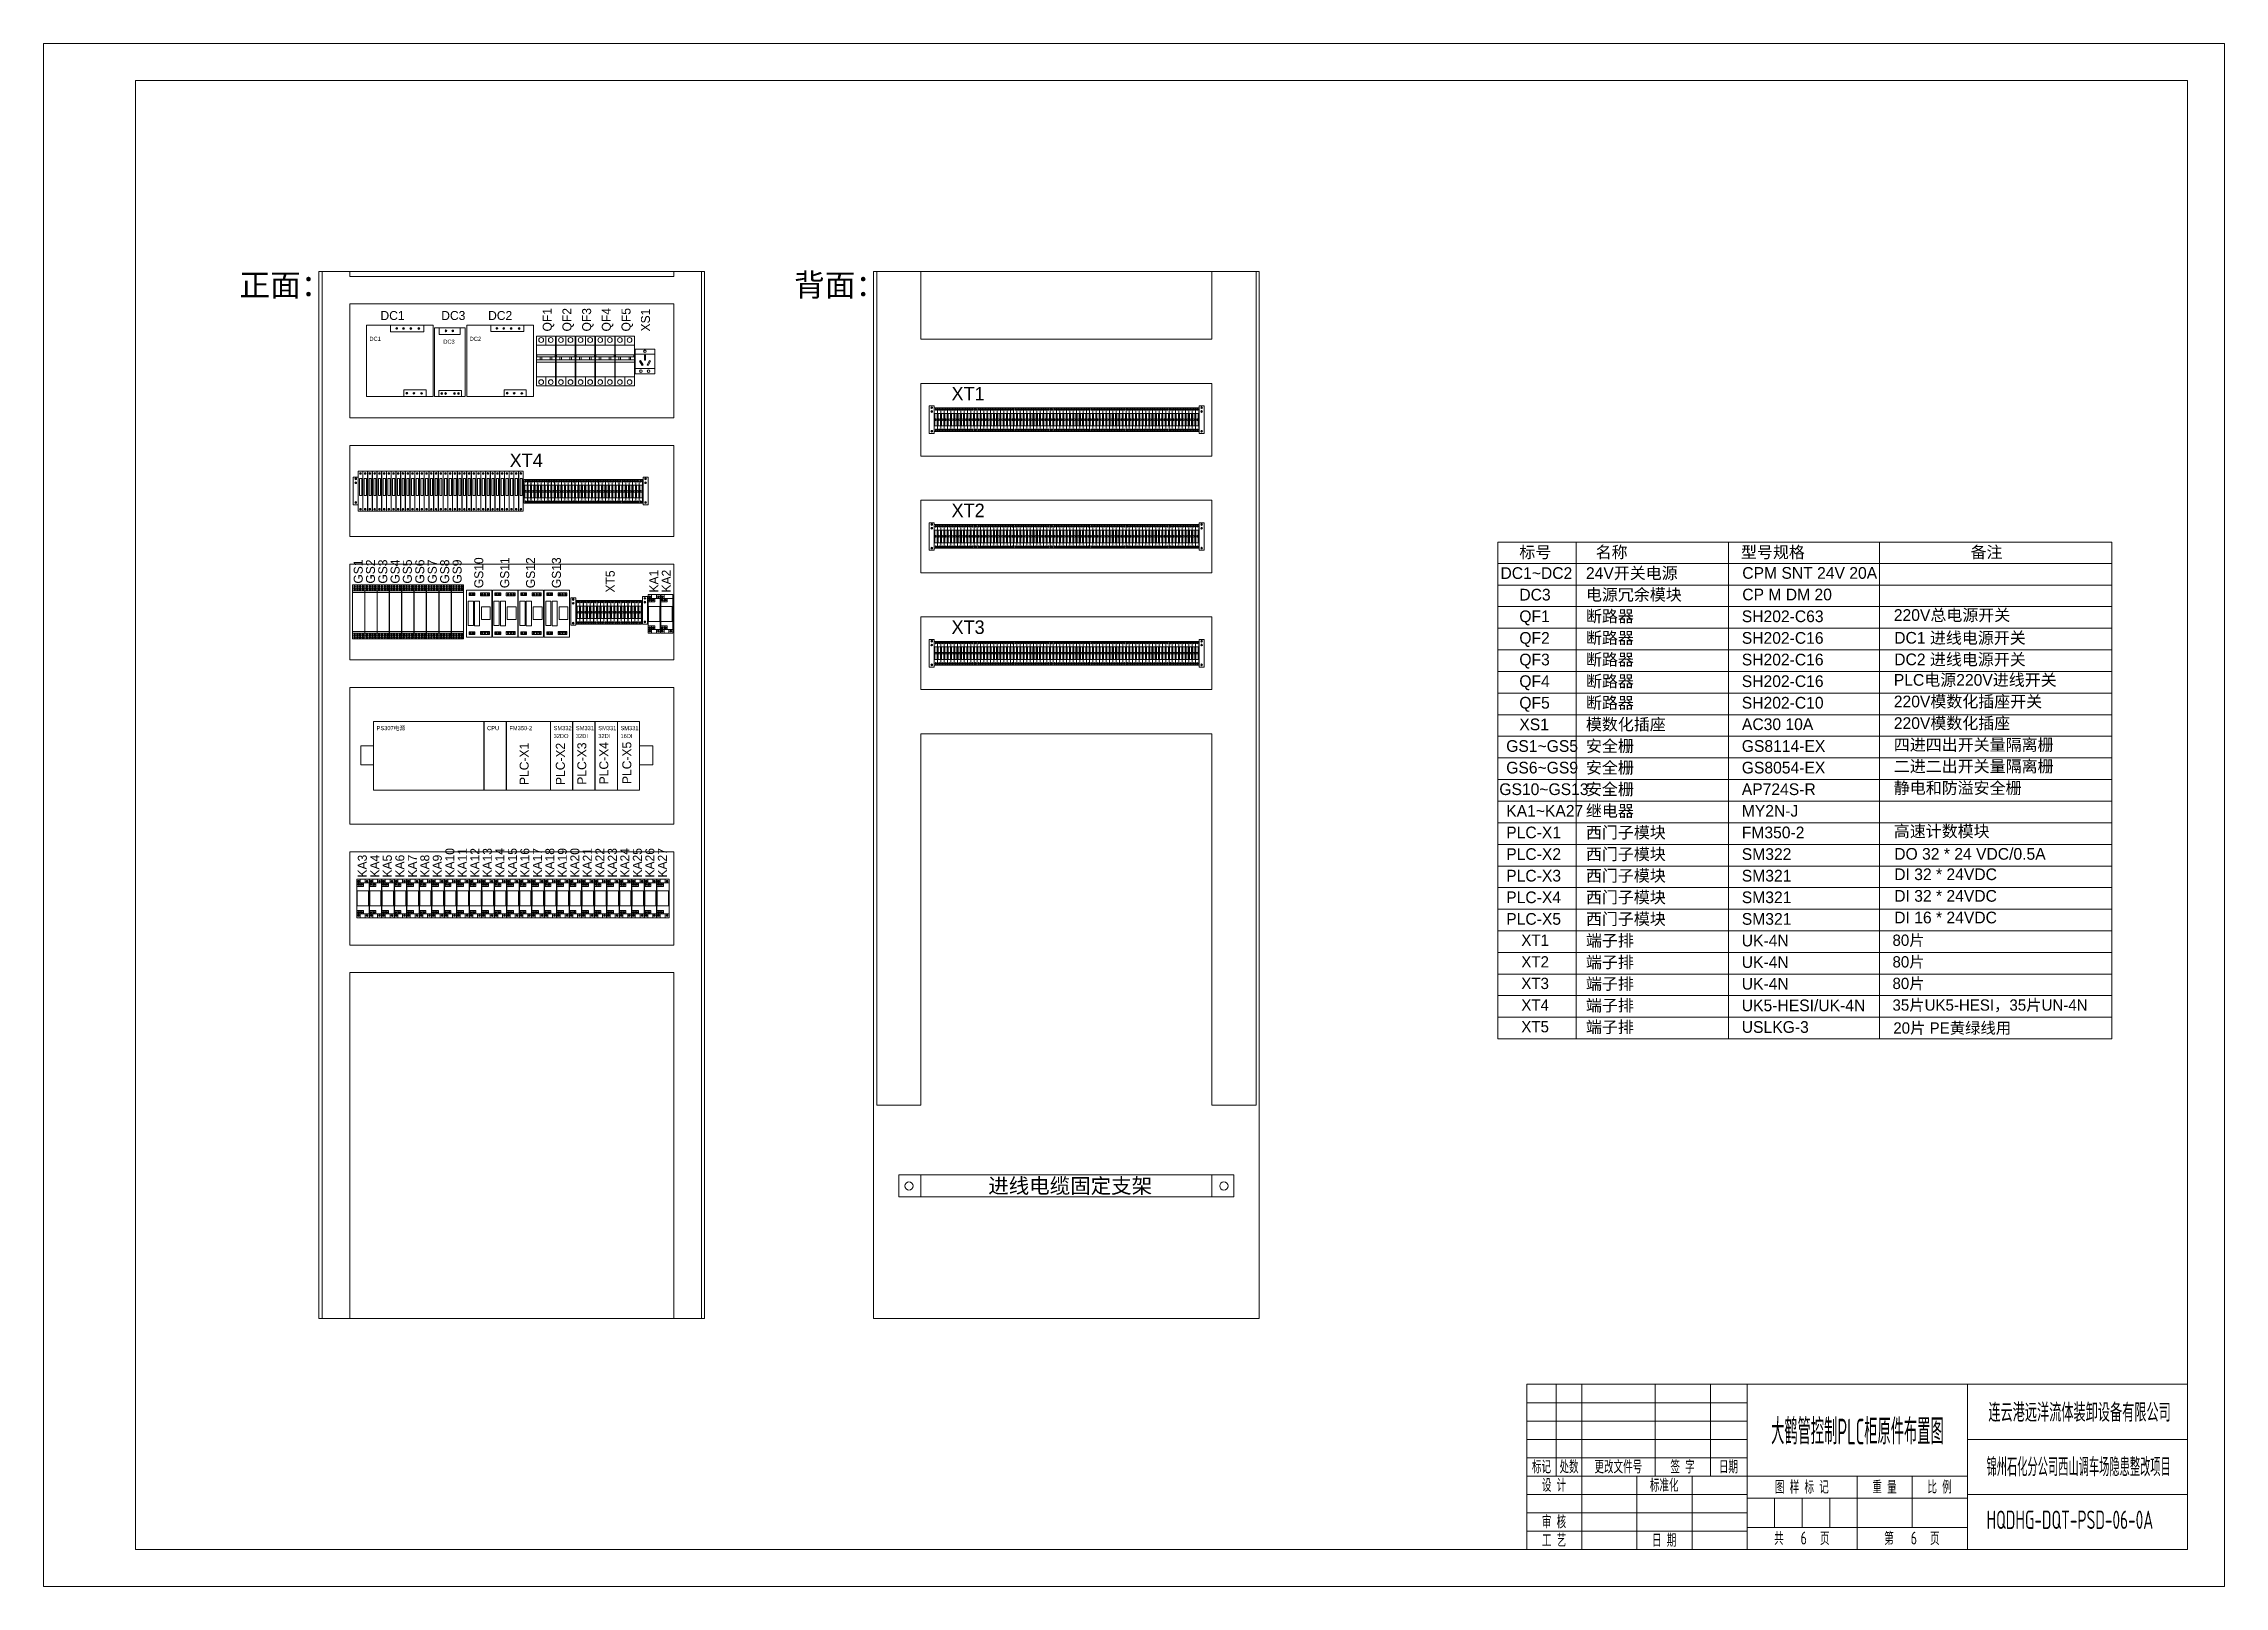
# Model space of a CAD drawing. Header units: millimetres. Extents: x 32626 to 72822, y 60047 to 123188.
# Drawn here: x 38301 to 43053, y 60047 to 63407 of the extents above; entities that cross this region are included whole.
import ezdxf
from ezdxf.enums import TextEntityAlignment as Align

# ---------------------------------------------------------------- set-up
doc = ezdxf.new("R2010")
doc.units = ezdxf.units.MM
doc.header["$LTSCALE"] = 10
doc.layers.get('0').update_dxf_attribs({"lineweight": 18})
for name, color, linetype, lineweight in [('1轮廓实线层', 7, 'Continuous', 18), ('2细线层', 4, 'Continuous', 18), ('6文字层', 3, 'Continuous', 18), ('图框层', 7, 'Continuous', 18)]:
    doc.layers.add(name, color=color, linetype=linetype, lineweight=lineweight)
doc.styles.get("Standard").update_dxf_attribs({"font": 'isocp.shx', "width": 0.707, "bigfont": 'hztxt.shx'})
doc.styles.add('样式 1', font='SIMYOU.TTF', dxfattribs={"width": 0.9})

msp = doc.modelspace()

# ---------------------------------------------------------------- texts
at = {"layer": '1轮廓实线层', "style": '样式 1'}
for s, p in [('DC1', (39010.7, 62759.6)), ('DC2', (39229.1, 62759.6)), ('PS307电源', (39026.2, 61911.7)), ('CPU', (39267, 61911.7)), ('FM350-2', (39315.6, 61911.7)), ('SM332', (39411.9, 61911.7)), ('SM331', (39460.5, 61911.7)), ('SM331', (39509.3, 61911.7)), ('SM331', (39557.6, 61911.7)), ('32DO', (39411.9, 61894.6)), ('32DI', (39460.5, 61894.6)), ('32DI', (39509.3, 61894.6)), ('16DI', (39557.6, 61894.6))]:
    msp.add_text(s, height=8.99, dxfattribs=at).set_placement(p)
at = {"layer": '1轮廓实线层', "style": '样式 1', "width": 0.9}
msp.add_text('DC3', height=8.99, dxfattribs=at).set_placement((39171.6, 62753.4))
at = {"layer": '6文字层', "style": '样式 1'}
for s, height, p in [('正面：', 49.08, (38727.2, 62856.7)), ('背面：', 49.08, (39935.9, 62856.7)), ('DC1', 19.63, (39034.7, 62805)), ('DC3', 19.63, (39167.1, 62805)), ('DC2', 19.63, (39269.2, 62805)), ('XT1', 29.45, (40279, 62629.9)), ('XT4', 29.45, (39316.1, 62484.7)), ('XT2', 29.45, (40279, 62375.6)), ('标号', 25.51, (41516.3, 62286.7)), ('名称', 25.51, (41682.6, 62286.7)), ('型号规格', 25.51, (41999.2, 62286.7)), ('备注', 25.51, (42499.4, 62286.7)), ('DC1~DC2', 25.51, (41475.2, 62241.1)), ('24V开关电源', 25.51, (41661.4, 62241.1)), ('DC3', 25.51, (41516.3, 62194.1)), ('电源冗余模块', 25.51, (41661.4, 62194.1)), ('QF1', 25.51, (41516.3, 62147)), ('断路器', 25.51, (41661.4, 62147)), ('SH202-C63', 25.51, (42001, 62147)), ('220V总电源开关', 25.51, (42332.3, 62149.7)), ('XT3', 29.45, (40279, 62121.3)), ('QF2', 25.51, (41516.3, 62099.9)), ('断路器', 25.51, (41661.4, 62099.9)), ('SH202-C16', 25.51, (42001, 62099.9)), ('QF3', 25.51, (41516.3, 62052.8)), ('断路器', 25.51, (41661.4, 62052.8)), ('SH202-C16', 25.51, (42001, 62052.8)), ('QF4', 25.51, (41516.3, 62005.7)), ('断路器', 25.51, (41661.4, 62005.7)), ('SH202-C16', 25.51, (42001, 62005.7)), ('PLC电源220V进线开关', 25.515, (42332.3, 62008.5)), ('QF5', 25.51, (41516.3, 61958.7)), ('断路器', 25.51, (41661.4, 61958.7)), ('SH202-C10', 25.51, (42001, 61958.7)), ('220V模数化插座开关', 25.515, (42332.3, 61961.4)), ('XS1', 25.51, (41516.3, 61911.6)), ('模数化插座', 25.51, (41661.4, 61911.6)), ('220V模数化插座', 25.51, (42332.3, 61914.3)), ('GS1~GS5', 25.51, (41487.7, 61864.5)), ('安全栅', 25.51, (41661.4, 61864.5)), ('GS8114-EX', 25.51, (42001, 61864.5)), ('四进四出开关量隔离栅', 25.51, (42332.3, 61867.2)), ('GS6~GS9', 25.51, (41487.7, 61817.4)), ('安全栅', 25.51, (41661.4, 61817.4)), ('GS8054-EX', 25.51, (42001, 61817.4)), ('二进二出开关量隔离栅', 25.51, (42332.3, 61820.2)), ('GS10~GS13', 25.51, (41472.7, 61770.4)), ('安全栅', 25.51, (41661.4, 61770.4)), ('AP724S-R', 25.51, (42001, 61770.4)), ('静电和防溢安全栅', 25.51, (42332.3, 61773.1)), ('KA1~KA27', 25.51, (41487.7, 61723.3)), ('继电器', 25.51, (41661.4, 61723.3)), ('MY2N-J', 25.51, (42001, 61723.3)), ('PLC-X1', 25.51, (41487.7, 61676.2)), ('西门子模块', 25.51, (41661.4, 61676.2)), ('FM350-2', 25.51, (42001, 61676.2)), ('高速计数模块', 25.51, (42332.3, 61678.9)), ('PLC-X2', 25.51, (41487.7, 61629.1)), ('西门子模块', 25.51, (41661.4, 61629.1)), ('SM322', 25.51, (42001, 61629.1)), ('PLC-X3', 25.51, (41487.7, 61582.1)), ('西门子模块', 25.51, (41661.4, 61582.1)), ('SM321', 25.51, (42001, 61582.1)), ('PLC-X4', 25.51, (41487.7, 61535)), ('西门子模块', 25.51, (41661.4, 61535)), ('SM321', 25.51, (42001, 61535)), ('PLC-X5', 25.51, (41487.7, 61487.9)), ('西门子模块', 25.51, (41661.4, 61487.9)), ('SM321', 25.51, (42001, 61487.9)), ('XT1', 24.54, (41520.6, 61442)), ('端子排', 25.51, (41661.4, 61440.8)), ('UK-4N', 25.51, (42001, 61440.8)), ('80片', 24.54, (42329.4, 61442)), ('XT2', 24.54, (41520.6, 61394.9)), ('端子排', 25.51, (41661.4, 61393.8)), ('UK-4N', 25.51, (42001, 61393.8)), ('80片', 24.54, (42329.4, 61394.9)), ('XT3', 24.54, (41520.6, 61347.9)), ('端子排', 25.51, (41661.4, 61346.7)), ('UK-4N', 25.51, (42001, 61346.7)), ('80片', 24.54, (42329.4, 61347.9)), ('XT4', 24.54, (41520.6, 61300.8)), ('端子排', 25.51, (41661.4, 61299.6)), ('UK5-HESI/UK-4N', 25.515, (42001, 61299.6)), ('35片UK5-HESI，35片UN-4N', 24.542, (42329.4, 61300.8)), ('XT5', 24.54, (41520.6, 61253.7)), ('端子排', 25.51, (41661.4, 61252.5)), ('USLKG-3', 25.51, (42001, 61252.5)), ('进线电缆固定支架', 32.72, (40359, 60903))]:
    msp.add_text(s, height=height, dxfattribs=at).set_placement(p)
for s, p in [('QF1', (39407.9, 62780.1)), ('QF2', (39450.8, 62780.1)), ('QF3', (39493.7, 62780.1)), ('QF4', (39536.6, 62780.1)), ('QF5', (39579.5, 62780.1)), ('XS1', (39621.9, 62780.1)), ('GS1', (38996, 62230.9)), ('GS2', (39022.7, 62230.9)), ('GS3', (39049.5, 62230.9)), ('GS4', (39076.3, 62230.9)), ('GS5', (39103, 62230.9)), ('GS6', (39130.2, 62230.9)), ('GS7', (39157.3, 62230.9)), ('GS8', (39184.4, 62230.9)), ('GS9', (39211.5, 62230.9)), ('GS10', (39258.7, 62221)), ('GS11', (39315.1, 62221)), ('GS12', (39371.4, 62221)), ('GS13', (39427.8, 62221)), ('XT5', (39545.1, 62211.5)), ('KA1', (39640.1, 62211.5)), ('KA2', (39667.3, 62211.5)), ('PLC-X1', (39357.5, 61792.3)), ('PLC-X2', (39436.4, 61792.3)), ('PLC-X3', (39483.2, 61793)), ('PLC-X4', (39531.1, 61793.8)), ('PLC-X5', (39581.3, 61794.5)), ('KA3', (39004.9, 61590.8)), ('KA4', (39032.1, 61590.8)), ('KA5', (39059.4, 61590.8)), ('KA6', (39086.6, 61590.8)), ('KA7', (39113.9, 61590.8)), ('KA8', (39141.1, 61590.8)), ('KA9', (39168.3, 61590.8)), ('KA10', (39195.6, 61590.8)), ('KA11', (39222.8, 61590.8)), ('KA12', (39250.1, 61590.8)), ('KA13', (39277.3, 61590.8)), ('KA14', (39304.5, 61590.8)), ('KA15', (39331.8, 61590.8)), ('KA16', (39359, 61590.8)), ('KA17', (39386.3, 61590.8)), ('KA18', (39413.5, 61590.8)), ('KA19', (39440.7, 61590.8)), ('KA20', (39468, 61590.8)), ('KA21', (39495.2, 61590.8)), ('KA22', (39522.5, 61590.8)), ('KA23', (39549.7, 61590.8)), ('KA24', (39576.9, 61590.8)), ('KA25', (39604.2, 61590.8)), ('KA26', (39631.4, 61590.8)), ('KA27', (39658.7, 61590.8))]:
    msp.add_text(s, height=19.63, rotation=90, dxfattribs=at).set_placement(p)
at = {"layer": '6文字层', "width": 0.707}
for s, p in [('标记', (41564.6, 60307)), ('处数', (41624.6, 60307))]:
    msp.add_text(s, height=28, dxfattribs=at).set_placement(p, align=Align.MIDDLE_CENTER)
at = {"layer": '6文字层', "attachment_point": 7, "style": '样式 1'}
for s, insert, char_height, width in [('{\\W1;CPM SNT 24V 20A}', (42002.1, 62241.1), 25.515, 405.476), ('{\\W1;CP M DM 20}', (42002.1, 62194.1), 25.515, 267.695), ('{\\W1;DC1 进线电源开关}', (42333.2, 62097.2), 25.515, 431.841), ('{\\W1;DC2 进线电源开关}', (42333.2, 62050.2), 25.515, 431.841), ('{\\W1;AC30 10A}', (42001.3, 61911.6), 25.515, 216.24), ('{\\W1;DO 32 * 24 VDC/0.5A}', (42333.2, 61629.2), 25.515, 514.552), ('{\\W1;DI 32 * 24VDC}', (42333.2, 61584.8), 25.515, 350.406), ('{\\W1;DI 32 * 24VDC}', (42333.2, 61537.7), 25.515, 350.406), ('{\\W1;DI 16 * 24VDC}', (42333.2, 61490.6), 25.515, 350.406), ('{\\W1;20片 PE黄绿线用}', (42331.2, 61248), 24.542, 384.287)]:
    msp.add_mtext(s, dxfattribs=dict(at, insert=insert, char_height=char_height, width=width))
at = {"layer": '6文字层', "char_height": 28, "attachment_point": 5}
for s, insert, width in [(' 更改文件号 ', (41726.3, 60307), 167.559), (' 签 字 ', (41866.3, 60307), 97.566), (' 日期 ', (41966.3, 60307), 78.477), (' 设 计 ', (41586.3, 60267), 97.566), (' 标准化 ', (41826.3, 60267), 109.161), (' 图 样 标 记 ', (42126.3, 60263), 196.122), (' 重 量 ', (42306.3, 60263), 97.566), (' 比 例 ', (42426.3, 60263), 97.566), (' 工 艺 ', (41586.3, 60147), 97.566), (' 审 核 ', (41586.3, 60187), 97.566), (' 日 期 ', (41826.3, 60147), 97.566), ('共       页', (42131.8, 60151), 188.309), ('第       页', (42371.8, 60151), 188.062)]:
    msp.add_mtext(s, dxfattribs=dict(at, insert=insert, width=width))
at = {"layer": '6文字层'}
for tag, p, height, width in [('连云港远洋流体装卸设备有限公司', (42538.3, 60405.5), 40, 0.662669), ('大鹤管控制PLC柜原件布置图', (42064.9, 60356.1), 56, 0.515562), ('锦州石化分公司西山调车场隐患整改项目', (42534.3, 60286.8), 40, 0.557752), ('HQDHG-DQT-PSD-06-0A', (42534.3, 60172), 40, 0.67262), ('6', (42129.2, 60138.2), 28, 0.74953), ('6', (42369.2, 60138.2), 28, 0.74953)]:
    msp.add_attdef(tag, p, '', height=height, dxfattribs=dict(at, width=width))

# ---------------------------------------------------------------- linework, layer by layer
for p, q in [((38967.7, 62900.1), (39673.9, 62900.1)), ((38967.7, 62840.1), (39673.9, 62840.1)), ((38967.7, 62592), (39673.9, 62592)), ((38967.7, 62532), (39673.9, 62532)), ((38967.7, 62333.5), (39673.9, 62333.5)), ((38967.7, 62273.5), (39673.9, 62273.5)), ((38967.7, 62064.9), (39673.9, 62064.9)), ((38967.7, 62004.9), (39673.9, 62004.9)), ((38967.7, 61706.7), (39673.9, 61706.7)), ((38967.7, 61646.7), (39673.9, 61646.7)), ((38967.7, 61443.8), (39673.9, 61443.8)), ((38967.7, 61383.8), (39673.9, 61383.8))]:
    msp.add_line(p, q)
at = {"layer": '1轮廓实线层'}
for p, q in [((38900.6, 62910.7), (39740.6, 62910.7)), ((38900.6, 60630.7), (38900.6, 62910.7)), ((38907.7, 62910.7), (38907.7, 60630.7)), ((38967.7, 62900.1), (38967.7, 62910.7)), ((39673.9, 62910.7), (39673.9, 62900.1)), ((39733.9, 60630.7), (39733.9, 62910.7)), ((39740.6, 62910.7), (39740.6, 60630.7)), ((40109.2, 62910.7), (40949.2, 62910.7)), ((40109.2, 60630.7), (40109.2, 62910.7)), ((40116.3, 62910.7), (40116.3, 61095.3)), ((40212.3, 62910.7), (40212.3, 62763.1)), ((40846.5, 62763.1), (40846.5, 62910.7)), ((40942.5, 61095.3), (40942.5, 62910.7)), ((40949.2, 62910.7), (40949.2, 60630.7)), ((38967.7, 62592), (38967.7, 62840.1)), ((39673.9, 62840.1), (39673.9, 62592)), ((39149.4, 62794.1), (39004.2, 62794.1)), ((39004.2, 62794.1), (39004.2, 62638.1)), ((39068.5, 62785.6), (39071.2, 62788.4)), ((39068.7, 62785.4), (39071.5, 62788.1)), ((39083.2, 62785.5), (39086, 62788.2)), ((39083.5, 62785.2), (39086.2, 62788)), ((39099.3, 62785.4), (39102, 62788.1)), ((39099.5, 62785.1), (39102.3, 62787.9)), ((39116.7, 62785.2), (39119.5, 62788)), ((39117, 62785), (39119.7, 62787.7)), ((39149.4, 62638.1), (39149.4, 62794.1)), ((39219.3, 62788.1), (39152.7, 62788.1)), ((39152.7, 62788.1), (39152.7, 62638.1)), ((39175.9, 62780.1), (39178.6, 62782.9)), ((39176.1, 62779.9), (39178.9, 62782.6)), ((39190.6, 62780), (39193.4, 62782.8)), ((39190.9, 62779.8), (39193.6, 62782.5)), ((39219.3, 62638.1), (39219.3, 62788.1)), ((39367.8, 62794.1), (39222.6, 62794.1)), ((39222.6, 62794.1), (39222.6, 62638.1)), ((39286.9, 62785.6), (39289.6, 62788.4)), ((39287.1, 62785.4), (39289.9, 62788.2)), ((39301.6, 62785.5), (39304.4, 62788.3)), ((39301.9, 62785.3), (39304.6, 62788)), ((39317.7, 62785.4), (39320.4, 62788.2)), ((39317.9, 62785.2), (39320.7, 62787.9)), ((39335.1, 62785.3), (39337.9, 62788)), ((39335.4, 62785), (39338.1, 62787.8)), ((39367.8, 62638.1), (39367.8, 62794.1)), ((39374.3, 62769.7), (39395.3, 62769.7)), ((39374.3, 62661.7), (39374.3, 62769.7)), ((39374.3, 62750.3), (39416.3, 62750.3)), ((39375.4, 62729.4), (39415.2, 62729.4)), ((39375.4, 62729.4), (39375.4, 62724.6)), ((39395.3, 62769.7), (39416.3, 62769.7)), ((39395.3, 62769.7), (39395.3, 62750.3)), ((39415.2, 62729.4), (39415.2, 62724.6)), ((39416.3, 62769.7), (39416.3, 62661.7)), ((39417.2, 62769.7), (39438.2, 62769.7)), ((39417.2, 62661.7), (39417.2, 62769.7)), ((39417.2, 62750.3), (39459.2, 62750.3)), ((39418.3, 62729.4), (39458.1, 62729.4)), ((39418.3, 62729.4), (39418.3, 62724.6)), ((39438.2, 62769.7), (39459.2, 62769.7)), ((39438.2, 62769.7), (39438.2, 62750.3)), ((39458.1, 62729.4), (39458.1, 62724.6)), ((39459.2, 62769.7), (39459.2, 62661.7)), ((39460.1, 62769.7), (39481.1, 62769.7)), ((39460.1, 62661.7), (39460.1, 62769.7)), ((39460.1, 62750.3), (39502.1, 62750.3)), ((39461.2, 62729.4), (39501.1, 62729.4)), ((39461.2, 62729.4), (39461.2, 62724.6)), ((39481.1, 62769.7), (39502.1, 62769.7)), ((39481.1, 62769.7), (39481.1, 62750.3)), ((39501.1, 62729.4), (39501.1, 62724.6)), ((39502.1, 62769.7), (39502.1, 62661.7)), ((39503, 62769.7), (39524, 62769.7)), ((39503, 62661.7), (39503, 62769.7)), ((39503, 62750.3), (39545, 62750.3)), ((39504.1, 62729.4), (39544, 62729.4)), ((39504.1, 62729.4), (39504.1, 62724.6)), ((39524, 62769.7), (39545, 62769.7)), ((39524, 62769.7), (39524, 62750.3)), ((39544, 62729.4), (39544, 62724.6)), ((39545, 62769.7), (39545, 62661.7)), ((39546, 62769.7), (39567, 62769.7)), ((39546, 62661.7), (39546, 62769.7)), ((39546, 62750.3), (39588, 62750.3)), ((39547, 62729.4), (39586.9, 62729.4)), ((39547, 62729.4), (39547, 62724.6)), ((39567, 62769.7), (39588, 62769.7)), ((39567, 62769.7), (39567, 62750.3)), ((39586.9, 62729.4), (39586.9, 62724.6)), ((39588, 62769.7), (39588, 62661.7)), ((39632.6, 62741.9), (39589.4, 62741.9)), ((39589.4, 62741.9), (39589.4, 62687.9)), ((39589.4, 62730.3), (39632.6, 62730.3)), ((39632.6, 62687.9), (39632.6, 62741.9)), ((40212.3, 62763.1), (40846.5, 62763.1)), ((39374.3, 62718.1), (39416.3, 62718.1)), ((39374.3, 62713.3), (39416.3, 62713.3)), ((39374.3, 62681.1), (39416.3, 62681.1)), ((39375.4, 62724.6), (39415.2, 62724.6)), ((39382.5, 62718.1), (39382.5, 62724.6)), ((39386.1, 62718.1), (39386.1, 62724.6)), ((39395.3, 62681.1), (39395.3, 62661.7)), ((39404.5, 62718.1), (39404.5, 62724.6)), ((39408.1, 62718.1), (39408.1, 62724.6)), ((39417.2, 62718.1), (39459.2, 62718.1)), ((39417.2, 62713.3), (39459.2, 62713.3)), ((39417.2, 62681.1), (39459.2, 62681.1)), ((39418.3, 62724.6), (39458.1, 62724.6)), ((39425.4, 62718.1), (39425.4, 62724.6)), ((39429, 62718.1), (39429, 62724.6)), ((39438.2, 62681.1), (39438.2, 62661.7)), ((39447.4, 62718.1), (39447.4, 62724.6)), ((39451, 62718.1), (39451, 62724.6)), ((39460.1, 62718.1), (39502.1, 62718.1)), ((39460.1, 62713.3), (39502.1, 62713.3)), ((39460.1, 62681.1), (39502.1, 62681.1)), ((39461.2, 62724.6), (39501.1, 62724.6)), ((39468.3, 62718.1), (39468.3, 62724.6)), ((39471.9, 62718.1), (39471.9, 62724.6)), ((39481.1, 62681.1), (39481.1, 62661.7)), ((39490.3, 62718.1), (39490.3, 62724.6)), ((39494, 62718.1), (39494, 62724.6)), ((39503, 62718.1), (39545, 62718.1)), ((39503, 62713.3), (39545, 62713.3)), ((39503, 62681.1), (39545, 62681.1)), ((39504.1, 62724.6), (39544, 62724.6)), ((39511.2, 62718.1), (39511.2, 62724.6)), ((39514.8, 62718.1), (39514.8, 62724.6)), ((39524, 62681.1), (39524, 62661.7)), ((39533.2, 62718.1), (39533.2, 62724.6)), ((39536.9, 62718.1), (39536.9, 62724.6)), ((39546, 62718.1), (39588, 62718.1)), ((39546, 62713.3), (39588, 62713.3)), ((39546, 62681.1), (39588, 62681.1)), ((39547, 62724.6), (39586.9, 62724.6)), ((39554.1, 62718.1), (39554.1, 62724.6)), ((39557.8, 62718.1), (39557.8, 62724.6)), ((39567, 62681.1), (39567, 62661.7)), ((39576.2, 62718.1), (39576.2, 62724.6)), ((39579.8, 62718.1), (39579.8, 62724.6)), ((39589.4, 62699.5), (39632.6, 62699.5)), ((39589.4, 62687.9), (39632.6, 62687.9)), ((39004.2, 62638.1), (39149.4, 62638.1)), ((39090.7, 62644.3), (39093.5, 62647)), ((39090.9, 62644), (39093.7, 62646.8)), ((39106, 62644.1), (39108.8, 62646.9)), ((39106.3, 62643.9), (39109, 62646.7)), ((39122.7, 62644), (39125.4, 62646.8)), ((39122.9, 62643.8), (39125.7, 62646.5)), ((39152.7, 62638.1), (39219.3, 62638.1)), ((39166.5, 62643.8), (39169.3, 62646.6)), ((39166.7, 62643.6), (39169.5, 62646.3)), ((39175.2, 62643.7), (39178, 62646.4)), ((39175.4, 62643.4), (39178.2, 62646.2)), ((39194.2, 62643.8), (39197, 62646.6)), ((39194.5, 62643.6), (39197.2, 62646.3)), ((39202.9, 62643.7), (39205.7, 62646.4)), ((39203.2, 62643.4), (39205.9, 62646.2)), ((39222.6, 62638.1), (39367.8, 62638.1)), ((39309.1, 62644.3), (39311.8, 62647.1)), ((39309.3, 62644.1), (39312.1, 62646.8)), ((39324.4, 62644.2), (39327.2, 62646.9)), ((39324.7, 62643.9), (39327.4, 62646.7)), ((39341.1, 62644.1), (39343.8, 62646.8)), ((39341.3, 62643.8), (39344.1, 62646.6)), ((39395.3, 62661.7), (39374.3, 62661.7)), ((39416.3, 62661.7), (39395.3, 62661.7)), ((39438.2, 62661.7), (39417.2, 62661.7)), ((39459.2, 62661.7), (39438.2, 62661.7)), ((39481.1, 62661.7), (39460.1, 62661.7)), ((39502.1, 62661.7), (39481.1, 62661.7)), ((39524, 62661.7), (39503, 62661.7)), ((39545, 62661.7), (39524, 62661.7)), ((39567, 62661.7), (39546, 62661.7)), ((39588, 62661.7), (39567, 62661.7)), ((40212.3, 62667.1), (40212.3, 62508.8)), ((40212.3, 62667.1), (40846.5, 62667.1)), ((40846.5, 62508.8), (40846.5, 62667.1)), ((38967.7, 62333.5), (38967.7, 62532)), ((39673.9, 62532), (39673.9, 62333.5)), ((40212.3, 62508.8), (40846.5, 62508.8)), ((40212.3, 62412.8), (40212.3, 62254.5)), ((40212.3, 62412.8), (40846.5, 62412.8)), ((40846.5, 62254.5), (40846.5, 62412.8)), ((41469.7, 62321.3), (42807.7, 62321.3)), ((41469.7, 62321.3), (41469.7, 61239.3)), ((41640, 62321.3), (41640, 61239.3)), ((41972, 62321.3), (41972, 61239.3)), ((42301, 62321.3), (42301, 61239.3)), ((42807.7, 62321.3), (42807.7, 61239.3)), ((38967.7, 62064.9), (38967.7, 62273.5)), ((39673.9, 62273.5), (39673.9, 62064.9)), ((40212.3, 62254.5), (40846.5, 62254.5)), ((41469.7, 62275), (42807.7, 62275)), ((41469.7, 62227.9), (42807.7, 62227.9)), ((40212.3, 62158.5), (40212.3, 62000.1)), ((40212.3, 62158.5), (40846.5, 62158.5)), ((40846.5, 62000.1), (40846.5, 62158.5)), ((41469.7, 62180.8), (42807.7, 62180.8)), ((41469.7, 62133.8), (42807.7, 62133.8)), ((41469.7, 62086.7), (42807.7, 62086.7)), ((41469.7, 62039.6), (42807.7, 62039.6)), ((38967.7, 61706.7), (38967.7, 62004.9)), ((39673.9, 62004.9), (39673.9, 61706.7)), ((40212.3, 62000.1), (40846.5, 62000.1)), ((41469.7, 61992.5), (42807.7, 61992.5)), ((39259.7, 61930.8), (39019.7, 61930.8)), ((39019.7, 61930.8), (39019.7, 61780.8)), ((39259.7, 61780.8), (39259.7, 61930.8)), ((39308.5, 61930.8), (39260.5, 61930.8)), ((39260.5, 61930.8), (39260.5, 61780.8)), ((39308.5, 61780.8), (39308.5, 61930.8)), ((39405.1, 61930.8), (39309.1, 61930.8)), ((39309.1, 61930.8), (39309.1, 61780.8)), ((39405.1, 61780.8), (39405.1, 61930.8)), ((39453.4, 61930.8), (39405.4, 61930.8)), ((39405.4, 61930.8), (39405.4, 61780.8)), ((39453.4, 61780.8), (39453.4, 61930.8)), ((39502, 61930.8), (39454, 61930.8)), ((39454, 61930.8), (39454, 61780.8)), ((39502, 61780.8), (39502, 61930.8)), ((39550.8, 61930.8), (39502.8, 61930.8)), ((39502.8, 61930.8), (39502.8, 61780.8)), ((39550.8, 61780.8), (39550.8, 61930.8)), ((39599.1, 61930.8), (39551.1, 61930.8)), ((39551.1, 61930.8), (39551.1, 61780.8)), ((39599.1, 61780.8), (39599.1, 61930.8)), ((41469.7, 61945.5), (42807.7, 61945.5)), ((38992.2, 61877.9), (39019.7, 61877.9)), ((38992.2, 61877.9), (38992.2, 61835.9)), ((39599.1, 61877.9), (39628.2, 61877.9)), ((39628.2, 61835.9), (39628.2, 61877.9)), ((40212.3, 61904.1), (40212.3, 61095.3)), ((40212.3, 61904.1), (40846.5, 61904.1)), ((40846.5, 61095.3), (40846.5, 61904.1)), ((41469.7, 61898.4), (42807.7, 61898.4)), ((38992.2, 61835.9), (39019.7, 61835.9)), ((39599.1, 61835.9), (39628.2, 61835.9)), ((41469.7, 61851.3), (42807.7, 61851.3)), ((39019.7, 61780.8), (39259.7, 61780.8)), ((39260.5, 61780.8), (39308.5, 61780.8)), ((39309.1, 61780.8), (39405.1, 61780.8)), ((39405.4, 61780.8), (39453.4, 61780.8)), ((39454, 61780.8), (39502, 61780.8)), ((39502.8, 61780.8), (39550.8, 61780.8)), ((39551.1, 61780.8), (39599.1, 61780.8)), ((41469.7, 61804.2), (42807.7, 61804.2)), ((41469.7, 61757.2), (42807.7, 61757.2)), ((41469.7, 61710.1), (42807.7, 61710.1)), ((38967.7, 61443.8), (38967.7, 61646.7)), ((39673.9, 61646.7), (39673.9, 61443.8)), ((41469.7, 61663), (42807.7, 61663)), ((41469.7, 61615.9), (42807.7, 61615.9)), ((41469.7, 61568.9), (42807.7, 61568.9)), ((41469.7, 61521.8), (42807.7, 61521.8)), ((41469.7, 61474.7), (42807.7, 61474.7)), ((41469.7, 61474.7), (42807.7, 61474.7)), ((41469.7, 61427.6), (42807.7, 61427.6)), ((38967.7, 60630.7), (38967.7, 61383.8)), ((39673.9, 61383.8), (39673.9, 60630.7)), ((41469.7, 61380.5), (42807.7, 61380.5)), ((41469.7, 61333.5), (42807.7, 61333.5)), ((41469.7, 61286.4), (42807.7, 61286.4)), ((41469.7, 61239.3), (42807.7, 61239.3)), ((40116.3, 61095.3), (40212.3, 61095.3)), ((40846.5, 61095.3), (40942.5, 61095.3)), ((40164.3, 60943), (40894.5, 60943)), ((40164.3, 60943), (40164.3, 60895)), ((40212.3, 60943), (40212.3, 60895)), ((40846.5, 60943), (40846.5, 60895)), ((40894.5, 60943), (40894.5, 60895)), ((40164.3, 60895), (40894.5, 60895)), ((39740.6, 60630.7), (38900.6, 60630.7)), ((40949.2, 60630.7), (40109.2, 60630.7)), ((42972.6, 60487), (41532.6, 60487)), ((41532.6, 60127), (41532.6, 60487)), ((41532.6, 60127), (42972.6, 60127))]:
    msp.add_line(p, q, dxfattribs=at)
at = {"layer": '1轮廓实线层', "lineweight": 13}
for p, q in [((40230.5, 62618), (40241.3, 62618)), ((40230.5, 62558), (40230.5, 62618)), ((40234.4, 62612.8), (40237.1, 62615.6)), ((40234.4, 62604.6), (40237.1, 62607.4)), ((40234.6, 62612.6), (40237.4, 62615.4)), ((40234.6, 62604.4), (40237.4, 62607.1)), ((40241.3, 62618), (40241.3, 62558)), ((40241.5, 62562.2), (40241.5, 62613.8)), ((40241.5, 62613.8), (40248.7, 62613.8)), ((40243.6, 62609.1), (40246.4, 62611.9)), ((40243.9, 62608.9), (40246.6, 62611.7)), ((40248.7, 62613.8), (40248.7, 62562.2)), ((40248.7, 62613.8), (40255.9, 62613.8)), ((40248.7, 62562.2), (40248.7, 62613.8)), ((40250.9, 62609.1), (40253.6, 62611.9)), ((40251.1, 62608.9), (40253.9, 62611.7)), ((40255.9, 62613.8), (40255.9, 62562.2)), ((40256, 62613.8), (40263.2, 62613.8)), ((40256, 62562.2), (40256, 62613.8)), ((40258.1, 62609.1), (40260.8, 62611.9)), ((40258.3, 62608.9), (40261.1, 62611.7)), ((40263.2, 62613.8), (40263.2, 62562.2)), ((40263.2, 62613.8), (40270.4, 62613.8)), ((40263.2, 62562.2), (40263.2, 62613.8)), ((40265.3, 62609.1), (40268, 62611.9)), ((40265.5, 62608.9), (40268.3, 62611.7)), ((40270.4, 62613.8), (40270.4, 62562.2)), ((40270.4, 62613.8), (40277.6, 62613.8)), ((40270.4, 62562.2), (40270.4, 62613.8)), ((40272.5, 62609.1), (40275.2, 62611.9)), ((40272.7, 62608.9), (40275.5, 62611.7)), ((40277.6, 62613.8), (40277.6, 62562.2)), ((40277.6, 62613.8), (40284.8, 62613.8)), ((40277.6, 62562.2), (40277.6, 62613.8)), ((40279.7, 62609.1), (40282.4, 62611.9)), ((40279.9, 62608.9), (40282.7, 62611.7)), ((40284.8, 62613.8), (40284.8, 62562.2)), ((40284.8, 62613.8), (40292, 62613.8)), ((40284.8, 62562.2), (40284.8, 62613.8)), ((40286.9, 62609.1), (40289.6, 62611.9)), ((40287.1, 62608.9), (40289.9, 62611.7)), ((40292, 62613.8), (40292, 62562.2)), ((40292, 62613.8), (40299.2, 62613.8)), ((40292, 62562.2), (40292, 62613.8)), ((40294.1, 62609.1), (40296.8, 62611.9)), ((40294.3, 62608.9), (40297.1, 62611.7)), ((40299.2, 62613.8), (40299.2, 62562.2)), ((40299.2, 62613.8), (40306.4, 62613.8)), ((40299.2, 62562.2), (40299.2, 62613.8)), ((40301.3, 62609.1), (40304, 62611.9)), ((40301.5, 62608.9), (40304.3, 62611.7)), ((40306.4, 62613.8), (40306.4, 62562.2)), ((40306.4, 62613.8), (40313.6, 62613.8)), ((40306.4, 62562.2), (40306.4, 62613.8)), ((40308.5, 62609.1), (40311.2, 62611.9)), ((40308.7, 62608.9), (40311.5, 62611.7)), ((40313.6, 62613.8), (40313.6, 62562.2)), ((40313.6, 62613.8), (40320.8, 62613.8)), ((40313.6, 62562.2), (40313.6, 62613.8)), ((40315.7, 62609.1), (40318.4, 62611.9)), ((40315.9, 62608.9), (40318.7, 62611.7)), ((40320.8, 62613.8), (40320.8, 62562.2)), ((40320.8, 62613.8), (40328, 62613.8)), ((40320.8, 62562.2), (40320.8, 62613.8)), ((40322.9, 62609.1), (40325.6, 62611.9)), ((40323.1, 62608.9), (40325.9, 62611.7)), ((40328, 62613.8), (40328, 62562.2)), ((40328, 62613.8), (40335.2, 62613.8)), ((40328, 62562.2), (40328, 62613.8)), ((40330.1, 62609.1), (40332.8, 62611.9)), ((40330.3, 62608.9), (40333.1, 62611.7)), ((40335.2, 62613.8), (40335.2, 62562.2)), ((40335.2, 62613.8), (40342.4, 62613.8)), ((40335.2, 62562.2), (40335.2, 62613.8)), ((40337.3, 62609.1), (40340, 62611.9)), ((40337.5, 62608.9), (40340.3, 62611.7)), ((40342.4, 62613.8), (40342.4, 62562.2)), ((40342.4, 62613.8), (40349.6, 62613.8)), ((40342.4, 62562.2), (40342.4, 62613.8)), ((40344.5, 62609.1), (40347.2, 62611.9)), ((40344.7, 62608.9), (40347.5, 62611.7)), ((40349.6, 62613.8), (40349.6, 62562.2)), ((40349.6, 62613.8), (40356.8, 62613.8)), ((40349.6, 62562.2), (40349.6, 62613.8)), ((40351.7, 62609.1), (40354.4, 62611.9)), ((40351.9, 62608.9), (40354.7, 62611.7)), ((40356.8, 62613.8), (40356.8, 62562.2)), ((40356.8, 62613.8), (40364, 62613.8)), ((40356.8, 62562.2), (40356.8, 62613.8)), ((40358.9, 62609.1), (40361.6, 62611.9)), ((40359.1, 62608.9), (40361.9, 62611.7)), ((40364, 62613.8), (40364, 62562.2)), ((40364, 62613.8), (40371.2, 62613.8)), ((40364, 62562.2), (40364, 62613.8)), ((40366.1, 62609.1), (40368.8, 62611.9)), ((40366.3, 62608.9), (40369.1, 62611.7)), ((40371.2, 62613.8), (40371.2, 62562.2)), ((40371.2, 62613.8), (40378.4, 62613.8)), ((40371.2, 62562.2), (40371.2, 62613.8)), ((40373.3, 62609.1), (40376, 62611.9)), ((40373.5, 62608.9), (40376.3, 62611.7)), ((40378.4, 62613.8), (40378.4, 62562.2)), ((40378.4, 62613.8), (40385.6, 62613.8)), ((40378.4, 62562.2), (40378.4, 62613.8)), ((40380.5, 62609.1), (40383.2, 62611.9)), ((40380.7, 62608.9), (40383.5, 62611.7)), ((40385.6, 62613.8), (40385.6, 62562.2)), ((40385.6, 62613.8), (40392.8, 62613.8)), ((40385.6, 62562.2), (40385.6, 62613.8)), ((40387.7, 62609.1), (40390.4, 62611.9)), ((40387.9, 62608.9), (40390.7, 62611.7)), ((40392.8, 62613.8), (40392.8, 62562.2)), ((40392.8, 62613.8), (40400, 62613.8)), ((40392.8, 62562.2), (40392.8, 62613.8)), ((40394.9, 62609.1), (40397.6, 62611.9)), ((40395.1, 62608.9), (40397.9, 62611.7)), ((40400, 62613.8), (40400, 62562.2)), ((40400, 62613.8), (40407.2, 62613.8)), ((40400, 62562.2), (40400, 62613.8)), ((40402.1, 62609.1), (40404.8, 62611.9)), ((40402.3, 62608.9), (40405.1, 62611.7)), ((40407.2, 62613.8), (40407.2, 62562.2)), ((40407.2, 62613.8), (40414.4, 62613.8)), ((40407.2, 62562.2), (40407.2, 62613.8)), ((40409.3, 62609.1), (40412, 62611.9)), ((40409.5, 62608.9), (40412.3, 62611.7)), ((40414.4, 62613.8), (40414.4, 62562.2)), ((40414.4, 62613.8), (40421.6, 62613.8)), ((40414.4, 62562.2), (40414.4, 62613.8)), ((40416.5, 62609.1), (40419.2, 62611.9)), ((40416.7, 62608.9), (40419.5, 62611.7)), ((40421.6, 62613.8), (40421.6, 62562.2)), ((40421.6, 62613.8), (40428.8, 62613.8)), ((40421.6, 62562.2), (40421.6, 62613.8)), ((40423.7, 62609.1), (40426.4, 62611.9)), ((40423.9, 62608.9), (40426.7, 62611.7)), ((40428.8, 62613.8), (40428.8, 62562.2)), ((40428.8, 62613.8), (40436, 62613.8)), ((40428.8, 62562.2), (40428.8, 62613.8)), ((40430.9, 62609.1), (40433.6, 62611.9)), ((40431.1, 62608.9), (40433.9, 62611.7)), ((40436, 62613.8), (40436, 62562.2)), ((40436, 62613.8), (40443.2, 62613.8)), ((40436, 62562.2), (40436, 62613.8)), ((40438.1, 62609.1), (40440.8, 62611.9)), ((40438.3, 62608.9), (40441.1, 62611.7)), ((40443.2, 62613.8), (40443.2, 62562.2)), ((40443.2, 62613.8), (40450.4, 62613.8)), ((40443.2, 62562.2), (40443.2, 62613.8)), ((40445.3, 62609.1), (40448.1, 62611.9)), ((40445.5, 62608.9), (40448.3, 62611.7)), ((40450.4, 62613.8), (40450.4, 62562.2)), ((40450.4, 62613.8), (40457.6, 62613.8)), ((40450.4, 62562.2), (40450.4, 62613.8)), ((40452.5, 62609.1), (40455.3, 62611.9)), ((40452.7, 62608.9), (40455.5, 62611.7)), ((40457.6, 62613.8), (40457.6, 62562.2)), ((40457.6, 62613.8), (40464.8, 62613.8)), ((40457.6, 62562.2), (40457.6, 62613.8)), ((40459.7, 62609.1), (40462.5, 62611.9)), ((40459.9, 62608.9), (40462.7, 62611.7)), ((40464.8, 62613.8), (40464.8, 62562.2)), ((40464.8, 62613.8), (40472, 62613.8)), ((40464.8, 62562.2), (40464.8, 62613.8)), ((40466.9, 62609.1), (40469.7, 62611.9)), ((40467.1, 62608.9), (40469.9, 62611.7)), ((40472, 62613.8), (40472, 62562.2)), ((40472, 62613.8), (40479.2, 62613.8)), ((40472, 62562.2), (40472, 62613.8)), ((40474.1, 62609.1), (40476.9, 62611.9)), ((40474.3, 62608.9), (40477.1, 62611.7)), ((40479.2, 62613.8), (40479.2, 62562.2)), ((40479.2, 62613.8), (40486.4, 62613.8)), ((40479.2, 62562.2), (40479.2, 62613.8)), ((40481.3, 62609.1), (40484.1, 62611.9)), ((40481.5, 62608.9), (40484.3, 62611.7)), ((40486.4, 62613.8), (40486.4, 62562.2)), ((40486.4, 62613.8), (40493.6, 62613.8)), ((40486.4, 62562.2), (40486.4, 62613.8)), ((40488.5, 62609.1), (40491.3, 62611.9)), ((40488.7, 62608.9), (40491.5, 62611.7)), ((40493.6, 62613.8), (40493.6, 62562.2)), ((40493.6, 62613.8), (40500.8, 62613.8)), ((40493.6, 62562.2), (40493.6, 62613.8)), ((40495.7, 62609.1), (40498.5, 62611.9)), ((40495.9, 62608.9), (40498.7, 62611.7)), ((40500.8, 62613.8), (40500.8, 62562.2)), ((40500.8, 62613.8), (40508, 62613.8)), ((40500.8, 62562.2), (40500.8, 62613.8)), ((40502.9, 62609.1), (40505.7, 62611.9)), ((40503.1, 62608.9), (40505.9, 62611.7)), ((40508, 62613.8), (40508, 62562.2)), ((40508, 62613.8), (40515.2, 62613.8)), ((40508, 62562.2), (40508, 62613.8)), ((40510.1, 62609.1), (40512.9, 62611.9)), ((40510.3, 62608.9), (40513.1, 62611.7)), ((40515.2, 62613.8), (40515.2, 62562.2)), ((40515.2, 62613.8), (40522.4, 62613.8)), ((40515.2, 62562.2), (40515.2, 62613.8)), ((40517.3, 62609.1), (40520.1, 62611.9)), ((40517.6, 62608.9), (40520.3, 62611.7)), ((40522.4, 62613.8), (40522.4, 62562.2)), ((40522.4, 62613.8), (40529.6, 62613.8)), ((40522.4, 62562.2), (40522.4, 62613.8)), ((40524.5, 62609.1), (40527.3, 62611.9)), ((40524.8, 62608.9), (40527.5, 62611.7)), ((40529.6, 62613.8), (40529.6, 62562.2)), ((40529.6, 62613.8), (40536.8, 62613.8)), ((40529.6, 62562.2), (40529.6, 62613.8)), ((40531.7, 62609.1), (40534.5, 62611.9)), ((40532, 62608.9), (40534.7, 62611.7)), ((40536.8, 62613.8), (40536.8, 62562.2)), ((40536.8, 62613.8), (40544, 62613.8)), ((40536.8, 62562.2), (40536.8, 62613.8)), ((40538.9, 62609.1), (40541.7, 62611.9)), ((40539.2, 62608.9), (40541.9, 62611.7)), ((40544, 62613.8), (40544, 62562.2)), ((40544, 62613.8), (40551.2, 62613.8)), ((40544, 62562.2), (40544, 62613.8)), ((40546.1, 62609.1), (40548.9, 62611.9)), ((40546.4, 62608.9), (40549.1, 62611.7)), ((40551.2, 62613.8), (40551.2, 62562.2)), ((40551.2, 62613.8), (40558.4, 62613.8)), ((40551.2, 62562.2), (40551.2, 62613.8)), ((40553.3, 62609.1), (40556.1, 62611.9)), ((40553.6, 62608.9), (40556.3, 62611.7)), ((40558.4, 62613.8), (40558.4, 62562.2)), ((40558.4, 62613.8), (40565.6, 62613.8)), ((40558.4, 62562.2), (40558.4, 62613.8)), ((40560.5, 62609.1), (40563.3, 62611.9)), ((40560.8, 62608.9), (40563.5, 62611.7)), ((40565.6, 62613.8), (40565.6, 62562.2)), ((40565.6, 62613.8), (40572.8, 62613.8)), ((40565.6, 62562.2), (40565.6, 62613.8)), ((40567.7, 62609.1), (40570.5, 62611.9)), ((40568, 62608.9), (40570.7, 62611.7)), ((40572.8, 62613.8), (40572.8, 62562.2)), ((40572.8, 62613.8), (40580, 62613.8)), ((40572.8, 62562.2), (40572.8, 62613.8)), ((40574.9, 62609.1), (40577.7, 62611.9)), ((40575.2, 62608.9), (40577.9, 62611.7)), ((40580, 62613.8), (40580, 62562.2)), ((40580, 62613.8), (40587.2, 62613.8)), ((40580, 62562.2), (40580, 62613.8)), ((40582.1, 62609.1), (40584.9, 62611.9)), ((40582.4, 62608.9), (40585.1, 62611.7)), ((40587.2, 62613.8), (40587.2, 62562.2)), ((40587.2, 62613.8), (40594.4, 62613.8)), ((40587.2, 62562.2), (40587.2, 62613.8)), ((40589.3, 62609.1), (40592.1, 62611.9)), ((40589.6, 62608.9), (40592.3, 62611.7)), ((40594.4, 62613.8), (40594.4, 62562.2)), ((40594.4, 62613.8), (40601.6, 62613.8)), ((40594.4, 62562.2), (40594.4, 62613.8)), ((40596.5, 62609.1), (40599.3, 62611.9)), ((40596.8, 62608.9), (40599.5, 62611.7)), ((40601.6, 62613.8), (40601.6, 62562.2)), ((40601.6, 62613.8), (40608.8, 62613.8)), ((40601.6, 62562.2), (40601.6, 62613.8)), ((40603.7, 62609.1), (40606.5, 62611.9)), ((40604, 62608.9), (40606.7, 62611.7)), ((40608.8, 62613.8), (40608.8, 62562.2)), ((40608.8, 62613.8), (40616, 62613.8)), ((40608.8, 62562.2), (40608.8, 62613.8)), ((40610.9, 62609.1), (40613.7, 62611.9)), ((40611.2, 62608.9), (40613.9, 62611.7)), ((40616, 62613.8), (40616, 62562.2)), ((40616, 62613.8), (40623.2, 62613.8)), ((40616, 62562.2), (40616, 62613.8)), ((40618.1, 62609.1), (40620.9, 62611.9)), ((40618.4, 62608.9), (40621.1, 62611.7)), ((40623.2, 62613.8), (40623.2, 62562.2)), ((40623.2, 62613.8), (40630.4, 62613.8)), ((40623.2, 62562.2), (40623.2, 62613.8)), ((40625.3, 62609.1), (40628.1, 62611.9)), ((40625.6, 62608.9), (40628.3, 62611.7)), ((40630.4, 62613.8), (40630.4, 62562.2)), ((40630.4, 62613.8), (40637.6, 62613.8)), ((40630.4, 62562.2), (40630.4, 62613.8)), ((40632.5, 62609.1), (40635.3, 62611.9)), ((40632.8, 62608.9), (40635.5, 62611.7)), ((40637.6, 62613.8), (40637.6, 62562.2)), ((40637.6, 62613.8), (40644.8, 62613.8)), ((40637.6, 62562.2), (40637.6, 62613.8)), ((40639.7, 62609.1), (40642.5, 62611.9)), ((40640, 62608.9), (40642.7, 62611.7)), ((40644.8, 62613.8), (40644.8, 62562.2)), ((40644.8, 62613.8), (40652, 62613.8)), ((40644.8, 62562.2), (40644.8, 62613.8)), ((40646.9, 62609.1), (40649.7, 62611.9)), ((40647.2, 62608.9), (40649.9, 62611.7)), ((40652, 62613.8), (40652, 62562.2)), ((40652, 62613.8), (40659.2, 62613.8)), ((40652, 62562.2), (40652, 62613.8)), ((40654.1, 62609.1), (40656.9, 62611.9)), ((40654.4, 62608.9), (40657.1, 62611.7)), ((40659.2, 62613.8), (40659.2, 62562.2)), ((40659.2, 62613.8), (40666.4, 62613.8)), ((40659.2, 62562.2), (40659.2, 62613.8)), ((40661.3, 62609.1), (40664.1, 62611.9)), ((40661.6, 62608.9), (40664.3, 62611.7)), ((40666.4, 62613.8), (40666.4, 62562.2)), ((40666.4, 62613.8), (40673.6, 62613.8)), ((40666.4, 62562.2), (40666.4, 62613.8)), ((40668.5, 62609.1), (40671.3, 62611.9)), ((40668.8, 62608.9), (40671.5, 62611.7)), ((40673.6, 62613.8), (40673.6, 62562.2)), ((40673.6, 62613.8), (40680.8, 62613.8)), ((40673.6, 62562.2), (40673.6, 62613.8)), ((40675.7, 62609.1), (40678.5, 62611.9)), ((40676, 62608.9), (40678.7, 62611.7)), ((40680.8, 62613.8), (40680.8, 62562.2)), ((40680.8, 62613.8), (40688, 62613.8)), ((40680.8, 62562.2), (40680.8, 62613.8)), ((40682.9, 62609.1), (40685.7, 62611.9)), ((40683.2, 62608.9), (40685.9, 62611.7)), ((40688, 62613.8), (40688, 62562.2)), ((40688, 62613.8), (40695.2, 62613.8)), ((40688, 62562.2), (40688, 62613.8)), ((40690.1, 62609.1), (40692.9, 62611.9)), ((40690.4, 62608.9), (40693.1, 62611.7)), ((40695.2, 62613.8), (40695.2, 62562.2)), ((40695.2, 62613.8), (40702.4, 62613.8)), ((40695.2, 62562.2), (40695.2, 62613.8)), ((40697.3, 62609.1), (40700.1, 62611.9)), ((40697.6, 62608.9), (40700.3, 62611.7)), ((40702.4, 62613.8), (40702.4, 62562.2)), ((40702.5, 62613.8), (40709.7, 62613.8)), ((40702.5, 62562.2), (40702.5, 62613.8)), ((40704.6, 62609.1), (40707.3, 62611.9)), ((40704.8, 62608.9), (40707.6, 62611.7)), ((40709.7, 62613.8), (40709.7, 62562.2)), ((40709.7, 62613.8), (40716.9, 62613.8)), ((40709.7, 62562.2), (40709.7, 62613.8)), ((40711.8, 62609.1), (40714.5, 62611.9)), ((40712, 62608.9), (40714.8, 62611.7)), ((40716.9, 62613.8), (40716.9, 62562.2)), ((40716.9, 62613.8), (40724.1, 62613.8)), ((40716.9, 62562.2), (40716.9, 62613.8)), ((40719, 62609.1), (40721.7, 62611.9)), ((40719.2, 62608.9), (40722, 62611.7)), ((40724.1, 62613.8), (40724.1, 62562.2)), ((40724.1, 62613.8), (40731.3, 62613.8)), ((40724.1, 62562.2), (40724.1, 62613.8)), ((40726.2, 62609.1), (40728.9, 62611.9)), ((40726.4, 62608.9), (40729.2, 62611.7)), ((40731.3, 62613.8), (40731.3, 62562.2)), ((40731.3, 62613.8), (40738.5, 62613.8)), ((40731.3, 62562.2), (40731.3, 62613.8)), ((40733.4, 62609.1), (40736.1, 62611.9)), ((40733.6, 62608.9), (40736.4, 62611.7)), ((40738.5, 62613.8), (40738.5, 62562.2)), ((40738.5, 62613.8), (40745.7, 62613.8)), ((40738.5, 62562.2), (40738.5, 62613.8)), ((40740.6, 62609.1), (40743.3, 62611.9)), ((40740.8, 62608.9), (40743.6, 62611.7)), ((40745.7, 62613.8), (40745.7, 62562.2)), ((40745.7, 62613.8), (40752.9, 62613.8)), ((40745.7, 62562.2), (40745.7, 62613.8)), ((40747.8, 62609.1), (40750.5, 62611.9)), ((40748, 62608.9), (40750.8, 62611.7)), ((40752.9, 62613.8), (40752.9, 62562.2)), ((40752.9, 62613.8), (40760.1, 62613.8)), ((40752.9, 62562.2), (40752.9, 62613.8)), ((40755, 62609.1), (40757.7, 62611.9)), ((40755.2, 62608.9), (40758, 62611.7)), ((40760.1, 62613.8), (40760.1, 62562.2)), ((40760.1, 62613.8), (40767.3, 62613.8)), ((40760.1, 62562.2), (40760.1, 62613.8)), ((40762.2, 62609.1), (40764.9, 62611.9)), ((40762.4, 62608.9), (40765.2, 62611.7)), ((40767.3, 62613.8), (40767.3, 62562.2)), ((40767.3, 62613.8), (40774.5, 62613.8)), ((40767.3, 62562.2), (40767.3, 62613.8)), ((40769.4, 62609.1), (40772.1, 62611.9)), ((40769.6, 62608.9), (40772.4, 62611.7)), ((40774.5, 62613.8), (40774.5, 62562.2)), ((40774.5, 62613.8), (40781.7, 62613.8)), ((40774.5, 62562.2), (40774.5, 62613.8)), ((40776.6, 62609.1), (40779.3, 62611.9)), ((40776.8, 62608.9), (40779.6, 62611.7)), ((40781.7, 62613.8), (40781.7, 62562.2)), ((40781.7, 62613.8), (40788.9, 62613.8)), ((40781.7, 62562.2), (40781.7, 62613.8)), ((40783.8, 62609.1), (40786.5, 62611.9)), ((40784, 62608.9), (40786.8, 62611.7)), ((40788.9, 62613.8), (40788.9, 62562.2)), ((40788.9, 62613.8), (40796.1, 62613.8)), ((40788.9, 62562.2), (40788.9, 62613.8)), ((40791, 62609.1), (40793.7, 62611.9)), ((40791.2, 62608.9), (40794, 62611.7)), ((40796.1, 62613.8), (40796.1, 62562.2)), ((40796.1, 62613.8), (40803.3, 62613.8)), ((40796.1, 62562.2), (40796.1, 62613.8)), ((40798.2, 62609.1), (40800.9, 62611.9)), ((40798.4, 62608.9), (40801.2, 62611.7)), ((40803.3, 62613.8), (40803.3, 62562.2)), ((40803.3, 62613.8), (40810.5, 62613.8)), ((40803.3, 62562.2), (40803.3, 62613.8)), ((40805.4, 62609.1), (40808.1, 62611.9)), ((40805.6, 62608.9), (40808.4, 62611.7)), ((40810.5, 62613.8), (40810.5, 62562.2)), ((40810.5, 62613.8), (40817.7, 62613.8)), ((40810.5, 62562.2), (40810.5, 62613.8)), ((40812.6, 62609.1), (40815.3, 62611.9)), ((40812.8, 62608.9), (40815.6, 62611.7)), ((40817.7, 62613.8), (40817.7, 62562.2)), ((40818.6, 62618), (40829.4, 62618)), ((40818.6, 62558), (40818.6, 62618)), ((40822.5, 62612.8), (40825.3, 62615.6)), ((40822.5, 62604.6), (40825.3, 62607.4)), ((40822.8, 62612.6), (40825.5, 62615.4)), ((40822.8, 62604.4), (40825.5, 62607.1)), ((40829.4, 62618), (40829.4, 62558)), ((40241.3, 62558), (40230.5, 62558)), ((40234.4, 62561.5), (40237.1, 62564.2)), ((40234.6, 62561.2), (40237.4, 62564)), ((40248.7, 62562.2), (40241.5, 62562.2)), ((40243.6, 62564.4), (40246.4, 62567.1)), ((40243.9, 62564.1), (40246.6, 62566.9)), ((40255.9, 62562.2), (40248.7, 62562.2)), ((40250.9, 62564.4), (40253.6, 62567.1)), ((40251.1, 62564.1), (40253.9, 62566.9)), ((40263.2, 62562.2), (40256, 62562.2)), ((40258.1, 62564.4), (40260.8, 62567.1)), ((40258.3, 62564.1), (40261.1, 62566.9)), ((40270.4, 62562.2), (40263.2, 62562.2)), ((40265.3, 62564.4), (40268, 62567.1)), ((40265.5, 62564.1), (40268.3, 62566.9)), ((40277.6, 62562.2), (40270.4, 62562.2)), ((40272.5, 62564.4), (40275.2, 62567.1)), ((40272.7, 62564.1), (40275.5, 62566.9)), ((40284.8, 62562.2), (40277.6, 62562.2)), ((40279.7, 62564.4), (40282.4, 62567.1)), ((40279.9, 62564.1), (40282.7, 62566.9)), ((40292, 62562.2), (40284.8, 62562.2)), ((40286.9, 62564.4), (40289.6, 62567.1)), ((40287.1, 62564.1), (40289.9, 62566.9)), ((40299.2, 62562.2), (40292, 62562.2)), ((40294.1, 62564.4), (40296.8, 62567.1)), ((40294.3, 62564.1), (40297.1, 62566.9)), ((40306.4, 62562.2), (40299.2, 62562.2)), ((40301.3, 62564.4), (40304, 62567.1)), ((40301.5, 62564.1), (40304.3, 62566.9)), ((40313.6, 62562.2), (40306.4, 62562.2)), ((40308.5, 62564.4), (40311.2, 62567.1)), ((40308.7, 62564.1), (40311.5, 62566.9)), ((40320.8, 62562.2), (40313.6, 62562.2)), ((40315.7, 62564.4), (40318.4, 62567.1)), ((40315.9, 62564.1), (40318.7, 62566.9)), ((40328, 62562.2), (40320.8, 62562.2)), ((40322.9, 62564.4), (40325.6, 62567.1)), ((40323.1, 62564.1), (40325.9, 62566.9)), ((40335.2, 62562.2), (40328, 62562.2)), ((40330.1, 62564.4), (40332.8, 62567.1)), ((40330.3, 62564.1), (40333.1, 62566.9)), ((40342.4, 62562.2), (40335.2, 62562.2)), ((40337.3, 62564.4), (40340, 62567.1)), ((40337.5, 62564.1), (40340.3, 62566.9)), ((40349.6, 62562.2), (40342.4, 62562.2)), ((40344.5, 62564.4), (40347.2, 62567.1)), ((40344.7, 62564.1), (40347.5, 62566.9)), ((40356.8, 62562.2), (40349.6, 62562.2)), ((40351.7, 62564.4), (40354.4, 62567.1)), ((40351.9, 62564.1), (40354.7, 62566.9)), ((40364, 62562.2), (40356.8, 62562.2)), ((40358.9, 62564.4), (40361.6, 62567.1)), ((40359.1, 62564.1), (40361.9, 62566.9)), ((40371.2, 62562.2), (40364, 62562.2)), ((40366.1, 62564.4), (40368.8, 62567.1)), ((40366.3, 62564.1), (40369.1, 62566.9)), ((40378.4, 62562.2), (40371.2, 62562.2)), ((40373.3, 62564.4), (40376, 62567.1)), ((40373.5, 62564.1), (40376.3, 62566.9)), ((40385.6, 62562.2), (40378.4, 62562.2)), ((40380.5, 62564.4), (40383.2, 62567.1)), ((40380.7, 62564.1), (40383.5, 62566.9)), ((40392.8, 62562.2), (40385.6, 62562.2)), ((40387.7, 62564.4), (40390.4, 62567.1)), ((40387.9, 62564.1), (40390.7, 62566.9)), ((40400, 62562.2), (40392.8, 62562.2)), ((40394.9, 62564.4), (40397.6, 62567.1)), ((40395.1, 62564.1), (40397.9, 62566.9)), ((40407.2, 62562.2), (40400, 62562.2)), ((40402.1, 62564.4), (40404.8, 62567.1)), ((40402.3, 62564.1), (40405.1, 62566.9)), ((40414.4, 62562.2), (40407.2, 62562.2)), ((40409.3, 62564.4), (40412, 62567.1)), ((40409.5, 62564.1), (40412.3, 62566.9)), ((40421.6, 62562.2), (40414.4, 62562.2)), ((40416.5, 62564.4), (40419.2, 62567.1)), ((40416.7, 62564.1), (40419.5, 62566.9)), ((40428.8, 62562.2), (40421.6, 62562.2)), ((40423.7, 62564.4), (40426.4, 62567.1)), ((40423.9, 62564.1), (40426.7, 62566.9)), ((40436, 62562.2), (40428.8, 62562.2)), ((40430.9, 62564.4), (40433.6, 62567.1)), ((40431.1, 62564.1), (40433.9, 62566.9)), ((40443.2, 62562.2), (40436, 62562.2)), ((40438.1, 62564.4), (40440.8, 62567.1)), ((40438.3, 62564.1), (40441.1, 62566.9)), ((40450.4, 62562.2), (40443.2, 62562.2)), ((40445.3, 62564.4), (40448.1, 62567.1)), ((40445.5, 62564.1), (40448.3, 62566.9)), ((40457.6, 62562.2), (40450.4, 62562.2)), ((40452.5, 62564.4), (40455.3, 62567.1)), ((40452.7, 62564.1), (40455.5, 62566.9)), ((40464.8, 62562.2), (40457.6, 62562.2)), ((40459.7, 62564.4), (40462.5, 62567.1)), ((40459.9, 62564.1), (40462.7, 62566.9)), ((40472, 62562.2), (40464.8, 62562.2)), ((40466.9, 62564.4), (40469.7, 62567.1)), ((40467.1, 62564.1), (40469.9, 62566.9)), ((40479.2, 62562.2), (40472, 62562.2)), ((40474.1, 62564.4), (40476.9, 62567.1)), ((40474.3, 62564.1), (40477.1, 62566.9)), ((40486.4, 62562.2), (40479.2, 62562.2)), ((40481.3, 62564.4), (40484.1, 62567.1)), ((40481.5, 62564.1), (40484.3, 62566.9)), ((40493.6, 62562.2), (40486.4, 62562.2)), ((40488.5, 62564.4), (40491.3, 62567.1)), ((40488.7, 62564.1), (40491.5, 62566.9)), ((40500.8, 62562.2), (40493.6, 62562.2)), ((40495.7, 62564.4), (40498.5, 62567.1)), ((40495.9, 62564.1), (40498.7, 62566.9)), ((40508, 62562.2), (40500.8, 62562.2)), ((40502.9, 62564.4), (40505.7, 62567.1)), ((40503.1, 62564.1), (40505.9, 62566.9)), ((40515.2, 62562.2), (40508, 62562.2)), ((40510.1, 62564.4), (40512.9, 62567.1)), ((40510.3, 62564.1), (40513.1, 62566.9)), ((40522.4, 62562.2), (40515.2, 62562.2)), ((40517.3, 62564.4), (40520.1, 62567.1)), ((40517.6, 62564.1), (40520.3, 62566.9)), ((40529.6, 62562.2), (40522.4, 62562.2)), ((40524.5, 62564.4), (40527.3, 62567.1)), ((40524.8, 62564.1), (40527.5, 62566.9)), ((40536.8, 62562.2), (40529.6, 62562.2)), ((40531.7, 62564.4), (40534.5, 62567.1)), ((40532, 62564.1), (40534.7, 62566.9)), ((40544, 62562.2), (40536.8, 62562.2)), ((40538.9, 62564.4), (40541.7, 62567.1)), ((40539.2, 62564.1), (40541.9, 62566.9)), ((40551.2, 62562.2), (40544, 62562.2)), ((40546.1, 62564.4), (40548.9, 62567.1)), ((40546.4, 62564.1), (40549.1, 62566.9)), ((40558.4, 62562.2), (40551.2, 62562.2)), ((40553.3, 62564.4), (40556.1, 62567.1)), ((40553.6, 62564.1), (40556.3, 62566.9)), ((40565.6, 62562.2), (40558.4, 62562.2)), ((40560.5, 62564.4), (40563.3, 62567.1)), ((40560.8, 62564.1), (40563.5, 62566.9)), ((40572.8, 62562.2), (40565.6, 62562.2)), ((40567.7, 62564.4), (40570.5, 62567.1)), ((40568, 62564.1), (40570.7, 62566.9)), ((40580, 62562.2), (40572.8, 62562.2)), ((40574.9, 62564.4), (40577.7, 62567.1)), ((40575.2, 62564.1), (40577.9, 62566.9)), ((40587.2, 62562.2), (40580, 62562.2)), ((40582.1, 62564.4), (40584.9, 62567.1)), ((40582.4, 62564.1), (40585.1, 62566.9)), ((40594.4, 62562.2), (40587.2, 62562.2)), ((40589.3, 62564.4), (40592.1, 62567.1)), ((40589.6, 62564.1), (40592.3, 62566.9)), ((40601.6, 62562.2), (40594.4, 62562.2)), ((40596.5, 62564.4), (40599.3, 62567.1)), ((40596.8, 62564.1), (40599.5, 62566.9)), ((40608.8, 62562.2), (40601.6, 62562.2)), ((40603.7, 62564.4), (40606.5, 62567.1)), ((40604, 62564.1), (40606.7, 62566.9)), ((40616, 62562.2), (40608.8, 62562.2)), ((40610.9, 62564.4), (40613.7, 62567.1)), ((40611.2, 62564.1), (40613.9, 62566.9)), ((40623.2, 62562.2), (40616, 62562.2)), ((40618.1, 62564.4), (40620.9, 62567.1)), ((40618.4, 62564.1), (40621.1, 62566.9)), ((40630.4, 62562.2), (40623.2, 62562.2)), ((40625.3, 62564.4), (40628.1, 62567.1)), ((40625.6, 62564.1), (40628.3, 62566.9)), ((40637.6, 62562.2), (40630.4, 62562.2)), ((40632.5, 62564.4), (40635.3, 62567.1)), ((40632.8, 62564.1), (40635.5, 62566.9)), ((40644.8, 62562.2), (40637.6, 62562.2)), ((40639.7, 62564.4), (40642.5, 62567.1)), ((40640, 62564.1), (40642.7, 62566.9)), ((40652, 62562.2), (40644.8, 62562.2)), ((40646.9, 62564.4), (40649.7, 62567.1)), ((40647.2, 62564.1), (40649.9, 62566.9)), ((40659.2, 62562.2), (40652, 62562.2)), ((40654.1, 62564.4), (40656.9, 62567.1)), ((40654.4, 62564.1), (40657.1, 62566.9)), ((40666.4, 62562.2), (40659.2, 62562.2)), ((40661.3, 62564.4), (40664.1, 62567.1)), ((40661.6, 62564.1), (40664.3, 62566.9)), ((40673.6, 62562.2), (40666.4, 62562.2)), ((40668.5, 62564.4), (40671.3, 62567.1)), ((40668.8, 62564.1), (40671.5, 62566.9)), ((40680.8, 62562.2), (40673.6, 62562.2)), ((40675.7, 62564.4), (40678.5, 62567.1)), ((40676, 62564.1), (40678.7, 62566.9)), ((40688, 62562.2), (40680.8, 62562.2)), ((40682.9, 62564.4), (40685.7, 62567.1)), ((40683.2, 62564.1), (40685.9, 62566.9)), ((40695.2, 62562.2), (40688, 62562.2)), ((40690.1, 62564.4), (40692.9, 62567.1)), ((40690.4, 62564.1), (40693.1, 62566.9)), ((40702.4, 62562.2), (40695.2, 62562.2)), ((40697.3, 62564.4), (40700.1, 62567.1)), ((40697.6, 62564.1), (40700.3, 62566.9)), ((40709.7, 62562.2), (40702.5, 62562.2)), ((40704.6, 62564.4), (40707.3, 62567.1)), ((40704.8, 62564.1), (40707.6, 62566.9)), ((40716.9, 62562.2), (40709.7, 62562.2)), ((40711.8, 62564.4), (40714.5, 62567.1)), ((40712, 62564.1), (40714.8, 62566.9)), ((40724.1, 62562.2), (40716.9, 62562.2)), ((40719, 62564.4), (40721.7, 62567.1)), ((40719.2, 62564.1), (40722, 62566.9)), ((40731.3, 62562.2), (40724.1, 62562.2)), ((40726.2, 62564.4), (40728.9, 62567.1)), ((40726.4, 62564.1), (40729.2, 62566.9)), ((40738.5, 62562.2), (40731.3, 62562.2)), ((40733.4, 62564.4), (40736.1, 62567.1)), ((40733.6, 62564.1), (40736.4, 62566.9)), ((40745.7, 62562.2), (40738.5, 62562.2)), ((40740.6, 62564.4), (40743.3, 62567.1)), ((40740.8, 62564.1), (40743.6, 62566.9)), ((40752.9, 62562.2), (40745.7, 62562.2)), ((40747.8, 62564.4), (40750.5, 62567.1)), ((40748, 62564.1), (40750.8, 62566.9)), ((40760.1, 62562.2), (40752.9, 62562.2)), ((40755, 62564.4), (40757.7, 62567.1)), ((40755.2, 62564.1), (40758, 62566.9)), ((40767.3, 62562.2), (40760.1, 62562.2)), ((40762.2, 62564.4), (40764.9, 62567.1)), ((40762.4, 62564.1), (40765.2, 62566.9)), ((40774.5, 62562.2), (40767.3, 62562.2)), ((40769.4, 62564.4), (40772.1, 62567.1)), ((40769.6, 62564.1), (40772.4, 62566.9)), ((40781.7, 62562.2), (40774.5, 62562.2)), ((40776.6, 62564.4), (40779.3, 62567.1)), ((40776.8, 62564.1), (40779.6, 62566.9)), ((40788.9, 62562.2), (40781.7, 62562.2)), ((40783.8, 62564.4), (40786.5, 62567.1)), ((40784, 62564.1), (40786.8, 62566.9)), ((40796.1, 62562.2), (40788.9, 62562.2)), ((40791, 62564.4), (40793.7, 62567.1)), ((40791.2, 62564.1), (40794, 62566.9)), ((40803.3, 62562.2), (40796.1, 62562.2)), ((40798.2, 62564.4), (40800.9, 62567.1)), ((40798.4, 62564.1), (40801.2, 62566.9)), ((40810.5, 62562.2), (40803.3, 62562.2)), ((40805.4, 62564.4), (40808.1, 62567.1)), ((40805.6, 62564.1), (40808.4, 62566.9)), ((40817.7, 62562.2), (40810.5, 62562.2)), ((40812.6, 62564.4), (40815.3, 62567.1)), ((40812.8, 62564.1), (40815.6, 62566.9)), ((40829.4, 62558), (40818.6, 62558)), ((40822.5, 62561.5), (40825.3, 62564.2)), ((40822.8, 62561.2), (40825.5, 62564)), ((38975.3, 62462.8), (38986.1, 62462.8)), ((38975.3, 62402.8), (38975.3, 62462.8)), ((38979.2, 62457.7), (38981.9, 62460.4)), ((38979.2, 62449.4), (38981.9, 62452.2)), ((38979.4, 62457.4), (38982.2, 62460.2)), ((38979.4, 62449.2), (38982.2, 62451.9)), ((38986.1, 62462.8), (38986.1, 62402.8)), ((38996.1, 62475.9), (38986.2, 62475.9)), ((38986.2, 62475.9), (38986.2, 62388.9)), ((38989.7, 62469.6), (38992.4, 62472.4)), ((38989.9, 62469.4), (38992.7, 62472.1)), ((38996.1, 62388.9), (38996.1, 62475.9)), ((39006.4, 62475.9), (38996.5, 62475.9)), ((38996.5, 62475.9), (38996.5, 62388.9)), ((39000, 62469.6), (39002.7, 62472.4)), ((39000.2, 62469.4), (39003, 62472.1)), ((39006.4, 62388.9), (39006.4, 62475.9)), ((39016.7, 62475.9), (39006.8, 62475.9)), ((39006.8, 62475.9), (39006.8, 62388.9)), ((39010.2, 62469.6), (39013, 62472.4)), ((39010.5, 62469.4), (39013.2, 62472.1)), ((39016.7, 62388.9), (39016.7, 62475.9)), ((39026.9, 62475.9), (39017.1, 62475.9)), ((39017.1, 62475.9), (39017.1, 62388.9)), ((39020.5, 62469.6), (39023.3, 62472.4)), ((39020.8, 62469.4), (39023.5, 62472.1)), ((39026.9, 62388.9), (39026.9, 62475.9)), ((39037.2, 62475.9), (39027.4, 62475.9)), ((39027.4, 62475.9), (39027.4, 62388.9)), ((39030.8, 62469.6), (39033.6, 62472.4)), ((39031, 62469.4), (39033.8, 62472.1)), ((39037.2, 62388.9), (39037.2, 62475.9)), ((39047.5, 62475.9), (39037.7, 62475.9)), ((39037.7, 62475.9), (39037.7, 62388.9)), ((39041.1, 62469.6), (39043.8, 62472.4)), ((39041.3, 62469.4), (39044.1, 62472.1)), ((39047.5, 62388.9), (39047.5, 62475.9)), ((39057.8, 62475.9), (39048, 62475.9)), ((39048, 62475.9), (39048, 62388.9)), ((39051.4, 62469.6), (39054.1, 62472.4)), ((39051.6, 62469.4), (39054.4, 62472.1)), ((39057.8, 62388.9), (39057.8, 62475.9)), ((39068.1, 62475.9), (39058.2, 62475.9)), ((39058.2, 62475.9), (39058.2, 62388.9)), ((39061.7, 62469.6), (39064.4, 62472.4)), ((39061.9, 62469.4), (39064.7, 62472.1)), ((39068.1, 62388.9), (39068.1, 62475.9)), ((39078.4, 62475.9), (39068.5, 62475.9)), ((39068.5, 62475.9), (39068.5, 62388.9)), ((39071.9, 62469.6), (39074.7, 62472.4)), ((39072.2, 62469.4), (39074.9, 62472.1)), ((39078.4, 62388.9), (39078.4, 62475.9)), ((39088.6, 62475.9), (39078.8, 62475.9)), ((39078.8, 62475.9), (39078.8, 62388.9)), ((39082.2, 62469.6), (39085, 62472.4)), ((39082.5, 62469.4), (39085.2, 62472.1)), ((39088.6, 62388.9), (39088.6, 62475.9)), ((39098.9, 62475.9), (39089.1, 62475.9)), ((39089.1, 62475.9), (39089.1, 62388.9)), ((39092.5, 62469.6), (39095.3, 62472.4)), ((39092.8, 62469.4), (39095.5, 62472.1)), ((39098.9, 62388.9), (39098.9, 62475.9)), ((39109.2, 62475.9), (39099.4, 62475.9)), ((39099.4, 62475.9), (39099.4, 62388.9)), ((39102.8, 62469.6), (39105.6, 62472.4)), ((39103, 62469.4), (39105.8, 62472.1)), ((39109.2, 62388.9), (39109.2, 62475.9)), ((39119.5, 62475.9), (39109.7, 62475.9)), ((39109.7, 62475.9), (39109.7, 62388.9)), ((39113.1, 62469.6), (39115.8, 62472.4)), ((39113.3, 62469.4), (39116.1, 62472.1)), ((39119.5, 62388.9), (39119.5, 62475.9)), ((39129.8, 62475.9), (39119.9, 62475.9)), ((39119.9, 62475.9), (39119.9, 62388.9)), ((39123.4, 62469.6), (39126.1, 62472.4)), ((39123.6, 62469.4), (39126.4, 62472.1)), ((39129.8, 62388.9), (39129.8, 62475.9)), ((39140.1, 62475.9), (39130.2, 62475.9)), ((39130.2, 62475.9), (39130.2, 62388.9)), ((39133.7, 62469.6), (39136.4, 62472.4)), ((39133.9, 62469.4), (39136.7, 62472.1)), ((39140.1, 62388.9), (39140.1, 62475.9)), ((39150.4, 62475.9), (39140.5, 62475.9)), ((39140.5, 62475.9), (39140.5, 62388.9)), ((39143.9, 62469.6), (39146.7, 62472.4)), ((39144.2, 62469.4), (39146.9, 62472.1)), ((39150.4, 62388.9), (39150.4, 62475.9)), ((39160.6, 62475.9), (39150.8, 62475.9)), ((39150.8, 62475.9), (39150.8, 62388.9)), ((39154.2, 62469.6), (39157, 62472.4)), ((39154.5, 62469.4), (39157.2, 62472.1)), ((39160.6, 62388.9), (39160.6, 62475.9)), ((39170.9, 62475.9), (39161.1, 62475.9)), ((39161.1, 62475.9), (39161.1, 62388.9)), ((39164.5, 62469.6), (39167.3, 62472.4)), ((39164.7, 62469.4), (39167.5, 62472.1)), ((39170.9, 62388.9), (39170.9, 62475.9)), ((39181.2, 62475.9), (39171.4, 62475.9)), ((39171.4, 62475.9), (39171.4, 62388.9)), ((39174.8, 62469.6), (39177.5, 62472.4)), ((39175, 62469.4), (39177.8, 62472.1)), ((39181.2, 62388.9), (39181.2, 62475.9)), ((39191.5, 62475.9), (39181.7, 62475.9)), ((39181.7, 62475.9), (39181.7, 62388.9)), ((39185.1, 62469.6), (39187.8, 62472.4)), ((39185.3, 62469.4), (39188.1, 62472.1)), ((39191.5, 62388.9), (39191.5, 62475.9)), ((39201.8, 62475.9), (39191.9, 62475.9)), ((39191.9, 62475.9), (39191.9, 62388.9)), ((39195.4, 62469.6), (39198.1, 62472.4)), ((39195.6, 62469.4), (39198.4, 62472.1)), ((39201.8, 62388.9), (39201.8, 62475.9)), ((39212.1, 62475.9), (39202.2, 62475.9)), ((39202.2, 62475.9), (39202.2, 62388.9)), ((39205.6, 62469.6), (39208.4, 62472.4)), ((39205.9, 62469.4), (39208.6, 62472.1)), ((39212.1, 62388.9), (39212.1, 62475.9)), ((39222.3, 62475.9), (39212.5, 62475.9)), ((39212.5, 62475.9), (39212.5, 62388.9)), ((39215.9, 62469.6), (39218.7, 62472.4)), ((39216.2, 62469.4), (39218.9, 62472.1)), ((39222.3, 62388.9), (39222.3, 62475.9)), ((39232.6, 62475.9), (39222.8, 62475.9)), ((39222.8, 62475.9), (39222.8, 62388.9)), ((39226.2, 62469.6), (39229, 62472.4)), ((39226.5, 62469.4), (39229.2, 62472.1)), ((39232.6, 62388.9), (39232.6, 62475.9)), ((39242.9, 62475.9), (39233.1, 62475.9)), ((39233.1, 62475.9), (39233.1, 62388.9)), ((39236.5, 62469.6), (39239.3, 62472.4)), ((39236.7, 62469.4), (39239.5, 62472.1)), ((39242.9, 62388.9), (39242.9, 62475.9)), ((39253.2, 62475.9), (39243.4, 62475.9)), ((39243.4, 62475.9), (39243.4, 62388.9)), ((39246.8, 62469.6), (39249.5, 62472.4)), ((39247, 62469.4), (39249.8, 62472.1)), ((39253.2, 62388.9), (39253.2, 62475.9)), ((39263.5, 62475.9), (39253.6, 62475.9)), ((39253.6, 62475.9), (39253.6, 62388.9)), ((39257.1, 62469.6), (39259.8, 62472.4)), ((39257.3, 62469.4), (39260.1, 62472.1)), ((39263.5, 62388.9), (39263.5, 62475.9)), ((39273.8, 62475.9), (39263.9, 62475.9)), ((39263.9, 62475.9), (39263.9, 62388.9)), ((39267.4, 62469.6), (39270.1, 62472.4)), ((39267.6, 62469.4), (39270.4, 62472.1)), ((39273.8, 62388.9), (39273.8, 62475.9)), ((39284.1, 62475.9), (39274.2, 62475.9)), ((39274.2, 62475.9), (39274.2, 62388.9)), ((39277.6, 62469.6), (39280.4, 62472.4)), ((39277.9, 62469.4), (39280.6, 62472.1)), ((39284.1, 62388.9), (39284.1, 62475.9)), ((39294.3, 62475.9), (39284.5, 62475.9)), ((39284.5, 62475.9), (39284.5, 62388.9)), ((39287.9, 62469.6), (39290.7, 62472.4)), ((39288.2, 62469.4), (39290.9, 62472.1)), ((39294.3, 62388.9), (39294.3, 62475.9)), ((39304.6, 62475.9), (39294.8, 62475.9)), ((39294.8, 62475.9), (39294.8, 62388.9)), ((39298.2, 62469.6), (39301, 62472.4)), ((39298.4, 62469.4), (39301.2, 62472.1)), ((39304.6, 62388.9), (39304.6, 62475.9)), ((39314.9, 62475.9), (39305.1, 62475.9)), ((39305.1, 62475.9), (39305.1, 62388.9)), ((39308.5, 62469.6), (39311.2, 62472.4)), ((39308.7, 62469.4), (39311.5, 62472.1)), ((39314.9, 62388.9), (39314.9, 62475.9)), ((39325.2, 62475.9), (39315.4, 62475.9)), ((39315.4, 62475.9), (39315.4, 62388.9)), ((39318.8, 62469.6), (39321.5, 62472.4)), ((39319, 62469.4), (39321.8, 62472.1)), ((39325.2, 62388.9), (39325.2, 62475.9)), ((39335.5, 62475.9), (39325.6, 62475.9)), ((39325.6, 62475.9), (39325.6, 62388.9)), ((39329.1, 62469.6), (39331.8, 62472.4)), ((39329.3, 62469.4), (39332.1, 62472.1)), ((39335.5, 62388.9), (39335.5, 62475.9)), ((39345.8, 62475.9), (39335.9, 62475.9)), ((39335.9, 62475.9), (39335.9, 62388.9)), ((39339.3, 62469.6), (39342.1, 62472.4)), ((39339.6, 62469.4), (39342.3, 62472.1)), ((39345.8, 62388.9), (39345.8, 62475.9)), ((39348.1, 62457.5), (39355.3, 62457.5)), ((39348.1, 62405.9), (39348.1, 62457.5)), ((39350.2, 62452.8), (39352.9, 62455.6)), ((39350.4, 62452.6), (39353.2, 62455.3)), ((39355.3, 62457.5), (39355.3, 62405.9)), ((39355.4, 62457.5), (39362.6, 62457.5)), ((39355.4, 62405.9), (39355.4, 62457.5)), ((39357.5, 62452.8), (39360.3, 62455.6)), ((39357.8, 62452.6), (39360.5, 62455.3)), ((39362.6, 62457.5), (39362.6, 62405.9)), ((39362.8, 62457.5), (39370, 62457.5)), ((39362.8, 62405.9), (39362.8, 62457.5)), ((39364.9, 62452.8), (39367.7, 62455.6)), ((39365.2, 62452.6), (39367.9, 62455.3)), ((39370, 62457.5), (39370, 62405.9)), ((39370.2, 62457.5), (39377.4, 62457.5)), ((39370.2, 62405.9), (39370.2, 62457.5)), ((39372.3, 62452.8), (39375, 62455.6)), ((39372.5, 62452.6), (39375.3, 62455.3)), ((39377.4, 62457.5), (39377.4, 62405.9)), ((39377.6, 62457.5), (39384.8, 62457.5)), ((39377.6, 62405.9), (39377.6, 62457.5)), ((39379.7, 62452.8), (39382.4, 62455.6)), ((39379.9, 62452.6), (39382.7, 62455.3)), ((39384.8, 62457.5), (39384.8, 62405.9)), ((39384.9, 62457.5), (39392.1, 62457.5)), ((39384.9, 62405.9), (39384.9, 62457.5)), ((39387, 62452.8), (39389.8, 62455.6)), ((39387.3, 62452.6), (39390, 62455.3)), ((39392.1, 62457.5), (39392.1, 62405.9)), ((39392.3, 62457.5), (39399.5, 62457.5)), ((39392.3, 62405.9), (39392.3, 62457.5)), ((39394.4, 62452.8), (39397.2, 62455.6)), ((39394.6, 62452.6), (39397.4, 62455.3)), ((39399.5, 62457.5), (39399.5, 62405.9)), ((39399.7, 62457.5), (39406.9, 62457.5)), ((39399.7, 62405.9), (39399.7, 62457.5)), ((39401.8, 62452.8), (39404.5, 62455.6)), ((39402, 62452.6), (39404.8, 62455.3)), ((39406.9, 62457.5), (39406.9, 62405.9)), ((39407, 62457.5), (39414.2, 62457.5)), ((39407, 62405.9), (39407, 62457.5)), ((39409.1, 62452.8), (39411.9, 62455.6)), ((39409.4, 62452.6), (39412.1, 62455.3)), ((39414.2, 62457.5), (39414.2, 62405.9)), ((39414.4, 62457.5), (39421.6, 62457.5)), ((39414.4, 62405.9), (39414.4, 62457.5)), ((39416.5, 62452.8), (39419.3, 62455.6)), ((39416.8, 62452.6), (39419.5, 62455.3)), ((39421.6, 62457.5), (39421.6, 62405.9)), ((39421.8, 62457.5), (39429, 62457.5)), ((39421.8, 62405.9), (39421.8, 62457.5)), ((39423.9, 62452.8), (39426.6, 62455.6)), ((39424.1, 62452.6), (39426.9, 62455.3)), ((39429, 62457.5), (39429, 62405.9)), ((39429.2, 62457.5), (39436.4, 62457.5)), ((39429.2, 62405.9), (39429.2, 62457.5)), ((39431.3, 62452.8), (39434, 62455.6)), ((39431.5, 62452.6), (39434.3, 62455.3)), ((39436.4, 62457.5), (39436.4, 62405.9)), ((39436.5, 62457.5), (39443.7, 62457.5)), ((39436.5, 62405.9), (39436.5, 62457.5)), ((39438.6, 62452.8), (39441.4, 62455.6)), ((39438.9, 62452.6), (39441.6, 62455.3)), ((39443.7, 62457.5), (39443.7, 62405.9)), ((39443.9, 62457.5), (39451.1, 62457.5)), ((39443.9, 62405.9), (39443.9, 62457.5)), ((39446, 62452.8), (39448.8, 62455.6)), ((39446.2, 62452.6), (39449, 62455.3)), ((39451.1, 62457.5), (39451.1, 62405.9)), ((39451.3, 62457.5), (39458.5, 62457.5)), ((39451.3, 62405.9), (39451.3, 62457.5)), ((39453.4, 62452.8), (39456.1, 62455.6)), ((39453.6, 62452.6), (39456.4, 62455.3)), ((39458.5, 62457.5), (39458.5, 62405.9)), ((39458.7, 62457.5), (39465.9, 62457.5)), ((39458.7, 62405.9), (39458.7, 62457.5)), ((39460.8, 62452.8), (39463.5, 62455.6)), ((39461, 62452.6), (39463.8, 62455.3)), ((39465.9, 62457.5), (39465.9, 62405.9)), ((39466, 62457.5), (39473.2, 62457.5)), ((39466, 62405.9), (39466, 62457.5)), ((39468.1, 62452.8), (39470.9, 62455.6)), ((39468.4, 62452.6), (39471.1, 62455.3)), ((39473.2, 62457.5), (39473.2, 62405.9)), ((39473.4, 62457.5), (39480.6, 62457.5)), ((39473.4, 62405.9), (39473.4, 62457.5)), ((39475.5, 62452.8), (39478.3, 62455.6)), ((39475.7, 62452.6), (39478.5, 62455.3)), ((39480.6, 62457.5), (39480.6, 62405.9)), ((39480.8, 62457.5), (39488, 62457.5)), ((39480.8, 62405.9), (39480.8, 62457.5)), ((39482.9, 62452.8), (39485.6, 62455.6)), ((39483.1, 62452.6), (39485.9, 62455.3)), ((39488, 62457.5), (39488, 62405.9)), ((39488.1, 62457.5), (39495.3, 62457.5)), ((39488.1, 62405.9), (39488.1, 62457.5)), ((39490.2, 62452.8), (39493, 62455.6)), ((39490.5, 62452.6), (39493.2, 62455.3)), ((39495.3, 62457.5), (39495.3, 62405.9)), ((39495.5, 62457.5), (39502.7, 62457.5)), ((39495.5, 62405.9), (39495.5, 62457.5)), ((39497.6, 62452.8), (39500.4, 62455.6)), ((39497.9, 62452.6), (39500.6, 62455.3)), ((39502.7, 62457.5), (39502.7, 62405.9)), ((39502.9, 62457.5), (39510.1, 62457.5)), ((39502.9, 62405.9), (39502.9, 62457.5)), ((39505, 62452.8), (39507.7, 62455.6)), ((39505.2, 62452.6), (39508, 62455.3)), ((39510.1, 62457.5), (39510.1, 62405.9)), ((39510.3, 62457.5), (39517.5, 62457.5)), ((39510.3, 62405.9), (39510.3, 62457.5)), ((39512.4, 62452.8), (39515.1, 62455.6)), ((39512.6, 62452.6), (39515.4, 62455.3)), ((39517.5, 62457.5), (39517.5, 62405.9)), ((39517.6, 62457.5), (39524.8, 62457.5)), ((39517.6, 62405.9), (39517.6, 62457.5)), ((39519.7, 62452.8), (39522.5, 62455.6)), ((39520, 62452.6), (39522.7, 62455.3)), ((39524.8, 62457.5), (39524.8, 62405.9)), ((39525, 62457.5), (39532.2, 62457.5)), ((39525, 62405.9), (39525, 62457.5)), ((39527.1, 62452.8), (39529.9, 62455.6)), ((39527.3, 62452.6), (39530.1, 62455.3)), ((39532.2, 62457.5), (39532.2, 62405.9)), ((39532.4, 62457.5), (39539.6, 62457.5)), ((39532.4, 62405.9), (39532.4, 62457.5)), ((39534.5, 62452.8), (39537.2, 62455.6)), ((39534.7, 62452.6), (39537.5, 62455.3)), ((39539.6, 62457.5), (39539.6, 62405.9)), ((39539.7, 62457.5), (39546.9, 62457.5)), ((39539.7, 62405.9), (39539.7, 62457.5)), ((39541.8, 62452.8), (39544.6, 62455.6)), ((39542.1, 62452.6), (39544.8, 62455.3)), ((39546.9, 62457.5), (39546.9, 62405.9)), ((39547.1, 62457.5), (39554.3, 62457.5)), ((39547.1, 62405.9), (39547.1, 62457.5)), ((39549.2, 62452.8), (39552, 62455.6)), ((39549.5, 62452.6), (39552.2, 62455.3)), ((39554.3, 62457.5), (39554.3, 62405.9)), ((39554.5, 62457.5), (39561.7, 62457.5)), ((39554.5, 62405.9), (39554.5, 62457.5)), ((39556.6, 62452.8), (39559.3, 62455.6)), ((39556.8, 62452.6), (39559.6, 62455.3)), ((39561.7, 62457.5), (39561.7, 62405.9)), ((39561.9, 62457.5), (39569.1, 62457.5)), ((39561.9, 62405.9), (39561.9, 62457.5)), ((39564, 62452.8), (39566.7, 62455.6)), ((39564.2, 62452.6), (39567, 62455.3)), ((39569.1, 62457.5), (39569.1, 62405.9)), ((39569.2, 62457.5), (39576.4, 62457.5)), ((39569.2, 62405.9), (39569.2, 62457.5)), ((39571.3, 62452.8), (39574.1, 62455.6)), ((39571.6, 62452.6), (39574.3, 62455.3)), ((39576.4, 62457.5), (39576.4, 62405.9)), ((39576.6, 62457.5), (39583.8, 62457.5)), ((39576.6, 62405.9), (39576.6, 62457.5)), ((39578.7, 62452.8), (39581.5, 62455.6)), ((39578.9, 62452.6), (39581.7, 62455.3)), ((39583.8, 62457.5), (39583.8, 62405.9)), ((39584, 62457.5), (39591.2, 62457.5)), ((39584, 62405.9), (39584, 62457.5)), ((39586.1, 62452.8), (39588.8, 62455.6)), ((39586.3, 62452.6), (39589.1, 62455.3)), ((39591.2, 62457.5), (39591.2, 62405.9)), ((39591.4, 62457.5), (39598.6, 62457.5)), ((39591.4, 62405.9), (39591.4, 62457.5)), ((39593.5, 62452.8), (39596.2, 62455.6)), ((39593.7, 62452.6), (39596.5, 62455.3)), ((39598.6, 62457.5), (39598.6, 62405.9)), ((39598.7, 62457.5), (39605.9, 62457.5)), ((39598.7, 62405.9), (39598.7, 62457.5)), ((39600.8, 62452.8), (39603.6, 62455.6)), ((39601.1, 62452.6), (39603.8, 62455.3)), ((39605.9, 62457.5), (39605.9, 62405.9)), ((39606.9, 62462.8), (39617.7, 62462.8)), ((39606.9, 62402.8), (39606.9, 62462.8)), ((39610.8, 62457.7), (39613.6, 62460.4)), ((39610.8, 62449.4), (39613.6, 62452.2)), ((39611.1, 62457.4), (39613.8, 62460.2)), ((39611.1, 62449.2), (39613.8, 62451.9)), ((39617.7, 62462.8), (39617.7, 62402.8)), ((38986.1, 62402.8), (38975.3, 62402.8)), ((38979.2, 62406.3), (38981.9, 62409)), ((38979.4, 62406), (38982.2, 62408.8)), ((38989.7, 62391.5), (38992.4, 62394.3)), ((38989.9, 62391.3), (38992.7, 62394.1)), ((39000, 62391.5), (39002.7, 62394.3)), ((39000.2, 62391.3), (39003, 62394.1)), ((39010.2, 62391.5), (39013, 62394.3)), ((39010.5, 62391.3), (39013.2, 62394.1)), ((39020.5, 62391.5), (39023.3, 62394.3)), ((39020.8, 62391.3), (39023.5, 62394.1)), ((39030.8, 62391.5), (39033.6, 62394.3)), ((39031, 62391.3), (39033.8, 62394.1)), ((39041.1, 62391.5), (39043.8, 62394.3)), ((39041.3, 62391.3), (39044.1, 62394.1)), ((39051.4, 62391.5), (39054.1, 62394.3)), ((39051.6, 62391.3), (39054.4, 62394.1)), ((39061.7, 62391.5), (39064.4, 62394.3)), ((39061.9, 62391.3), (39064.7, 62394.1)), ((39071.9, 62391.5), (39074.7, 62394.3)), ((39072.2, 62391.3), (39074.9, 62394.1)), ((39082.2, 62391.5), (39085, 62394.3)), ((39082.5, 62391.3), (39085.2, 62394.1)), ((39092.5, 62391.5), (39095.3, 62394.3)), ((39092.8, 62391.3), (39095.5, 62394.1)), ((39102.8, 62391.5), (39105.6, 62394.3)), ((39103, 62391.3), (39105.8, 62394.1)), ((39113.1, 62391.5), (39115.8, 62394.3)), ((39113.3, 62391.3), (39116.1, 62394.1)), ((39123.4, 62391.5), (39126.1, 62394.3)), ((39123.6, 62391.3), (39126.4, 62394.1)), ((39133.7, 62391.5), (39136.4, 62394.3)), ((39133.9, 62391.3), (39136.7, 62394.1)), ((39143.9, 62391.5), (39146.7, 62394.3)), ((39144.2, 62391.3), (39146.9, 62394.1)), ((39154.2, 62391.5), (39157, 62394.3)), ((39154.5, 62391.3), (39157.2, 62394.1)), ((39164.5, 62391.5), (39167.3, 62394.3)), ((39164.7, 62391.3), (39167.5, 62394.1)), ((39174.8, 62391.5), (39177.5, 62394.3)), ((39175, 62391.3), (39177.8, 62394.1)), ((39185.1, 62391.5), (39187.8, 62394.3)), ((39185.3, 62391.3), (39188.1, 62394.1)), ((39195.4, 62391.5), (39198.1, 62394.3)), ((39195.6, 62391.3), (39198.4, 62394.1)), ((39205.6, 62391.5), (39208.4, 62394.3)), ((39205.9, 62391.3), (39208.6, 62394.1)), ((39215.9, 62391.5), (39218.7, 62394.3)), ((39216.2, 62391.3), (39218.9, 62394.1)), ((39226.2, 62391.5), (39229, 62394.3)), ((39226.5, 62391.3), (39229.2, 62394.1)), ((39236.5, 62391.5), (39239.3, 62394.3)), ((39236.7, 62391.3), (39239.5, 62394.1)), ((39246.8, 62391.5), (39249.5, 62394.3)), ((39247, 62391.3), (39249.8, 62394.1)), ((39257.1, 62391.5), (39259.8, 62394.3)), ((39257.3, 62391.3), (39260.1, 62394.1)), ((39267.4, 62391.5), (39270.1, 62394.3)), ((39267.6, 62391.3), (39270.4, 62394.1)), ((39277.6, 62391.5), (39280.4, 62394.3)), ((39277.9, 62391.3), (39280.6, 62394.1)), ((39287.9, 62391.5), (39290.7, 62394.3)), ((39288.2, 62391.3), (39290.9, 62394.1)), ((39298.2, 62391.5), (39301, 62394.3)), ((39298.4, 62391.3), (39301.2, 62394.1)), ((39308.5, 62391.5), (39311.2, 62394.3)), ((39308.7, 62391.3), (39311.5, 62394.1)), ((39318.8, 62391.5), (39321.5, 62394.3)), ((39319, 62391.3), (39321.8, 62394.1)), ((39329.1, 62391.5), (39331.8, 62394.3)), ((39329.3, 62391.3), (39332.1, 62394.1)), ((39339.3, 62391.5), (39342.1, 62394.3)), ((39339.6, 62391.3), (39342.3, 62394.1)), ((39355.3, 62405.9), (39348.1, 62405.9)), ((39350.2, 62408.1), (39352.9, 62410.8)), ((39350.4, 62407.8), (39353.2, 62410.6)), ((39362.6, 62405.9), (39355.4, 62405.9)), ((39357.5, 62408.1), (39360.3, 62410.8)), ((39357.8, 62407.8), (39360.5, 62410.6)), ((39370, 62405.9), (39362.8, 62405.9)), ((39364.9, 62408.1), (39367.7, 62410.8)), ((39365.2, 62407.8), (39367.9, 62410.6)), ((39377.4, 62405.9), (39370.2, 62405.9)), ((39372.3, 62408.1), (39375, 62410.8)), ((39372.5, 62407.8), (39375.3, 62410.6)), ((39384.8, 62405.9), (39377.6, 62405.9)), ((39379.7, 62408.1), (39382.4, 62410.8)), ((39379.9, 62407.8), (39382.7, 62410.6)), ((39392.1, 62405.9), (39384.9, 62405.9)), ((39387, 62408.1), (39389.8, 62410.8)), ((39387.3, 62407.8), (39390, 62410.6)), ((39399.5, 62405.9), (39392.3, 62405.9)), ((39394.4, 62408.1), (39397.2, 62410.8)), ((39394.6, 62407.8), (39397.4, 62410.6)), ((39406.9, 62405.9), (39399.7, 62405.9)), ((39401.8, 62408.1), (39404.5, 62410.8)), ((39402, 62407.8), (39404.8, 62410.6)), ((39414.2, 62405.9), (39407, 62405.9)), ((39409.1, 62408.1), (39411.9, 62410.8)), ((39409.4, 62407.8), (39412.1, 62410.6)), ((39421.6, 62405.9), (39414.4, 62405.9)), ((39416.5, 62408.1), (39419.3, 62410.8)), ((39416.8, 62407.8), (39419.5, 62410.6)), ((39429, 62405.9), (39421.8, 62405.9)), ((39423.9, 62408.1), (39426.6, 62410.8)), ((39424.1, 62407.8), (39426.9, 62410.6)), ((39436.4, 62405.9), (39429.2, 62405.9)), ((39431.3, 62408.1), (39434, 62410.8)), ((39431.5, 62407.8), (39434.3, 62410.6)), ((39443.7, 62405.9), (39436.5, 62405.9)), ((39438.6, 62408.1), (39441.4, 62410.8)), ((39438.9, 62407.8), (39441.6, 62410.6)), ((39451.1, 62405.9), (39443.9, 62405.9)), ((39446, 62408.1), (39448.8, 62410.8)), ((39446.2, 62407.8), (39449, 62410.6)), ((39458.5, 62405.9), (39451.3, 62405.9)), ((39453.4, 62408.1), (39456.1, 62410.8)), ((39453.6, 62407.8), (39456.4, 62410.6)), ((39465.9, 62405.9), (39458.7, 62405.9)), ((39460.8, 62408.1), (39463.5, 62410.8)), ((39461, 62407.8), (39463.8, 62410.6)), ((39473.2, 62405.9), (39466, 62405.9)), ((39468.1, 62408.1), (39470.9, 62410.8)), ((39468.4, 62407.8), (39471.1, 62410.6)), ((39480.6, 62405.9), (39473.4, 62405.9)), ((39475.5, 62408.1), (39478.3, 62410.8)), ((39475.7, 62407.8), (39478.5, 62410.6)), ((39488, 62405.9), (39480.8, 62405.9)), ((39482.9, 62408.1), (39485.6, 62410.8)), ((39483.1, 62407.8), (39485.9, 62410.6)), ((39495.3, 62405.9), (39488.1, 62405.9)), ((39490.2, 62408.1), (39493, 62410.8)), ((39490.5, 62407.8), (39493.2, 62410.6)), ((39502.7, 62405.9), (39495.5, 62405.9)), ((39497.6, 62408.1), (39500.4, 62410.8)), ((39497.9, 62407.8), (39500.6, 62410.6)), ((39510.1, 62405.9), (39502.9, 62405.9)), ((39505, 62408.1), (39507.7, 62410.8)), ((39505.2, 62407.8), (39508, 62410.6)), ((39517.5, 62405.9), (39510.3, 62405.9)), ((39512.4, 62408.1), (39515.1, 62410.8)), ((39512.6, 62407.8), (39515.4, 62410.6)), ((39524.8, 62405.9), (39517.6, 62405.9)), ((39519.7, 62408.1), (39522.5, 62410.8)), ((39520, 62407.8), (39522.7, 62410.6)), ((39532.2, 62405.9), (39525, 62405.9)), ((39527.1, 62408.1), (39529.9, 62410.8)), ((39527.3, 62407.8), (39530.1, 62410.6)), ((39539.6, 62405.9), (39532.4, 62405.9)), ((39534.5, 62408.1), (39537.2, 62410.8)), ((39534.7, 62407.8), (39537.5, 62410.6)), ((39546.9, 62405.9), (39539.7, 62405.9)), ((39541.8, 62408.1), (39544.6, 62410.8)), ((39542.1, 62407.8), (39544.8, 62410.6)), ((39554.3, 62405.9), (39547.1, 62405.9)), ((39549.2, 62408.1), (39552, 62410.8)), ((39549.5, 62407.8), (39552.2, 62410.6)), ((39561.7, 62405.9), (39554.5, 62405.9)), ((39556.6, 62408.1), (39559.3, 62410.8)), ((39556.8, 62407.8), (39559.6, 62410.6)), ((39569.1, 62405.9), (39561.9, 62405.9)), ((39564, 62408.1), (39566.7, 62410.8)), ((39564.2, 62407.8), (39567, 62410.6)), ((39576.4, 62405.9), (39569.2, 62405.9)), ((39571.3, 62408.1), (39574.1, 62410.8)), ((39571.6, 62407.8), (39574.3, 62410.6)), ((39583.8, 62405.9), (39576.6, 62405.9)), ((39578.7, 62408.1), (39581.5, 62410.8)), ((39578.9, 62407.8), (39581.7, 62410.6)), ((39591.2, 62405.9), (39584, 62405.9)), ((39586.1, 62408.1), (39588.8, 62410.8)), ((39586.3, 62407.8), (39589.1, 62410.6)), ((39598.6, 62405.9), (39591.4, 62405.9)), ((39593.5, 62408.1), (39596.2, 62410.8)), ((39593.7, 62407.8), (39596.5, 62410.6)), ((39605.9, 62405.9), (39598.7, 62405.9)), ((39600.8, 62408.1), (39603.6, 62410.8)), ((39601.1, 62407.8), (39603.8, 62410.6)), ((39617.7, 62402.8), (39606.9, 62402.8)), ((39610.8, 62406.3), (39613.6, 62409)), ((39611.1, 62406), (39613.8, 62408.8)), ((38986.2, 62388.9), (38996.1, 62388.9)), ((38996.5, 62388.9), (39006.4, 62388.9)), ((39006.8, 62388.9), (39016.7, 62388.9)), ((39017.1, 62388.9), (39026.9, 62388.9)), ((39027.4, 62388.9), (39037.2, 62388.9)), ((39037.7, 62388.9), (39047.5, 62388.9)), ((39048, 62388.9), (39057.8, 62388.9)), ((39058.2, 62388.9), (39068.1, 62388.9)), ((39068.5, 62388.9), (39078.4, 62388.9)), ((39078.8, 62388.9), (39088.6, 62388.9)), ((39089.1, 62388.9), (39098.9, 62388.9)), ((39099.4, 62388.9), (39109.2, 62388.9)), ((39109.7, 62388.9), (39119.5, 62388.9)), ((39119.9, 62388.9), (39129.8, 62388.9)), ((39130.2, 62388.9), (39140.1, 62388.9)), ((39140.5, 62388.9), (39150.4, 62388.9)), ((39150.8, 62388.9), (39160.6, 62388.9)), ((39161.1, 62388.9), (39170.9, 62388.9)), ((39171.4, 62388.9), (39181.2, 62388.9)), ((39181.7, 62388.9), (39191.5, 62388.9)), ((39191.9, 62388.9), (39201.8, 62388.9)), ((39202.2, 62388.9), (39212.1, 62388.9)), ((39212.5, 62388.9), (39222.3, 62388.9)), ((39222.8, 62388.9), (39232.6, 62388.9)), ((39233.1, 62388.9), (39242.9, 62388.9)), ((39243.4, 62388.9), (39253.2, 62388.9)), ((39253.6, 62388.9), (39263.5, 62388.9)), ((39263.9, 62388.9), (39273.8, 62388.9)), ((39274.2, 62388.9), (39284.1, 62388.9)), ((39284.5, 62388.9), (39294.3, 62388.9)), ((39294.8, 62388.9), (39304.6, 62388.9)), ((39305.1, 62388.9), (39314.9, 62388.9)), ((39315.4, 62388.9), (39325.2, 62388.9)), ((39325.6, 62388.9), (39335.5, 62388.9)), ((39335.9, 62388.9), (39345.8, 62388.9)), ((40230.5, 62363.6), (40241.3, 62363.6)), ((40230.5, 62303.6), (40230.5, 62363.6)), ((40234.4, 62358.5), (40237.1, 62361.3)), ((40234.4, 62350.3), (40237.1, 62353)), ((40234.6, 62358.3), (40237.4, 62361)), ((40234.6, 62350), (40237.4, 62352.8)), ((40241.3, 62363.6), (40241.3, 62303.6)), ((40241.5, 62307.9), (40241.5, 62359.5)), ((40241.5, 62359.5), (40248.7, 62359.5)), ((40243.6, 62354.8), (40246.4, 62357.6)), ((40243.9, 62354.6), (40246.6, 62357.3)), ((40248.7, 62359.5), (40248.7, 62307.9)), ((40248.7, 62359.5), (40255.9, 62359.5)), ((40248.7, 62307.9), (40248.7, 62359.5)), ((40250.9, 62354.8), (40253.6, 62357.6)), ((40251.1, 62354.6), (40253.9, 62357.3)), ((40255.9, 62359.5), (40255.9, 62307.9)), ((40256, 62359.5), (40263.2, 62359.5)), ((40256, 62307.9), (40256, 62359.5)), ((40258.1, 62354.8), (40260.8, 62357.6)), ((40258.3, 62354.6), (40261.1, 62357.3)), ((40263.2, 62359.5), (40263.2, 62307.9)), ((40263.2, 62359.5), (40270.4, 62359.5)), ((40263.2, 62307.9), (40263.2, 62359.5)), ((40265.3, 62354.8), (40268, 62357.6)), ((40265.5, 62354.6), (40268.3, 62357.3)), ((40270.4, 62359.5), (40270.4, 62307.9)), ((40270.4, 62359.5), (40277.6, 62359.5)), ((40270.4, 62307.9), (40270.4, 62359.5)), ((40272.5, 62354.8), (40275.2, 62357.6)), ((40272.7, 62354.6), (40275.5, 62357.3)), ((40277.6, 62359.5), (40277.6, 62307.9)), ((40277.6, 62359.5), (40284.8, 62359.5)), ((40277.6, 62307.9), (40277.6, 62359.5)), ((40279.7, 62354.8), (40282.4, 62357.6)), ((40279.9, 62354.6), (40282.7, 62357.3)), ((40284.8, 62359.5), (40284.8, 62307.9)), ((40284.8, 62359.5), (40292, 62359.5)), ((40284.8, 62307.9), (40284.8, 62359.5)), ((40286.9, 62354.8), (40289.6, 62357.6)), ((40287.1, 62354.6), (40289.9, 62357.3)), ((40292, 62359.5), (40292, 62307.9)), ((40292, 62359.5), (40299.2, 62359.5)), ((40292, 62307.9), (40292, 62359.5)), ((40294.1, 62354.8), (40296.8, 62357.6)), ((40294.3, 62354.6), (40297.1, 62357.3)), ((40299.2, 62359.5), (40299.2, 62307.9)), ((40299.2, 62359.5), (40306.4, 62359.5)), ((40299.2, 62307.9), (40299.2, 62359.5)), ((40301.3, 62354.8), (40304, 62357.6)), ((40301.5, 62354.6), (40304.3, 62357.3)), ((40306.4, 62359.5), (40306.4, 62307.9)), ((40306.4, 62359.5), (40313.6, 62359.5)), ((40306.4, 62307.9), (40306.4, 62359.5)), ((40308.5, 62354.8), (40311.2, 62357.6)), ((40308.7, 62354.6), (40311.5, 62357.3)), ((40313.6, 62359.5), (40313.6, 62307.9)), ((40313.6, 62359.5), (40320.8, 62359.5)), ((40313.6, 62307.9), (40313.6, 62359.5)), ((40315.7, 62354.8), (40318.4, 62357.6)), ((40315.9, 62354.6), (40318.7, 62357.3)), ((40320.8, 62359.5), (40320.8, 62307.9)), ((40320.8, 62359.5), (40328, 62359.5)), ((40320.8, 62307.9), (40320.8, 62359.5)), ((40322.9, 62354.8), (40325.6, 62357.6)), ((40323.1, 62354.6), (40325.9, 62357.3)), ((40328, 62359.5), (40328, 62307.9)), ((40328, 62359.5), (40335.2, 62359.5)), ((40328, 62307.9), (40328, 62359.5)), ((40330.1, 62354.8), (40332.8, 62357.6)), ((40330.3, 62354.6), (40333.1, 62357.3)), ((40335.2, 62359.5), (40335.2, 62307.9)), ((40335.2, 62359.5), (40342.4, 62359.5)), ((40335.2, 62307.9), (40335.2, 62359.5)), ((40337.3, 62354.8), (40340, 62357.6)), ((40337.5, 62354.6), (40340.3, 62357.3)), ((40342.4, 62359.5), (40342.4, 62307.9)), ((40342.4, 62359.5), (40349.6, 62359.5)), ((40342.4, 62307.9), (40342.4, 62359.5)), ((40344.5, 62354.8), (40347.2, 62357.6)), ((40344.7, 62354.6), (40347.5, 62357.3)), ((40349.6, 62359.5), (40349.6, 62307.9)), ((40349.6, 62359.5), (40356.8, 62359.5)), ((40349.6, 62307.9), (40349.6, 62359.5)), ((40351.7, 62354.8), (40354.4, 62357.6)), ((40351.9, 62354.6), (40354.7, 62357.3)), ((40356.8, 62359.5), (40356.8, 62307.9)), ((40356.8, 62359.5), (40364, 62359.5)), ((40356.8, 62307.9), (40356.8, 62359.5)), ((40358.9, 62354.8), (40361.6, 62357.6)), ((40359.1, 62354.6), (40361.9, 62357.3)), ((40364, 62359.5), (40364, 62307.9)), ((40364, 62359.5), (40371.2, 62359.5)), ((40364, 62307.9), (40364, 62359.5)), ((40366.1, 62354.8), (40368.8, 62357.6)), ((40366.3, 62354.6), (40369.1, 62357.3)), ((40371.2, 62359.5), (40371.2, 62307.9)), ((40371.2, 62359.5), (40378.4, 62359.5)), ((40371.2, 62307.9), (40371.2, 62359.5)), ((40373.3, 62354.8), (40376, 62357.6)), ((40373.5, 62354.6), (40376.3, 62357.3)), ((40378.4, 62359.5), (40378.4, 62307.9)), ((40378.4, 62359.5), (40385.6, 62359.5)), ((40378.4, 62307.9), (40378.4, 62359.5)), ((40380.5, 62354.8), (40383.2, 62357.6)), ((40380.7, 62354.6), (40383.5, 62357.3)), ((40385.6, 62359.5), (40385.6, 62307.9)), ((40385.6, 62359.5), (40392.8, 62359.5)), ((40385.6, 62307.9), (40385.6, 62359.5)), ((40387.7, 62354.8), (40390.4, 62357.6)), ((40387.9, 62354.6), (40390.7, 62357.3)), ((40392.8, 62359.5), (40392.8, 62307.9)), ((40392.8, 62359.5), (40400, 62359.5)), ((40392.8, 62307.9), (40392.8, 62359.5)), ((40394.9, 62354.8), (40397.6, 62357.6)), ((40395.1, 62354.6), (40397.9, 62357.3)), ((40400, 62359.5), (40400, 62307.9)), ((40400, 62359.5), (40407.2, 62359.5)), ((40400, 62307.9), (40400, 62359.5)), ((40402.1, 62354.8), (40404.8, 62357.6)), ((40402.3, 62354.6), (40405.1, 62357.3)), ((40407.2, 62359.5), (40407.2, 62307.9)), ((40407.2, 62359.5), (40414.4, 62359.5)), ((40407.2, 62307.9), (40407.2, 62359.5)), ((40409.3, 62354.8), (40412, 62357.6)), ((40409.5, 62354.6), (40412.3, 62357.3)), ((40414.4, 62359.5), (40414.4, 62307.9)), ((40414.4, 62359.5), (40421.6, 62359.5)), ((40414.4, 62307.9), (40414.4, 62359.5)), ((40416.5, 62354.8), (40419.2, 62357.6)), ((40416.7, 62354.6), (40419.5, 62357.3)), ((40421.6, 62359.5), (40421.6, 62307.9)), ((40421.6, 62359.5), (40428.8, 62359.5)), ((40421.6, 62307.9), (40421.6, 62359.5)), ((40423.7, 62354.8), (40426.4, 62357.6)), ((40423.9, 62354.6), (40426.7, 62357.3)), ((40428.8, 62359.5), (40428.8, 62307.9)), ((40428.8, 62359.5), (40436, 62359.5)), ((40428.8, 62307.9), (40428.8, 62359.5)), ((40430.9, 62354.8), (40433.6, 62357.6)), ((40431.1, 62354.6), (40433.9, 62357.3)), ((40436, 62359.5), (40436, 62307.9)), ((40436, 62359.5), (40443.2, 62359.5)), ((40436, 62307.9), (40436, 62359.5)), ((40438.1, 62354.8), (40440.8, 62357.6)), ((40438.3, 62354.6), (40441.1, 62357.3)), ((40443.2, 62359.5), (40443.2, 62307.9)), ((40443.2, 62359.5), (40450.4, 62359.5)), ((40443.2, 62307.9), (40443.2, 62359.5)), ((40445.3, 62354.8), (40448.1, 62357.6)), ((40445.5, 62354.6), (40448.3, 62357.3)), ((40450.4, 62359.5), (40450.4, 62307.9)), ((40450.4, 62359.5), (40457.6, 62359.5)), ((40450.4, 62307.9), (40450.4, 62359.5)), ((40452.5, 62354.8), (40455.3, 62357.6)), ((40452.7, 62354.6), (40455.5, 62357.3)), ((40457.6, 62359.5), (40457.6, 62307.9)), ((40457.6, 62359.5), (40464.8, 62359.5)), ((40457.6, 62307.9), (40457.6, 62359.5)), ((40459.7, 62354.8), (40462.5, 62357.6)), ((40459.9, 62354.6), (40462.7, 62357.3)), ((40464.8, 62359.5), (40464.8, 62307.9)), ((40464.8, 62359.5), (40472, 62359.5)), ((40464.8, 62307.9), (40464.8, 62359.5)), ((40466.9, 62354.8), (40469.7, 62357.6)), ((40467.1, 62354.6), (40469.9, 62357.3)), ((40472, 62359.5), (40472, 62307.9)), ((40472, 62359.5), (40479.2, 62359.5)), ((40472, 62307.9), (40472, 62359.5)), ((40474.1, 62354.8), (40476.9, 62357.6)), ((40474.3, 62354.6), (40477.1, 62357.3)), ((40479.2, 62359.5), (40479.2, 62307.9)), ((40479.2, 62359.5), (40486.4, 62359.5)), ((40479.2, 62307.9), (40479.2, 62359.5)), ((40481.3, 62354.8), (40484.1, 62357.6)), ((40481.5, 62354.6), (40484.3, 62357.3)), ((40486.4, 62359.5), (40486.4, 62307.9)), ((40486.4, 62359.5), (40493.6, 62359.5)), ((40486.4, 62307.9), (40486.4, 62359.5)), ((40488.5, 62354.8), (40491.3, 62357.6)), ((40488.7, 62354.6), (40491.5, 62357.3)), ((40493.6, 62359.5), (40493.6, 62307.9)), ((40493.6, 62359.5), (40500.8, 62359.5)), ((40493.6, 62307.9), (40493.6, 62359.5)), ((40495.7, 62354.8), (40498.5, 62357.6)), ((40495.9, 62354.6), (40498.7, 62357.3)), ((40500.8, 62359.5), (40500.8, 62307.9)), ((40500.8, 62359.5), (40508, 62359.5)), ((40500.8, 62307.9), (40500.8, 62359.5)), ((40502.9, 62354.8), (40505.7, 62357.6)), ((40503.1, 62354.6), (40505.9, 62357.3)), ((40508, 62359.5), (40508, 62307.9)), ((40508, 62359.5), (40515.2, 62359.5)), ((40508, 62307.9), (40508, 62359.5)), ((40510.1, 62354.8), (40512.9, 62357.6)), ((40510.3, 62354.6), (40513.1, 62357.3)), ((40515.2, 62359.5), (40515.2, 62307.9)), ((40515.2, 62359.5), (40522.4, 62359.5)), ((40515.2, 62307.9), (40515.2, 62359.5)), ((40517.3, 62354.8), (40520.1, 62357.6)), ((40517.6, 62354.6), (40520.3, 62357.3)), ((40522.4, 62359.5), (40522.4, 62307.9)), ((40522.4, 62359.5), (40529.6, 62359.5)), ((40522.4, 62307.9), (40522.4, 62359.5)), ((40524.5, 62354.8), (40527.3, 62357.6)), ((40524.8, 62354.6), (40527.5, 62357.3)), ((40529.6, 62359.5), (40529.6, 62307.9)), ((40529.6, 62359.5), (40536.8, 62359.5)), ((40529.6, 62307.9), (40529.6, 62359.5)), ((40531.7, 62354.8), (40534.5, 62357.6)), ((40532, 62354.6), (40534.7, 62357.3)), ((40536.8, 62359.5), (40536.8, 62307.9)), ((40536.8, 62359.5), (40544, 62359.5)), ((40536.8, 62307.9), (40536.8, 62359.5)), ((40538.9, 62354.8), (40541.7, 62357.6)), ((40539.2, 62354.6), (40541.9, 62357.3)), ((40544, 62359.5), (40544, 62307.9)), ((40544, 62359.5), (40551.2, 62359.5)), ((40544, 62307.9), (40544, 62359.5)), ((40546.1, 62354.8), (40548.9, 62357.6)), ((40546.4, 62354.6), (40549.1, 62357.3)), ((40551.2, 62359.5), (40551.2, 62307.9)), ((40551.2, 62359.5), (40558.4, 62359.5)), ((40551.2, 62307.9), (40551.2, 62359.5)), ((40553.3, 62354.8), (40556.1, 62357.6)), ((40553.6, 62354.6), (40556.3, 62357.3)), ((40558.4, 62359.5), (40558.4, 62307.9)), ((40558.4, 62359.5), (40565.6, 62359.5)), ((40558.4, 62307.9), (40558.4, 62359.5)), ((40560.5, 62354.8), (40563.3, 62357.6)), ((40560.8, 62354.6), (40563.5, 62357.3)), ((40565.6, 62359.5), (40565.6, 62307.9)), ((40565.6, 62359.5), (40572.8, 62359.5)), ((40565.6, 62307.9), (40565.6, 62359.5)), ((40567.7, 62354.8), (40570.5, 62357.6)), ((40568, 62354.6), (40570.7, 62357.3)), ((40572.8, 62359.5), (40572.8, 62307.9)), ((40572.8, 62359.5), (40580, 62359.5)), ((40572.8, 62307.9), (40572.8, 62359.5)), ((40574.9, 62354.8), (40577.7, 62357.6)), ((40575.2, 62354.6), (40577.9, 62357.3)), ((40580, 62359.5), (40580, 62307.9)), ((40580, 62359.5), (40587.2, 62359.5)), ((40580, 62307.9), (40580, 62359.5)), ((40582.1, 62354.8), (40584.9, 62357.6)), ((40582.4, 62354.6), (40585.1, 62357.3)), ((40587.2, 62359.5), (40587.2, 62307.9)), ((40587.2, 62359.5), (40594.4, 62359.5)), ((40587.2, 62307.9), (40587.2, 62359.5)), ((40589.3, 62354.8), (40592.1, 62357.6)), ((40589.6, 62354.6), (40592.3, 62357.3)), ((40594.4, 62359.5), (40594.4, 62307.9)), ((40594.4, 62359.5), (40601.6, 62359.5)), ((40594.4, 62307.9), (40594.4, 62359.5)), ((40596.5, 62354.8), (40599.3, 62357.6)), ((40596.8, 62354.6), (40599.5, 62357.3)), ((40601.6, 62359.5), (40601.6, 62307.9)), ((40601.6, 62359.5), (40608.8, 62359.5)), ((40601.6, 62307.9), (40601.6, 62359.5)), ((40603.7, 62354.8), (40606.5, 62357.6)), ((40604, 62354.6), (40606.7, 62357.3)), ((40608.8, 62359.5), (40608.8, 62307.9)), ((40608.8, 62359.5), (40616, 62359.5)), ((40608.8, 62307.9), (40608.8, 62359.5)), ((40610.9, 62354.8), (40613.7, 62357.6)), ((40611.2, 62354.6), (40613.9, 62357.3)), ((40616, 62359.5), (40616, 62307.9)), ((40616, 62359.5), (40623.2, 62359.5)), ((40616, 62307.9), (40616, 62359.5)), ((40618.1, 62354.8), (40620.9, 62357.6)), ((40618.4, 62354.6), (40621.1, 62357.3)), ((40623.2, 62359.5), (40623.2, 62307.9)), ((40623.2, 62359.5), (40630.4, 62359.5)), ((40623.2, 62307.9), (40623.2, 62359.5)), ((40625.3, 62354.8), (40628.1, 62357.6)), ((40625.6, 62354.6), (40628.3, 62357.3)), ((40630.4, 62359.5), (40630.4, 62307.9)), ((40630.4, 62359.5), (40637.6, 62359.5)), ((40630.4, 62307.9), (40630.4, 62359.5)), ((40632.5, 62354.8), (40635.3, 62357.6)), ((40632.8, 62354.6), (40635.5, 62357.3)), ((40637.6, 62359.5), (40637.6, 62307.9)), ((40637.6, 62359.5), (40644.8, 62359.5)), ((40637.6, 62307.9), (40637.6, 62359.5)), ((40639.7, 62354.8), (40642.5, 62357.6)), ((40640, 62354.6), (40642.7, 62357.3)), ((40644.8, 62359.5), (40644.8, 62307.9)), ((40644.8, 62359.5), (40652, 62359.5)), ((40644.8, 62307.9), (40644.8, 62359.5)), ((40646.9, 62354.8), (40649.7, 62357.6)), ((40647.2, 62354.6), (40649.9, 62357.3)), ((40652, 62359.5), (40652, 62307.9)), ((40652, 62359.5), (40659.2, 62359.5)), ((40652, 62307.9), (40652, 62359.5)), ((40654.1, 62354.8), (40656.9, 62357.6)), ((40654.4, 62354.6), (40657.1, 62357.3)), ((40659.2, 62359.5), (40659.2, 62307.9)), ((40659.2, 62359.5), (40666.4, 62359.5)), ((40659.2, 62307.9), (40659.2, 62359.5)), ((40661.3, 62354.8), (40664.1, 62357.6)), ((40661.6, 62354.6), (40664.3, 62357.3)), ((40666.4, 62359.5), (40666.4, 62307.9)), ((40666.4, 62359.5), (40673.6, 62359.5)), ((40666.4, 62307.9), (40666.4, 62359.5)), ((40668.5, 62354.8), (40671.3, 62357.6)), ((40668.8, 62354.6), (40671.5, 62357.3)), ((40673.6, 62359.5), (40673.6, 62307.9)), ((40673.6, 62359.5), (40680.8, 62359.5)), ((40673.6, 62307.9), (40673.6, 62359.5)), ((40675.7, 62354.8), (40678.5, 62357.6)), ((40676, 62354.6), (40678.7, 62357.3)), ((40680.8, 62359.5), (40680.8, 62307.9)), ((40680.8, 62359.5), (40688, 62359.5)), ((40680.8, 62307.9), (40680.8, 62359.5)), ((40682.9, 62354.8), (40685.7, 62357.6)), ((40683.2, 62354.6), (40685.9, 62357.3)), ((40688, 62359.5), (40688, 62307.9)), ((40688, 62359.5), (40695.2, 62359.5)), ((40688, 62307.9), (40688, 62359.5)), ((40690.1, 62354.8), (40692.9, 62357.6)), ((40690.4, 62354.6), (40693.1, 62357.3)), ((40695.2, 62359.5), (40695.2, 62307.9)), ((40695.2, 62359.5), (40702.4, 62359.5)), ((40695.2, 62307.9), (40695.2, 62359.5)), ((40697.3, 62354.8), (40700.1, 62357.6)), ((40697.6, 62354.6), (40700.3, 62357.3)), ((40702.4, 62359.5), (40702.4, 62307.9)), ((40702.5, 62359.5), (40709.7, 62359.5)), ((40702.5, 62307.9), (40702.5, 62359.5)), ((40704.6, 62354.8), (40707.3, 62357.6)), ((40704.8, 62354.6), (40707.6, 62357.3)), ((40709.7, 62359.5), (40709.7, 62307.9)), ((40709.7, 62359.5), (40716.9, 62359.5)), ((40709.7, 62307.9), (40709.7, 62359.5)), ((40711.8, 62354.8), (40714.5, 62357.6)), ((40712, 62354.6), (40714.8, 62357.3)), ((40716.9, 62359.5), (40716.9, 62307.9)), ((40716.9, 62359.5), (40724.1, 62359.5)), ((40716.9, 62307.9), (40716.9, 62359.5)), ((40719, 62354.8), (40721.7, 62357.6)), ((40719.2, 62354.6), (40722, 62357.3)), ((40724.1, 62359.5), (40724.1, 62307.9)), ((40724.1, 62359.5), (40731.3, 62359.5)), ((40724.1, 62307.9), (40724.1, 62359.5)), ((40726.2, 62354.8), (40728.9, 62357.6)), ((40726.4, 62354.6), (40729.2, 62357.3)), ((40731.3, 62359.5), (40731.3, 62307.9)), ((40731.3, 62359.5), (40738.5, 62359.5)), ((40731.3, 62307.9), (40731.3, 62359.5)), ((40733.4, 62354.8), (40736.1, 62357.6)), ((40733.6, 62354.6), (40736.4, 62357.3)), ((40738.5, 62359.5), (40738.5, 62307.9)), ((40738.5, 62359.5), (40745.7, 62359.5)), ((40738.5, 62307.9), (40738.5, 62359.5)), ((40740.6, 62354.8), (40743.3, 62357.6)), ((40740.8, 62354.6), (40743.6, 62357.3)), ((40745.7, 62359.5), (40745.7, 62307.9)), ((40745.7, 62359.5), (40752.9, 62359.5)), ((40745.7, 62307.9), (40745.7, 62359.5)), ((40747.8, 62354.8), (40750.5, 62357.6)), ((40748, 62354.6), (40750.8, 62357.3)), ((40752.9, 62359.5), (40752.9, 62307.9)), ((40752.9, 62359.5), (40760.1, 62359.5)), ((40752.9, 62307.9), (40752.9, 62359.5)), ((40755, 62354.8), (40757.7, 62357.6)), ((40755.2, 62354.6), (40758, 62357.3)), ((40760.1, 62359.5), (40760.1, 62307.9)), ((40760.1, 62359.5), (40767.3, 62359.5)), ((40760.1, 62307.9), (40760.1, 62359.5)), ((40762.2, 62354.8), (40764.9, 62357.6)), ((40762.4, 62354.6), (40765.2, 62357.3)), ((40767.3, 62359.5), (40767.3, 62307.9)), ((40767.3, 62359.5), (40774.5, 62359.5)), ((40767.3, 62307.9), (40767.3, 62359.5)), ((40769.4, 62354.8), (40772.1, 62357.6)), ((40769.6, 62354.6), (40772.4, 62357.3)), ((40774.5, 62359.5), (40774.5, 62307.9)), ((40774.5, 62359.5), (40781.7, 62359.5)), ((40774.5, 62307.9), (40774.5, 62359.5)), ((40776.6, 62354.8), (40779.3, 62357.6)), ((40776.8, 62354.6), (40779.6, 62357.3)), ((40781.7, 62359.5), (40781.7, 62307.9)), ((40781.7, 62359.5), (40788.9, 62359.5)), ((40781.7, 62307.9), (40781.7, 62359.5)), ((40783.8, 62354.8), (40786.5, 62357.6)), ((40784, 62354.6), (40786.8, 62357.3)), ((40788.9, 62359.5), (40788.9, 62307.9)), ((40788.9, 62359.5), (40796.1, 62359.5)), ((40788.9, 62307.9), (40788.9, 62359.5)), ((40791, 62354.8), (40793.7, 62357.6)), ((40791.2, 62354.6), (40794, 62357.3)), ((40796.1, 62359.5), (40796.1, 62307.9)), ((40796.1, 62359.5), (40803.3, 62359.5)), ((40796.1, 62307.9), (40796.1, 62359.5)), ((40798.2, 62354.8), (40800.9, 62357.6)), ((40798.4, 62354.6), (40801.2, 62357.3)), ((40803.3, 62359.5), (40803.3, 62307.9)), ((40803.3, 62359.5), (40810.5, 62359.5)), ((40803.3, 62307.9), (40803.3, 62359.5)), ((40805.4, 62354.8), (40808.1, 62357.6)), ((40805.6, 62354.6), (40808.4, 62357.3)), ((40810.5, 62359.5), (40810.5, 62307.9)), ((40810.5, 62359.5), (40817.7, 62359.5)), ((40810.5, 62307.9), (40810.5, 62359.5)), ((40812.6, 62354.8), (40815.3, 62357.6)), ((40812.8, 62354.6), (40815.6, 62357.3)), ((40817.7, 62359.5), (40817.7, 62307.9)), ((40818.6, 62363.6), (40829.4, 62363.6)), ((40818.6, 62303.6), (40818.6, 62363.6)), ((40822.5, 62358.5), (40825.3, 62361.3)), ((40822.5, 62350.3), (40825.3, 62353)), ((40822.8, 62358.3), (40825.5, 62361)), ((40822.8, 62350), (40825.5, 62352.8)), ((40829.4, 62363.6), (40829.4, 62303.6)), ((40241.3, 62303.6), (40230.5, 62303.6)), ((40234.4, 62307.1), (40237.1, 62309.9)), ((40234.6, 62306.9), (40237.4, 62309.6)), ((40248.7, 62307.9), (40241.5, 62307.9)), ((40243.6, 62310.1), (40246.4, 62312.8)), ((40243.9, 62309.8), (40246.6, 62312.6)), ((40255.9, 62307.9), (40248.7, 62307.9)), ((40250.9, 62310.1), (40253.6, 62312.8)), ((40251.1, 62309.8), (40253.9, 62312.6)), ((40263.2, 62307.9), (40256, 62307.9)), ((40258.1, 62310.1), (40260.8, 62312.8)), ((40258.3, 62309.8), (40261.1, 62312.6)), ((40270.4, 62307.9), (40263.2, 62307.9)), ((40265.3, 62310.1), (40268, 62312.8)), ((40265.5, 62309.8), (40268.3, 62312.6)), ((40277.6, 62307.9), (40270.4, 62307.9)), ((40272.5, 62310.1), (40275.2, 62312.8)), ((40272.7, 62309.8), (40275.5, 62312.6)), ((40284.8, 62307.9), (40277.6, 62307.9)), ((40279.7, 62310.1), (40282.4, 62312.8)), ((40279.9, 62309.8), (40282.7, 62312.6)), ((40292, 62307.9), (40284.8, 62307.9)), ((40286.9, 62310.1), (40289.6, 62312.8)), ((40287.1, 62309.8), (40289.9, 62312.6)), ((40299.2, 62307.9), (40292, 62307.9)), ((40294.1, 62310.1), (40296.8, 62312.8)), ((40294.3, 62309.8), (40297.1, 62312.6)), ((40306.4, 62307.9), (40299.2, 62307.9)), ((40301.3, 62310.1), (40304, 62312.8)), ((40301.5, 62309.8), (40304.3, 62312.6)), ((40313.6, 62307.9), (40306.4, 62307.9)), ((40308.5, 62310.1), (40311.2, 62312.8)), ((40308.7, 62309.8), (40311.5, 62312.6)), ((40320.8, 62307.9), (40313.6, 62307.9)), ((40315.7, 62310.1), (40318.4, 62312.8)), ((40315.9, 62309.8), (40318.7, 62312.6)), ((40328, 62307.9), (40320.8, 62307.9)), ((40322.9, 62310.1), (40325.6, 62312.8)), ((40323.1, 62309.8), (40325.9, 62312.6)), ((40335.2, 62307.9), (40328, 62307.9)), ((40330.1, 62310.1), (40332.8, 62312.8)), ((40330.3, 62309.8), (40333.1, 62312.6)), ((40342.4, 62307.9), (40335.2, 62307.9)), ((40337.3, 62310.1), (40340, 62312.8)), ((40337.5, 62309.8), (40340.3, 62312.6)), ((40349.6, 62307.9), (40342.4, 62307.9)), ((40344.5, 62310.1), (40347.2, 62312.8)), ((40344.7, 62309.8), (40347.5, 62312.6)), ((40356.8, 62307.9), (40349.6, 62307.9)), ((40351.7, 62310.1), (40354.4, 62312.8)), ((40351.9, 62309.8), (40354.7, 62312.6)), ((40364, 62307.9), (40356.8, 62307.9)), ((40358.9, 62310.1), (40361.6, 62312.8)), ((40359.1, 62309.8), (40361.9, 62312.6)), ((40371.2, 62307.9), (40364, 62307.9)), ((40366.1, 62310.1), (40368.8, 62312.8)), ((40366.3, 62309.8), (40369.1, 62312.6)), ((40378.4, 62307.9), (40371.2, 62307.9)), ((40373.3, 62310.1), (40376, 62312.8)), ((40373.5, 62309.8), (40376.3, 62312.6)), ((40385.6, 62307.9), (40378.4, 62307.9)), ((40380.5, 62310.1), (40383.2, 62312.8)), ((40380.7, 62309.8), (40383.5, 62312.6)), ((40392.8, 62307.9), (40385.6, 62307.9)), ((40387.7, 62310.1), (40390.4, 62312.8)), ((40387.9, 62309.8), (40390.7, 62312.6)), ((40400, 62307.9), (40392.8, 62307.9)), ((40394.9, 62310.1), (40397.6, 62312.8)), ((40395.1, 62309.8), (40397.9, 62312.6)), ((40407.2, 62307.9), (40400, 62307.9)), ((40402.1, 62310.1), (40404.8, 62312.8)), ((40402.3, 62309.8), (40405.1, 62312.6)), ((40414.4, 62307.9), (40407.2, 62307.9)), ((40409.3, 62310.1), (40412, 62312.8)), ((40409.5, 62309.8), (40412.3, 62312.6)), ((40421.6, 62307.9), (40414.4, 62307.9)), ((40416.5, 62310.1), (40419.2, 62312.8)), ((40416.7, 62309.8), (40419.5, 62312.6)), ((40428.8, 62307.9), (40421.6, 62307.9)), ((40423.7, 62310.1), (40426.4, 62312.8)), ((40423.9, 62309.8), (40426.7, 62312.6)), ((40436, 62307.9), (40428.8, 62307.9)), ((40430.9, 62310.1), (40433.6, 62312.8)), ((40431.1, 62309.8), (40433.9, 62312.6)), ((40443.2, 62307.9), (40436, 62307.9)), ((40438.1, 62310.1), (40440.8, 62312.8)), ((40438.3, 62309.8), (40441.1, 62312.6)), ((40450.4, 62307.9), (40443.2, 62307.9)), ((40445.3, 62310.1), (40448.1, 62312.8)), ((40445.5, 62309.8), (40448.3, 62312.6)), ((40457.6, 62307.9), (40450.4, 62307.9)), ((40452.5, 62310.1), (40455.3, 62312.8)), ((40452.7, 62309.8), (40455.5, 62312.6)), ((40464.8, 62307.9), (40457.6, 62307.9)), ((40459.7, 62310.1), (40462.5, 62312.8)), ((40459.9, 62309.8), (40462.7, 62312.6)), ((40472, 62307.9), (40464.8, 62307.9)), ((40466.9, 62310.1), (40469.7, 62312.8)), ((40467.1, 62309.8), (40469.9, 62312.6)), ((40479.2, 62307.9), (40472, 62307.9)), ((40474.1, 62310.1), (40476.9, 62312.8)), ((40474.3, 62309.8), (40477.1, 62312.6)), ((40486.4, 62307.9), (40479.2, 62307.9)), ((40481.3, 62310.1), (40484.1, 62312.8)), ((40481.5, 62309.8), (40484.3, 62312.6)), ((40493.6, 62307.9), (40486.4, 62307.9)), ((40488.5, 62310.1), (40491.3, 62312.8)), ((40488.7, 62309.8), (40491.5, 62312.6)), ((40500.8, 62307.9), (40493.6, 62307.9)), ((40495.7, 62310.1), (40498.5, 62312.8)), ((40495.9, 62309.8), (40498.7, 62312.6)), ((40508, 62307.9), (40500.8, 62307.9)), ((40502.9, 62310.1), (40505.7, 62312.8)), ((40503.1, 62309.8), (40505.9, 62312.6)), ((40515.2, 62307.9), (40508, 62307.9)), ((40510.1, 62310.1), (40512.9, 62312.8)), ((40510.3, 62309.8), (40513.1, 62312.6)), ((40522.4, 62307.9), (40515.2, 62307.9)), ((40517.3, 62310.1), (40520.1, 62312.8)), ((40517.6, 62309.8), (40520.3, 62312.6)), ((40529.6, 62307.9), (40522.4, 62307.9)), ((40524.5, 62310.1), (40527.3, 62312.8)), ((40524.8, 62309.8), (40527.5, 62312.6)), ((40536.8, 62307.9), (40529.6, 62307.9)), ((40531.7, 62310.1), (40534.5, 62312.8)), ((40532, 62309.8), (40534.7, 62312.6)), ((40544, 62307.9), (40536.8, 62307.9)), ((40538.9, 62310.1), (40541.7, 62312.8)), ((40539.2, 62309.8), (40541.9, 62312.6)), ((40551.2, 62307.9), (40544, 62307.9)), ((40546.1, 62310.1), (40548.9, 62312.8)), ((40546.4, 62309.8), (40549.1, 62312.6)), ((40558.4, 62307.9), (40551.2, 62307.9)), ((40553.3, 62310.1), (40556.1, 62312.8)), ((40553.6, 62309.8), (40556.3, 62312.6)), ((40565.6, 62307.9), (40558.4, 62307.9)), ((40560.5, 62310.1), (40563.3, 62312.8)), ((40560.8, 62309.8), (40563.5, 62312.6)), ((40572.8, 62307.9), (40565.6, 62307.9)), ((40567.7, 62310.1), (40570.5, 62312.8)), ((40568, 62309.8), (40570.7, 62312.6)), ((40580, 62307.9), (40572.8, 62307.9)), ((40574.9, 62310.1), (40577.7, 62312.8)), ((40575.2, 62309.8), (40577.9, 62312.6)), ((40587.2, 62307.9), (40580, 62307.9)), ((40582.1, 62310.1), (40584.9, 62312.8)), ((40582.4, 62309.8), (40585.1, 62312.6)), ((40594.4, 62307.9), (40587.2, 62307.9)), ((40589.3, 62310.1), (40592.1, 62312.8)), ((40589.6, 62309.8), (40592.3, 62312.6)), ((40601.6, 62307.9), (40594.4, 62307.9)), ((40596.5, 62310.1), (40599.3, 62312.8)), ((40596.8, 62309.8), (40599.5, 62312.6)), ((40608.8, 62307.9), (40601.6, 62307.9)), ((40603.7, 62310.1), (40606.5, 62312.8)), ((40604, 62309.8), (40606.7, 62312.6)), ((40616, 62307.9), (40608.8, 62307.9)), ((40610.9, 62310.1), (40613.7, 62312.8)), ((40611.2, 62309.8), (40613.9, 62312.6)), ((40623.2, 62307.9), (40616, 62307.9)), ((40618.1, 62310.1), (40620.9, 62312.8)), ((40618.4, 62309.8), (40621.1, 62312.6)), ((40630.4, 62307.9), (40623.2, 62307.9)), ((40625.3, 62310.1), (40628.1, 62312.8)), ((40625.6, 62309.8), (40628.3, 62312.6)), ((40637.6, 62307.9), (40630.4, 62307.9)), ((40632.5, 62310.1), (40635.3, 62312.8)), ((40632.8, 62309.8), (40635.5, 62312.6)), ((40644.8, 62307.9), (40637.6, 62307.9)), ((40639.7, 62310.1), (40642.5, 62312.8)), ((40640, 62309.8), (40642.7, 62312.6)), ((40652, 62307.9), (40644.8, 62307.9)), ((40646.9, 62310.1), (40649.7, 62312.8)), ((40647.2, 62309.8), (40649.9, 62312.6)), ((40659.2, 62307.9), (40652, 62307.9)), ((40654.1, 62310.1), (40656.9, 62312.8)), ((40654.4, 62309.8), (40657.1, 62312.6)), ((40666.4, 62307.9), (40659.2, 62307.9)), ((40661.3, 62310.1), (40664.1, 62312.8)), ((40661.6, 62309.8), (40664.3, 62312.6)), ((40673.6, 62307.9), (40666.4, 62307.9)), ((40668.5, 62310.1), (40671.3, 62312.8)), ((40668.8, 62309.8), (40671.5, 62312.6)), ((40680.8, 62307.9), (40673.6, 62307.9)), ((40675.7, 62310.1), (40678.5, 62312.8)), ((40676, 62309.8), (40678.7, 62312.6)), ((40688, 62307.9), (40680.8, 62307.9)), ((40682.9, 62310.1), (40685.7, 62312.8)), ((40683.2, 62309.8), (40685.9, 62312.6)), ((40695.2, 62307.9), (40688, 62307.9)), ((40690.1, 62310.1), (40692.9, 62312.8)), ((40690.4, 62309.8), (40693.1, 62312.6)), ((40702.4, 62307.9), (40695.2, 62307.9)), ((40697.3, 62310.1), (40700.1, 62312.8)), ((40697.6, 62309.8), (40700.3, 62312.6)), ((40709.7, 62307.9), (40702.5, 62307.9)), ((40704.6, 62310.1), (40707.3, 62312.8)), ((40704.8, 62309.8), (40707.6, 62312.6)), ((40716.9, 62307.9), (40709.7, 62307.9)), ((40711.8, 62310.1), (40714.5, 62312.8)), ((40712, 62309.8), (40714.8, 62312.6)), ((40724.1, 62307.9), (40716.9, 62307.9)), ((40719, 62310.1), (40721.7, 62312.8)), ((40719.2, 62309.8), (40722, 62312.6)), ((40731.3, 62307.9), (40724.1, 62307.9)), ((40726.2, 62310.1), (40728.9, 62312.8)), ((40726.4, 62309.8), (40729.2, 62312.6)), ((40738.5, 62307.9), (40731.3, 62307.9)), ((40733.4, 62310.1), (40736.1, 62312.8)), ((40733.6, 62309.8), (40736.4, 62312.6)), ((40745.7, 62307.9), (40738.5, 62307.9)), ((40740.6, 62310.1), (40743.3, 62312.8)), ((40740.8, 62309.8), (40743.6, 62312.6)), ((40752.9, 62307.9), (40745.7, 62307.9)), ((40747.8, 62310.1), (40750.5, 62312.8)), ((40748, 62309.8), (40750.8, 62312.6)), ((40760.1, 62307.9), (40752.9, 62307.9)), ((40755, 62310.1), (40757.7, 62312.8)), ((40755.2, 62309.8), (40758, 62312.6)), ((40767.3, 62307.9), (40760.1, 62307.9)), ((40762.2, 62310.1), (40764.9, 62312.8)), ((40762.4, 62309.8), (40765.2, 62312.6)), ((40774.5, 62307.9), (40767.3, 62307.9)), ((40769.4, 62310.1), (40772.1, 62312.8)), ((40769.6, 62309.8), (40772.4, 62312.6)), ((40781.7, 62307.9), (40774.5, 62307.9)), ((40776.6, 62310.1), (40779.3, 62312.8)), ((40776.8, 62309.8), (40779.6, 62312.6)), ((40788.9, 62307.9), (40781.7, 62307.9)), ((40783.8, 62310.1), (40786.5, 62312.8)), ((40784, 62309.8), (40786.8, 62312.6)), ((40796.1, 62307.9), (40788.9, 62307.9)), ((40791, 62310.1), (40793.7, 62312.8)), ((40791.2, 62309.8), (40794, 62312.6)), ((40803.3, 62307.9), (40796.1, 62307.9)), ((40798.2, 62310.1), (40800.9, 62312.8)), ((40798.4, 62309.8), (40801.2, 62312.6)), ((40810.5, 62307.9), (40803.3, 62307.9)), ((40805.4, 62310.1), (40808.1, 62312.8)), ((40805.6, 62309.8), (40808.4, 62312.6)), ((40817.7, 62307.9), (40810.5, 62307.9)), ((40812.6, 62310.1), (40815.3, 62312.8)), ((40812.8, 62309.8), (40815.6, 62312.6)), ((40829.4, 62303.6), (40818.6, 62303.6)), ((40822.5, 62307.1), (40825.3, 62309.9)), ((40822.8, 62306.9), (40825.5, 62309.6)), ((39000.3, 62228), (38973.9, 62228)), ((38973.9, 62228), (38973.9, 62110.4)), ((38973.9, 62221), (39000.3, 62221)), ((38973.9, 62215.1), (39000.3, 62215.1)), ((38973.9, 62211.7), (39000.3, 62211.7)), ((38976.9, 62223.3), (38979.6, 62226.1)), ((38976.9, 62216.9), (38979.6, 62219.6)), ((38977.1, 62223.1), (38979.9, 62225.8)), ((38977.1, 62216.6), (38979.9, 62219.4)), ((38982.9, 62223.3), (38985.7, 62226.1)), ((38982.9, 62216.9), (38985.7, 62219.6)), ((38983.1, 62223.1), (38985.9, 62225.8)), ((38983.1, 62216.6), (38985.9, 62219.4)), ((38989, 62223.3), (38991.7, 62226.1)), ((38989, 62216.9), (38991.7, 62219.6)), ((38989.2, 62223.1), (38992, 62225.8)), ((38989.2, 62216.6), (38992, 62219.4)), ((38995, 62223.3), (38997.8, 62226.1)), ((38995, 62216.9), (38997.8, 62219.6)), ((38995.2, 62223.1), (38998, 62225.8)), ((38995.2, 62216.6), (38998, 62219.4)), ((39000.3, 62110.4), (39000.3, 62228)), ((39027.1, 62228), (39000.7, 62228)), ((39000.7, 62228), (39000.7, 62110.4)), ((39000.7, 62221), (39027.1, 62221)), ((39000.7, 62215.1), (39027.1, 62215.1)), ((39000.7, 62211.7), (39027.1, 62211.7)), ((39003.6, 62223.3), (39006.4, 62226.1)), ((39003.6, 62216.9), (39006.4, 62219.6)), ((39003.9, 62223.1), (39006.6, 62225.8)), ((39003.9, 62216.6), (39006.6, 62219.4)), ((39009.7, 62223.3), (39012.4, 62226.1)), ((39009.7, 62216.9), (39012.4, 62219.6)), ((39009.9, 62223.1), (39012.7, 62225.8)), ((39009.9, 62216.6), (39012.7, 62219.4)), ((39015.7, 62223.3), (39018.5, 62226.1)), ((39015.7, 62216.9), (39018.5, 62219.6)), ((39016, 62223.1), (39018.7, 62225.8)), ((39016, 62216.6), (39018.7, 62219.4)), ((39021.8, 62223.3), (39024.5, 62226.1)), ((39021.8, 62216.9), (39024.5, 62219.6)), ((39022, 62223.1), (39024.8, 62225.8)), ((39022, 62216.6), (39024.8, 62219.4)), ((39027.1, 62110.4), (39027.1, 62228)), ((39053.8, 62228), (39027.4, 62228)), ((39027.4, 62228), (39027.4, 62110.4)), ((39027.4, 62221), (39053.8, 62221)), ((39027.4, 62215.1), (39053.8, 62215.1)), ((39027.4, 62211.7), (39053.8, 62211.7)), ((39030.4, 62223.3), (39033.1, 62226.1)), ((39030.4, 62216.9), (39033.1, 62219.6)), ((39030.6, 62223.1), (39033.4, 62225.8)), ((39030.6, 62216.6), (39033.4, 62219.4)), ((39036.4, 62223.3), (39039.2, 62226.1)), ((39036.4, 62216.9), (39039.2, 62219.6)), ((39036.7, 62223.1), (39039.4, 62225.8)), ((39036.7, 62216.6), (39039.4, 62219.4)), ((39042.5, 62223.3), (39045.2, 62226.1)), ((39042.5, 62216.9), (39045.2, 62219.6)), ((39042.7, 62223.1), (39045.5, 62225.8)), ((39042.7, 62216.6), (39045.5, 62219.4)), ((39048.5, 62223.3), (39051.3, 62226.1)), ((39048.5, 62216.9), (39051.3, 62219.6)), ((39048.8, 62223.1), (39051.5, 62225.8)), ((39048.8, 62216.6), (39051.5, 62219.4)), ((39053.8, 62110.4), (39053.8, 62228)), ((39080.6, 62228), (39054.2, 62228)), ((39054.2, 62228), (39054.2, 62110.4)), ((39054.2, 62221), (39080.6, 62221)), ((39054.2, 62215.1), (39080.6, 62215.1)), ((39054.2, 62211.7), (39080.6, 62211.7)), ((39057.2, 62223.3), (39059.9, 62226.1)), ((39057.2, 62216.9), (39059.9, 62219.6)), ((39057.4, 62223.1), (39060.2, 62225.8)), ((39057.4, 62216.6), (39060.2, 62219.4)), ((39063.2, 62223.3), (39066, 62226.1)), ((39063.2, 62216.9), (39066, 62219.6)), ((39063.4, 62223.1), (39066.2, 62225.8)), ((39063.4, 62216.6), (39066.2, 62219.4)), ((39069.2, 62223.3), (39072, 62226.1)), ((39069.2, 62216.9), (39072, 62219.6)), ((39069.5, 62223.1), (39072.2, 62225.8)), ((39069.5, 62216.6), (39072.2, 62219.4)), ((39075.3, 62223.3), (39078, 62226.1)), ((39075.3, 62216.9), (39078, 62219.6)), ((39075.5, 62223.1), (39078.3, 62225.8)), ((39075.5, 62216.6), (39078.3, 62219.4)), ((39080.6, 62110.4), (39080.6, 62228)), ((39107.3, 62228), (39080.9, 62228)), ((39080.9, 62228), (39080.9, 62110.4)), ((39080.9, 62221), (39107.3, 62221)), ((39080.9, 62215.1), (39107.3, 62215.1)), ((39080.9, 62211.7), (39107.3, 62211.7)), ((39083.9, 62223.3), (39086.7, 62226.1)), ((39083.9, 62216.9), (39086.7, 62219.6)), ((39084.2, 62223.1), (39086.9, 62225.8)), ((39084.2, 62216.6), (39086.9, 62219.4)), ((39090, 62223.3), (39092.7, 62226.1)), ((39090, 62216.9), (39092.7, 62219.6)), ((39090.2, 62223.1), (39093, 62225.8)), ((39090.2, 62216.6), (39093, 62219.4)), ((39096, 62223.3), (39098.8, 62226.1)), ((39096, 62216.9), (39098.8, 62219.6)), ((39096.2, 62223.1), (39099, 62225.8)), ((39096.2, 62216.6), (39099, 62219.4)), ((39102, 62223.3), (39104.8, 62226.1)), ((39102, 62216.9), (39104.8, 62219.6)), ((39102.3, 62223.1), (39105, 62225.8)), ((39102.3, 62216.6), (39105, 62219.4)), ((39107.3, 62110.4), (39107.3, 62228)), ((39134.5, 62228), (39108.1, 62228)), ((39108.1, 62228), (39108.1, 62110.4)), ((39108.1, 62221), (39134.5, 62221)), ((39108.1, 62215.1), (39134.5, 62215.1)), ((39108.1, 62211.7), (39134.5, 62211.7)), ((39111, 62223.3), (39113.8, 62226.1)), ((39111, 62216.9), (39113.8, 62219.6)), ((39111.3, 62223.1), (39114, 62225.8)), ((39111.3, 62216.6), (39114, 62219.4)), ((39117.1, 62223.3), (39119.8, 62226.1)), ((39117.1, 62216.9), (39119.8, 62219.6)), ((39117.3, 62223.1), (39120.1, 62225.8)), ((39117.3, 62216.6), (39120.1, 62219.4)), ((39123.1, 62223.3), (39125.9, 62226.1)), ((39123.1, 62216.9), (39125.9, 62219.6)), ((39123.4, 62223.1), (39126.1, 62225.8)), ((39123.4, 62216.6), (39126.1, 62219.4)), ((39129.2, 62223.3), (39131.9, 62226.1)), ((39129.2, 62216.9), (39131.9, 62219.6)), ((39129.4, 62223.1), (39132.2, 62225.8)), ((39129.4, 62216.6), (39132.2, 62219.4)), ((39134.5, 62110.4), (39134.5, 62228)), ((39161.6, 62228), (39135.2, 62228)), ((39135.2, 62228), (39135.2, 62110.4)), ((39135.2, 62221), (39161.6, 62221)), ((39135.2, 62215.1), (39161.6, 62215.1)), ((39135.2, 62211.7), (39161.6, 62211.7)), ((39138.2, 62223.3), (39140.9, 62226.1)), ((39138.2, 62216.9), (39140.9, 62219.6)), ((39138.4, 62223.1), (39141.2, 62225.8)), ((39138.4, 62216.6), (39141.2, 62219.4)), ((39144.2, 62223.3), (39147, 62226.1)), ((39144.2, 62216.9), (39147, 62219.6)), ((39144.5, 62223.1), (39147.2, 62225.8)), ((39144.5, 62216.6), (39147.2, 62219.4)), ((39150.3, 62223.3), (39153, 62226.1)), ((39150.3, 62216.9), (39153, 62219.6)), ((39150.5, 62223.1), (39153.3, 62225.8)), ((39150.5, 62216.6), (39153.3, 62219.4)), ((39156.3, 62223.3), (39159.1, 62226.1)), ((39156.3, 62216.9), (39159.1, 62219.6)), ((39156.5, 62223.1), (39159.3, 62225.8)), ((39156.5, 62216.6), (39159.3, 62219.4)), ((39161.6, 62110.4), (39161.6, 62228)), ((39188.7, 62228), (39162.3, 62228)), ((39162.3, 62228), (39162.3, 62110.4)), ((39162.3, 62221), (39188.7, 62221)), ((39162.3, 62215.1), (39188.7, 62215.1)), ((39162.3, 62211.7), (39188.7, 62211.7)), ((39165.3, 62223.3), (39168, 62226.1)), ((39165.3, 62216.9), (39168, 62219.6)), ((39165.5, 62223.1), (39168.3, 62225.8)), ((39165.5, 62216.6), (39168.3, 62219.4)), ((39171.3, 62223.3), (39174.1, 62226.1)), ((39171.3, 62216.9), (39174.1, 62219.6)), ((39171.6, 62223.1), (39174.3, 62225.8)), ((39171.6, 62216.6), (39174.3, 62219.4)), ((39177.4, 62223.3), (39180.1, 62226.1)), ((39177.4, 62216.9), (39180.1, 62219.6)), ((39177.6, 62223.1), (39180.4, 62225.8)), ((39177.6, 62216.6), (39180.4, 62219.4)), ((39183.4, 62223.3), (39186.2, 62226.1)), ((39183.4, 62216.9), (39186.2, 62219.6)), ((39183.7, 62223.1), (39186.4, 62225.8)), ((39183.7, 62216.6), (39186.4, 62219.4)), ((39188.7, 62110.4), (39188.7, 62228)), ((39215.8, 62228), (39189.4, 62228)), ((39189.4, 62228), (39189.4, 62110.4)), ((39189.4, 62221), (39215.8, 62221)), ((39189.4, 62215.1), (39215.8, 62215.1)), ((39189.4, 62211.7), (39215.8, 62211.7)), ((39192.4, 62223.3), (39195.2, 62226.1)), ((39192.4, 62216.9), (39195.2, 62219.6)), ((39192.7, 62223.1), (39195.4, 62225.8)), ((39192.7, 62216.6), (39195.4, 62219.4)), ((39198.5, 62223.3), (39201.2, 62226.1)), ((39198.5, 62216.9), (39201.2, 62219.6)), ((39198.7, 62223.1), (39201.5, 62225.8)), ((39198.7, 62216.6), (39201.5, 62219.4)), ((39204.5, 62223.3), (39207.3, 62226.1)), ((39204.5, 62216.9), (39207.3, 62219.6)), ((39204.7, 62223.1), (39207.5, 62225.8)), ((39204.7, 62216.6), (39207.5, 62219.4)), ((39210.6, 62223.3), (39213.3, 62226.1)), ((39210.6, 62216.9), (39213.3, 62219.6)), ((39210.8, 62223.1), (39213.5, 62225.8)), ((39210.8, 62216.6), (39213.5, 62219.4)), ((39215.8, 62110.4), (39215.8, 62228)), ((39222.2, 62216.4), (39277.4, 62216.4)), ((39222.2, 62174.4), (39222.2, 62216.4)), ((39229.3, 62206.4), (39232.1, 62209.2)), ((39229.6, 62206.2), (39232.3, 62208.9)), ((39235.4, 62206.4), (39238.1, 62209.2)), ((39235.6, 62206.2), (39238.4, 62208.9)), ((39254.7, 62206.2), (39257.5, 62208.9)), ((39254.9, 62205.9), (39257.7, 62208.7)), ((39260.7, 62206.2), (39263.5, 62208.9)), ((39261, 62205.9), (39263.7, 62208.7)), ((39266.8, 62206.2), (39269.5, 62208.9)), ((39267, 62205.9), (39269.8, 62208.7)), ((39277.4, 62216.4), (39277.4, 62174.4)), ((39278.6, 62216.4), (39333.8, 62216.4)), ((39278.6, 62174.4), (39278.6, 62216.4)), ((39285.7, 62206.4), (39288.5, 62209.2)), ((39286, 62206.2), (39288.7, 62208.9)), ((39291.8, 62206.4), (39294.5, 62209.2)), ((39292, 62206.2), (39294.8, 62208.9)), ((39311.1, 62206.2), (39313.8, 62208.9)), ((39311.3, 62205.9), (39314.1, 62208.7)), ((39317.1, 62206.2), (39319.9, 62208.9)), ((39317.4, 62205.9), (39320.1, 62208.7)), ((39323.2, 62206.2), (39325.9, 62208.9)), ((39323.4, 62205.9), (39326.2, 62208.7)), ((39333.8, 62216.4), (39333.8, 62174.4)), ((39334.9, 62216.4), (39390.1, 62216.4)), ((39334.9, 62174.4), (39334.9, 62216.4)), ((39342.1, 62206.4), (39344.9, 62209.2)), ((39342.3, 62206.2), (39345.1, 62208.9)), ((39348.1, 62206.4), (39350.9, 62209.2)), ((39348.4, 62206.2), (39351.1, 62208.9)), ((39367.5, 62206.2), (39370.2, 62208.9)), ((39367.7, 62205.9), (39370.5, 62208.7)), ((39373.5, 62206.2), (39376.3, 62208.9)), ((39373.7, 62205.9), (39376.5, 62208.7)), ((39379.5, 62206.2), (39382.3, 62208.9)), ((39379.8, 62205.9), (39382.5, 62208.7)), ((39390.1, 62216.4), (39390.1, 62174.4)), ((39391.3, 62216.4), (39446.5, 62216.4)), ((39391.3, 62174.4), (39391.3, 62216.4)), ((39398.5, 62206.4), (39401.2, 62209.2)), ((39398.7, 62206.2), (39401.5, 62208.9)), ((39404.5, 62206.4), (39407.3, 62209.2)), ((39404.8, 62206.2), (39407.5, 62208.9)), ((39423.8, 62206.2), (39426.6, 62208.9)), ((39424.1, 62205.9), (39426.8, 62208.7)), ((39429.9, 62206.2), (39432.6, 62208.9)), ((39430.1, 62205.9), (39432.9, 62208.7)), ((39435.9, 62206.2), (39438.7, 62208.9)), ((39436.2, 62205.9), (39438.9, 62208.7)), ((39446.5, 62216.4), (39446.5, 62174.4)), ((39618, 62206.9), (39644.4, 62206.9)), ((39618, 62122.9), (39618, 62206.9)), ((39620.1, 62201), (39622.9, 62203.8)), ((39625.3, 62200.1), (39625.3, 62206.9)), ((39636, 62198.7), (39636, 62206.9)), ((39638.6, 62201), (39641.3, 62203.8)), ((39644.4, 62206.9), (39644.4, 62122.9)), ((39645.3, 62206.9), (39671.7, 62206.9)), ((39645.3, 62122.9), (39645.3, 62206.9)), ((39647.3, 62201), (39650.1, 62203.8)), ((39652.5, 62200.1), (39652.5, 62206.9)), ((39671.7, 62206.9), (39671.7, 62122.9)), ((39222.2, 62114.4), (39222.2, 62174.4)), ((39277.4, 62174.4), (39277.4, 62114.4)), ((39278.6, 62114.4), (39278.6, 62174.4)), ((39333.8, 62174.4), (39333.8, 62114.4)), ((39334.9, 62114.4), (39334.9, 62174.4)), ((39390.1, 62174.4), (39390.1, 62114.4)), ((39391.3, 62114.4), (39391.3, 62174.4)), ((39446.5, 62174.4), (39446.5, 62114.4)), ((39449.2, 62200.1), (39460, 62200.1)), ((39449.2, 62140.1), (39449.2, 62200.1)), ((39453.2, 62195), (39455.9, 62197.8)), ((39453.2, 62186.8), (39455.9, 62189.5)), ((39453.4, 62194.8), (39456.2, 62197.5)), ((39453.4, 62186.5), (39456.2, 62189.3)), ((39460, 62200.1), (39460, 62140.1)), ((39461.8, 62194.3), (39469, 62194.3)), ((39461.8, 62142.7), (39461.8, 62194.3)), ((39463.9, 62189.6), (39466.7, 62192.4)), ((39464.2, 62189.4), (39466.9, 62192.1)), ((39469, 62194.3), (39469, 62142.7)), ((39469.3, 62194.3), (39476.5, 62194.3)), ((39469.3, 62142.7), (39469.3, 62194.3)), ((39471.4, 62189.6), (39474.2, 62192.4)), ((39471.7, 62189.4), (39474.4, 62192.1)), ((39476.5, 62194.3), (39476.5, 62142.7)), ((39476.8, 62194.3), (39484, 62194.3)), ((39476.8, 62142.7), (39476.8, 62194.3)), ((39478.9, 62189.6), (39481.7, 62192.4)), ((39479.2, 62189.4), (39481.9, 62192.1)), ((39484, 62194.3), (39484, 62142.7)), ((39484.3, 62194.3), (39491.5, 62194.3)), ((39484.3, 62142.7), (39484.3, 62194.3)), ((39486.4, 62189.6), (39489.2, 62192.4)), ((39486.6, 62189.4), (39489.4, 62192.1)), ((39491.5, 62194.3), (39491.5, 62142.7)), ((39491.8, 62194.3), (39499, 62194.3)), ((39491.8, 62142.7), (39491.8, 62194.3)), ((39493.9, 62189.6), (39496.6, 62192.4)), ((39494.1, 62189.4), (39496.9, 62192.1)), ((39499, 62194.3), (39499, 62142.7)), ((39499.3, 62194.3), (39506.5, 62194.3)), ((39499.3, 62142.7), (39499.3, 62194.3)), ((39501.4, 62189.6), (39504.1, 62192.4)), ((39501.6, 62189.4), (39504.4, 62192.1)), ((39506.5, 62194.3), (39506.5, 62142.7)), ((39506.7, 62194.3), (39513.9, 62194.3)), ((39506.7, 62142.7), (39506.7, 62194.3)), ((39508.8, 62189.6), (39511.6, 62192.4)), ((39509.1, 62189.4), (39511.8, 62192.1)), ((39513.9, 62194.3), (39513.9, 62142.7)), ((39514.2, 62194.3), (39521.4, 62194.3)), ((39514.2, 62142.7), (39514.2, 62194.3)), ((39516.3, 62189.6), (39519.1, 62192.4)), ((39516.6, 62189.4), (39519.3, 62192.1)), ((39521.4, 62194.3), (39521.4, 62142.7)), ((39521.7, 62194.3), (39528.9, 62194.3)), ((39521.7, 62142.7), (39521.7, 62194.3)), ((39523.8, 62189.6), (39526.6, 62192.4)), ((39524.1, 62189.4), (39526.8, 62192.1)), ((39528.9, 62194.3), (39528.9, 62142.7)), ((39529.2, 62194.3), (39536.4, 62194.3)), ((39529.2, 62142.7), (39529.2, 62194.3)), ((39531.3, 62189.6), (39534.1, 62192.4)), ((39531.5, 62189.4), (39534.3, 62192.1)), ((39536.4, 62194.3), (39536.4, 62142.7)), ((39536.7, 62194.3), (39543.9, 62194.3)), ((39536.7, 62142.7), (39536.7, 62194.3)), ((39538.8, 62189.6), (39541.5, 62192.4)), ((39539, 62189.4), (39541.8, 62192.1)), ((39543.9, 62194.3), (39543.9, 62142.7)), ((39544.2, 62194.3), (39551.4, 62194.3)), ((39544.2, 62142.7), (39544.2, 62194.3)), ((39546.3, 62189.6), (39549, 62192.4)), ((39546.5, 62189.4), (39549.3, 62192.1)), ((39551.4, 62194.3), (39551.4, 62142.7)), ((39551.6, 62194.3), (39558.8, 62194.3)), ((39551.6, 62142.7), (39551.6, 62194.3)), ((39553.7, 62189.6), (39556.5, 62192.4)), ((39554, 62189.4), (39556.7, 62192.1)), ((39558.8, 62194.3), (39558.8, 62142.7)), ((39559.1, 62194.3), (39566.3, 62194.3)), ((39559.1, 62142.7), (39559.1, 62194.3)), ((39561.2, 62189.6), (39564, 62192.4)), ((39561.5, 62189.4), (39564.2, 62192.1)), ((39566.3, 62194.3), (39566.3, 62142.7)), ((39566.6, 62194.3), (39573.8, 62194.3)), ((39566.6, 62142.7), (39566.6, 62194.3)), ((39568.7, 62189.6), (39571.5, 62192.4)), ((39569, 62189.4), (39571.7, 62192.1)), ((39573.8, 62194.3), (39573.8, 62142.7)), ((39574.1, 62194.3), (39581.3, 62194.3)), ((39574.1, 62142.7), (39574.1, 62194.3)), ((39576.2, 62189.6), (39579, 62192.4)), ((39576.4, 62189.4), (39579.2, 62192.1)), ((39581.3, 62194.3), (39581.3, 62142.7)), ((39581.6, 62194.3), (39588.8, 62194.3)), ((39581.6, 62142.7), (39581.6, 62194.3)), ((39583.7, 62189.6), (39586.4, 62192.4)), ((39583.9, 62189.4), (39586.7, 62192.1)), ((39588.8, 62194.3), (39588.8, 62142.7)), ((39589.1, 62194.3), (39596.3, 62194.3)), ((39589.1, 62142.7), (39589.1, 62194.3)), ((39591.2, 62189.6), (39593.9, 62192.4)), ((39591.4, 62189.4), (39594.2, 62192.1)), ((39596.3, 62194.3), (39596.3, 62142.7)), ((39596.5, 62194.3), (39603.7, 62194.3)), ((39596.5, 62142.7), (39596.5, 62194.3)), ((39598.6, 62189.6), (39601.4, 62192.4)), ((39598.9, 62189.4), (39601.6, 62192.1)), ((39603.7, 62194.3), (39603.7, 62142.7)), ((39605.5, 62202.7), (39616.3, 62202.7)), ((39605.5, 62142.7), (39605.5, 62202.7)), ((39609.4, 62197.6), (39612.2, 62200.3)), ((39609.4, 62189.3), (39612.2, 62192.1)), ((39609.7, 62197.3), (39612.4, 62200.1)), ((39609.7, 62189.1), (39612.4, 62191.8)), ((39616.3, 62202.7), (39616.3, 62142.7)), ((39618, 62198.7), (39644.4, 62198.7)), ((39618, 62191.1), (39632.3, 62191.1)), ((39619.9, 62193.9), (39622.7, 62196.7)), ((39620.2, 62193.7), (39622.9, 62196.4)), ((39620.3, 62200.8), (39623.1, 62203.5)), ((39625.3, 62191.1), (39625.3, 62200.1)), ((39627.2, 62193.9), (39630, 62196.7)), ((39627.4, 62193.7), (39630.2, 62196.4)), ((39632.3, 62191.1), (39632.3, 62198.7)), ((39638.8, 62200.8), (39641.6, 62203.5)), ((39645.3, 62198.7), (39671.7, 62198.7)), ((39645.3, 62191.1), (39659.5, 62191.1)), ((39647.2, 62193.9), (39649.9, 62196.7)), ((39647.4, 62193.7), (39650.2, 62196.4)), ((39647.6, 62200.8), (39650.3, 62203.5)), ((39652.5, 62191.1), (39652.5, 62200.1)), ((39654.4, 62193.9), (39657.2, 62196.7)), ((39654.7, 62193.7), (39657.4, 62196.4)), ((39659.5, 62191.1), (39659.5, 62198.7)), ((38973.9, 62126.8), (39000.3, 62126.8)), ((38973.9, 62123.3), (39000.3, 62123.3)), ((38973.9, 62117.4), (39000.3, 62117.4)), ((38973.9, 62110.4), (39000.3, 62110.4)), ((38976.9, 62121.6), (38979.6, 62118.8)), ((38976.9, 62115.1), (38979.6, 62112.4)), ((38977.1, 62121.8), (38979.9, 62119.1)), ((38977.1, 62115.4), (38979.9, 62112.6)), ((38982.9, 62121.6), (38985.7, 62118.8)), ((38982.9, 62115.1), (38985.7, 62112.4)), ((38983.1, 62121.8), (38985.9, 62119.1)), ((38983.1, 62115.4), (38985.9, 62112.6)), ((38989, 62121.6), (38991.7, 62118.8)), ((38989, 62115.1), (38991.7, 62112.4)), ((38989.2, 62121.8), (38992, 62119.1)), ((38989.2, 62115.4), (38992, 62112.6)), ((38995, 62121.6), (38997.8, 62118.8)), ((38995, 62115.1), (38997.8, 62112.4)), ((38995.2, 62121.8), (38998, 62119.1)), ((38995.2, 62115.4), (38998, 62112.6)), ((39000.7, 62126.8), (39027.1, 62126.8)), ((39000.7, 62123.3), (39027.1, 62123.3)), ((39000.7, 62117.4), (39027.1, 62117.4)), ((39000.7, 62110.4), (39027.1, 62110.4)), ((39003.6, 62121.6), (39006.4, 62118.8)), ((39003.6, 62115.1), (39006.4, 62112.4)), ((39003.9, 62121.8), (39006.6, 62119.1)), ((39003.9, 62115.4), (39006.6, 62112.6)), ((39009.7, 62121.6), (39012.4, 62118.8)), ((39009.7, 62115.1), (39012.4, 62112.4)), ((39009.9, 62121.8), (39012.7, 62119.1)), ((39009.9, 62115.4), (39012.7, 62112.6)), ((39015.7, 62121.6), (39018.5, 62118.8)), ((39015.7, 62115.1), (39018.5, 62112.4)), ((39016, 62121.8), (39018.7, 62119.1)), ((39016, 62115.4), (39018.7, 62112.6)), ((39021.8, 62121.6), (39024.5, 62118.8)), ((39021.8, 62115.1), (39024.5, 62112.4)), ((39022, 62121.8), (39024.8, 62119.1)), ((39022, 62115.4), (39024.8, 62112.6)), ((39027.4, 62126.8), (39053.8, 62126.8)), ((39027.4, 62123.3), (39053.8, 62123.3)), ((39027.4, 62117.4), (39053.8, 62117.4)), ((39027.4, 62110.4), (39053.8, 62110.4)), ((39030.4, 62121.6), (39033.1, 62118.8)), ((39030.4, 62115.1), (39033.1, 62112.4)), ((39030.6, 62121.8), (39033.4, 62119.1)), ((39030.6, 62115.4), (39033.4, 62112.6)), ((39036.4, 62121.6), (39039.2, 62118.8)), ((39036.4, 62115.1), (39039.2, 62112.4)), ((39036.7, 62121.8), (39039.4, 62119.1)), ((39036.7, 62115.4), (39039.4, 62112.6)), ((39042.5, 62121.6), (39045.2, 62118.8)), ((39042.5, 62115.1), (39045.2, 62112.4)), ((39042.7, 62121.8), (39045.5, 62119.1)), ((39042.7, 62115.4), (39045.5, 62112.6)), ((39048.5, 62121.6), (39051.3, 62118.8)), ((39048.5, 62115.1), (39051.3, 62112.4)), ((39048.8, 62121.8), (39051.5, 62119.1)), ((39048.8, 62115.4), (39051.5, 62112.6)), ((39054.2, 62126.8), (39080.6, 62126.8)), ((39054.2, 62123.3), (39080.6, 62123.3)), ((39054.2, 62117.4), (39080.6, 62117.4)), ((39054.2, 62110.4), (39080.6, 62110.4)), ((39057.2, 62121.6), (39059.9, 62118.8)), ((39057.2, 62115.1), (39059.9, 62112.4)), ((39057.4, 62121.8), (39060.2, 62119.1)), ((39057.4, 62115.4), (39060.2, 62112.6)), ((39063.2, 62121.6), (39066, 62118.8)), ((39063.2, 62115.1), (39066, 62112.4)), ((39063.4, 62121.8), (39066.2, 62119.1)), ((39063.4, 62115.4), (39066.2, 62112.6)), ((39069.2, 62121.6), (39072, 62118.8)), ((39069.2, 62115.1), (39072, 62112.4)), ((39069.5, 62121.8), (39072.2, 62119.1)), ((39069.5, 62115.4), (39072.2, 62112.6)), ((39075.3, 62121.6), (39078, 62118.8)), ((39075.3, 62115.1), (39078, 62112.4)), ((39075.5, 62121.8), (39078.3, 62119.1)), ((39075.5, 62115.4), (39078.3, 62112.6)), ((39080.9, 62126.8), (39107.3, 62126.8)), ((39080.9, 62123.3), (39107.3, 62123.3)), ((39080.9, 62117.4), (39107.3, 62117.4)), ((39080.9, 62110.4), (39107.3, 62110.4)), ((39083.9, 62121.6), (39086.7, 62118.8)), ((39083.9, 62115.1), (39086.7, 62112.4)), ((39084.2, 62121.8), (39086.9, 62119.1)), ((39084.2, 62115.4), (39086.9, 62112.6)), ((39090, 62121.6), (39092.7, 62118.8)), ((39090, 62115.1), (39092.7, 62112.4)), ((39090.2, 62121.8), (39093, 62119.1)), ((39090.2, 62115.4), (39093, 62112.6)), ((39096, 62121.6), (39098.8, 62118.8)), ((39096, 62115.1), (39098.8, 62112.4)), ((39096.2, 62121.8), (39099, 62119.1)), ((39096.2, 62115.4), (39099, 62112.6)), ((39102, 62121.6), (39104.8, 62118.8)), ((39102, 62115.1), (39104.8, 62112.4)), ((39102.3, 62121.8), (39105, 62119.1)), ((39102.3, 62115.4), (39105, 62112.6)), ((39108.1, 62126.8), (39134.5, 62126.8)), ((39108.1, 62123.3), (39134.5, 62123.3)), ((39108.1, 62117.4), (39134.5, 62117.4)), ((39108.1, 62110.4), (39134.5, 62110.4)), ((39111, 62121.6), (39113.8, 62118.8)), ((39111, 62115.1), (39113.8, 62112.4)), ((39111.3, 62121.8), (39114, 62119.1)), ((39111.3, 62115.4), (39114, 62112.6)), ((39117.1, 62121.6), (39119.8, 62118.8)), ((39117.1, 62115.1), (39119.8, 62112.4)), ((39117.3, 62121.8), (39120.1, 62119.1)), ((39117.3, 62115.4), (39120.1, 62112.6)), ((39123.1, 62121.6), (39125.9, 62118.8)), ((39123.1, 62115.1), (39125.9, 62112.4)), ((39123.4, 62121.8), (39126.1, 62119.1)), ((39123.4, 62115.4), (39126.1, 62112.6)), ((39129.2, 62121.6), (39131.9, 62118.8)), ((39129.2, 62115.1), (39131.9, 62112.4)), ((39129.4, 62121.8), (39132.2, 62119.1)), ((39129.4, 62115.4), (39132.2, 62112.6)), ((39135.2, 62126.8), (39161.6, 62126.8)), ((39135.2, 62123.3), (39161.6, 62123.3)), ((39135.2, 62117.4), (39161.6, 62117.4)), ((39135.2, 62110.4), (39161.6, 62110.4)), ((39138.2, 62121.6), (39140.9, 62118.8)), ((39138.2, 62115.1), (39140.9, 62112.4)), ((39138.4, 62121.8), (39141.2, 62119.1)), ((39138.4, 62115.4), (39141.2, 62112.6)), ((39144.2, 62121.6), (39147, 62118.8)), ((39144.2, 62115.1), (39147, 62112.4)), ((39144.5, 62121.8), (39147.2, 62119.1)), ((39144.5, 62115.4), (39147.2, 62112.6)), ((39150.3, 62121.6), (39153, 62118.8)), ((39150.3, 62115.1), (39153, 62112.4)), ((39150.5, 62121.8), (39153.3, 62119.1)), ((39150.5, 62115.4), (39153.3, 62112.6)), ((39156.3, 62121.6), (39159.1, 62118.8)), ((39156.3, 62115.1), (39159.1, 62112.4)), ((39156.5, 62121.8), (39159.3, 62119.1)), ((39156.5, 62115.4), (39159.3, 62112.6)), ((39162.3, 62126.8), (39188.7, 62126.8)), ((39162.3, 62123.3), (39188.7, 62123.3)), ((39162.3, 62117.4), (39188.7, 62117.4)), ((39162.3, 62110.4), (39188.7, 62110.4)), ((39165.3, 62121.6), (39168, 62118.8)), ((39165.3, 62115.1), (39168, 62112.4)), ((39165.5, 62121.8), (39168.3, 62119.1)), ((39165.5, 62115.4), (39168.3, 62112.6)), ((39171.3, 62121.6), (39174.1, 62118.8)), ((39171.3, 62115.1), (39174.1, 62112.4)), ((39171.6, 62121.8), (39174.3, 62119.1)), ((39171.6, 62115.4), (39174.3, 62112.6)), ((39177.4, 62121.6), (39180.1, 62118.8)), ((39177.4, 62115.1), (39180.1, 62112.4)), ((39177.6, 62121.8), (39180.4, 62119.1)), ((39177.6, 62115.4), (39180.4, 62112.6)), ((39183.4, 62121.6), (39186.2, 62118.8)), ((39183.4, 62115.1), (39186.2, 62112.4)), ((39183.7, 62121.8), (39186.4, 62119.1)), ((39183.7, 62115.4), (39186.4, 62112.6)), ((39189.4, 62126.8), (39215.8, 62126.8)), ((39189.4, 62123.3), (39215.8, 62123.3)), ((39189.4, 62117.4), (39215.8, 62117.4)), ((39189.4, 62110.4), (39215.8, 62110.4)), ((39192.4, 62121.6), (39195.2, 62118.8)), ((39192.4, 62115.1), (39195.2, 62112.4)), ((39192.7, 62121.8), (39195.4, 62119.1)), ((39192.7, 62115.4), (39195.4, 62112.6)), ((39198.5, 62121.6), (39201.2, 62118.8)), ((39198.5, 62115.1), (39201.2, 62112.4)), ((39198.7, 62121.8), (39201.5, 62119.1)), ((39198.7, 62115.4), (39201.5, 62112.6)), ((39204.5, 62121.6), (39207.3, 62118.8)), ((39204.5, 62115.1), (39207.3, 62112.4)), ((39204.7, 62121.8), (39207.5, 62119.1)), ((39204.7, 62115.4), (39207.5, 62112.6)), ((39210.6, 62121.6), (39213.3, 62118.8)), ((39210.6, 62115.1), (39213.3, 62112.4)), ((39210.8, 62121.8), (39213.5, 62119.1)), ((39210.8, 62115.4), (39213.5, 62112.6)), ((39277.4, 62114.4), (39222.2, 62114.4)), ((39229.3, 62124.4), (39232.1, 62121.7)), ((39229.6, 62124.7), (39232.3, 62121.9)), ((39235.4, 62124.4), (39238.1, 62121.7)), ((39235.6, 62124.7), (39238.4, 62121.9)), ((39254.7, 62124.7), (39257.5, 62121.9)), ((39254.9, 62124.9), (39257.7, 62122.2)), ((39260.7, 62124.7), (39263.5, 62121.9)), ((39261, 62124.9), (39263.7, 62122.2)), ((39266.8, 62124.7), (39269.5, 62121.9)), ((39267, 62124.9), (39269.8, 62122.2)), ((39333.8, 62114.4), (39278.6, 62114.4)), ((39285.7, 62124.4), (39288.5, 62121.7)), ((39286, 62124.7), (39288.7, 62121.9)), ((39291.8, 62124.4), (39294.5, 62121.7)), ((39292, 62124.7), (39294.8, 62121.9)), ((39311.1, 62124.7), (39313.8, 62121.9)), ((39311.3, 62124.9), (39314.1, 62122.2)), ((39317.1, 62124.7), (39319.9, 62121.9)), ((39317.4, 62124.9), (39320.1, 62122.2)), ((39323.2, 62124.7), (39325.9, 62121.9)), ((39323.4, 62124.9), (39326.2, 62122.2)), ((39390.1, 62114.4), (39334.9, 62114.4)), ((39342.1, 62124.4), (39344.9, 62121.7)), ((39342.3, 62124.7), (39345.1, 62121.9)), ((39348.1, 62124.4), (39350.9, 62121.7)), ((39348.4, 62124.7), (39351.1, 62121.9)), ((39367.5, 62124.7), (39370.2, 62121.9)), ((39367.7, 62124.9), (39370.5, 62122.2)), ((39373.5, 62124.7), (39376.3, 62121.9)), ((39373.7, 62124.9), (39376.5, 62122.2)), ((39379.5, 62124.7), (39382.3, 62121.9)), ((39379.8, 62124.9), (39382.5, 62122.2)), ((39446.5, 62114.4), (39391.3, 62114.4)), ((39398.5, 62124.4), (39401.2, 62121.7)), ((39398.7, 62124.7), (39401.5, 62121.9)), ((39404.5, 62124.4), (39407.3, 62121.7)), ((39404.8, 62124.7), (39407.5, 62121.9)), ((39423.8, 62124.7), (39426.6, 62121.9)), ((39424.1, 62124.9), (39426.8, 62122.2)), ((39429.9, 62124.7), (39432.6, 62121.9)), ((39430.1, 62124.9), (39432.9, 62122.2)), ((39435.9, 62124.7), (39438.7, 62121.9)), ((39436.2, 62124.9), (39438.9, 62122.2)), ((39460, 62140.1), (39449.2, 62140.1)), ((39453.2, 62143.6), (39455.9, 62146.4)), ((39453.4, 62143.4), (39456.2, 62146.2)), ((39469, 62142.7), (39461.8, 62142.7)), ((39463.9, 62144.9), (39466.7, 62147.6)), ((39464.2, 62144.6), (39466.9, 62147.4)), ((39476.5, 62142.7), (39469.3, 62142.7)), ((39471.4, 62144.9), (39474.2, 62147.6)), ((39471.7, 62144.6), (39474.4, 62147.4)), ((39484, 62142.7), (39476.8, 62142.7)), ((39478.9, 62144.9), (39481.7, 62147.6)), ((39479.2, 62144.6), (39481.9, 62147.4)), ((39491.5, 62142.7), (39484.3, 62142.7)), ((39486.4, 62144.9), (39489.2, 62147.6)), ((39486.6, 62144.6), (39489.4, 62147.4)), ((39499, 62142.7), (39491.8, 62142.7)), ((39493.9, 62144.9), (39496.6, 62147.6)), ((39494.1, 62144.6), (39496.9, 62147.4)), ((39506.5, 62142.7), (39499.3, 62142.7)), ((39501.4, 62144.9), (39504.1, 62147.6)), ((39501.6, 62144.6), (39504.4, 62147.4)), ((39513.9, 62142.7), (39506.7, 62142.7)), ((39508.8, 62144.9), (39511.6, 62147.6)), ((39509.1, 62144.6), (39511.8, 62147.4)), ((39521.4, 62142.7), (39514.2, 62142.7)), ((39516.3, 62144.9), (39519.1, 62147.6)), ((39516.6, 62144.6), (39519.3, 62147.4)), ((39528.9, 62142.7), (39521.7, 62142.7)), ((39523.8, 62144.9), (39526.6, 62147.6)), ((39524.1, 62144.6), (39526.8, 62147.4)), ((39536.4, 62142.7), (39529.2, 62142.7)), ((39531.3, 62144.9), (39534.1, 62147.6)), ((39531.5, 62144.6), (39534.3, 62147.4)), ((39543.9, 62142.7), (39536.7, 62142.7)), ((39538.8, 62144.9), (39541.5, 62147.6)), ((39539, 62144.6), (39541.8, 62147.4)), ((39551.4, 62142.7), (39544.2, 62142.7)), ((39546.3, 62144.9), (39549, 62147.6)), ((39546.5, 62144.6), (39549.3, 62147.4)), ((39558.8, 62142.7), (39551.6, 62142.7)), ((39553.7, 62144.9), (39556.5, 62147.6)), ((39554, 62144.6), (39556.7, 62147.4)), ((39566.3, 62142.7), (39559.1, 62142.7)), ((39561.2, 62144.9), (39564, 62147.6)), ((39561.5, 62144.6), (39564.2, 62147.4)), ((39573.8, 62142.7), (39566.6, 62142.7)), ((39568.7, 62144.9), (39571.5, 62147.6)), ((39569, 62144.6), (39571.7, 62147.4)), ((39581.3, 62142.7), (39574.1, 62142.7)), ((39576.2, 62144.9), (39579, 62147.6)), ((39576.4, 62144.6), (39579.2, 62147.4)), ((39588.8, 62142.7), (39581.6, 62142.7)), ((39583.7, 62144.9), (39586.4, 62147.6)), ((39583.9, 62144.6), (39586.7, 62147.4)), ((39596.3, 62142.7), (39589.1, 62142.7)), ((39591.2, 62144.9), (39593.9, 62147.6)), ((39591.4, 62144.6), (39594.2, 62147.4)), ((39603.7, 62142.7), (39596.5, 62142.7)), ((39598.6, 62144.9), (39601.4, 62147.6)), ((39598.9, 62144.6), (39601.6, 62147.4)), ((39616.3, 62142.7), (39605.5, 62142.7)), ((39609.4, 62146.2), (39612.2, 62149)), ((39609.7, 62146), (39612.4, 62148.7)), ((39618, 62138.7), (39632.3, 62138.7)), ((39618, 62131.1), (39644.4, 62131.1)), ((39644.4, 62122.9), (39618, 62122.9)), ((39619.9, 62135.9), (39622.7, 62133.1)), ((39620.1, 62128.8), (39622.9, 62126)), ((39620.2, 62136.1), (39622.9, 62133.4)), ((39620.3, 62129), (39623.1, 62126.3)), ((39625.3, 62138.7), (39625.3, 62129.7)), ((39625.3, 62129.7), (39625.3, 62122.9)), ((39627.2, 62135.9), (39630, 62133.1)), ((39627.4, 62136.1), (39630.2, 62133.4)), ((39632.3, 62138.7), (39632.3, 62131.1)), ((39636, 62131.1), (39636, 62122.9)), ((39638.6, 62128.8), (39641.3, 62126)), ((39638.8, 62129), (39641.6, 62126.3)), ((39645.3, 62138.7), (39659.5, 62138.7)), ((39645.3, 62131.1), (39671.7, 62131.1)), ((39671.7, 62122.9), (39645.3, 62122.9)), ((39647.2, 62135.9), (39649.9, 62133.1)), ((39647.3, 62128.8), (39650.1, 62126)), ((39647.4, 62136.1), (39650.2, 62133.4)), ((39647.6, 62129), (39650.3, 62126.3)), ((39652.5, 62138.7), (39652.5, 62129.7)), ((39652.5, 62129.7), (39652.5, 62122.9)), ((39654.4, 62135.9), (39657.2, 62133.1)), ((39654.7, 62136.1), (39657.4, 62133.4)), ((39659.5, 62138.7), (39659.5, 62131.1)), ((39663.2, 62131.1), (39663.2, 62122.9)), ((39665.8, 62128.8), (39668.6, 62126)), ((39666, 62129), (39668.8, 62126.3)), ((40230.5, 62109.3), (40241.3, 62109.3)), ((40230.5, 62049.3), (40230.5, 62109.3)), ((40241.3, 62109.3), (40241.3, 62049.3)), ((40818.6, 62109.3), (40829.4, 62109.3)), ((40818.6, 62049.3), (40818.6, 62109.3)), ((40829.4, 62109.3), (40829.4, 62049.3)), ((40234.4, 62104.2), (40237.1, 62106.9)), ((40234.4, 62095.9), (40237.1, 62098.7)), ((40234.6, 62103.9), (40237.4, 62106.7)), ((40234.6, 62095.7), (40237.4, 62098.5)), ((40241.5, 62053.6), (40241.5, 62105.2)), ((40241.5, 62105.2), (40248.7, 62105.2)), ((40243.6, 62100.5), (40246.4, 62103.2)), ((40243.9, 62100.2), (40246.6, 62103)), ((40248.7, 62105.2), (40248.7, 62053.6)), ((40248.7, 62105.2), (40255.9, 62105.2)), ((40248.7, 62053.6), (40248.7, 62105.2)), ((40250.9, 62100.5), (40253.6, 62103.2)), ((40251.1, 62100.2), (40253.9, 62103)), ((40255.9, 62105.2), (40255.9, 62053.6)), ((40256, 62105.2), (40263.2, 62105.2)), ((40256, 62053.6), (40256, 62105.2)), ((40258.1, 62100.5), (40260.8, 62103.2)), ((40258.3, 62100.2), (40261.1, 62103)), ((40263.2, 62105.2), (40263.2, 62053.6)), ((40263.2, 62105.2), (40270.4, 62105.2)), ((40263.2, 62053.6), (40263.2, 62105.2)), ((40265.3, 62100.5), (40268, 62103.2)), ((40265.5, 62100.2), (40268.3, 62103)), ((40270.4, 62105.2), (40270.4, 62053.6)), ((40270.4, 62105.2), (40277.6, 62105.2)), ((40270.4, 62053.6), (40270.4, 62105.2)), ((40272.5, 62100.5), (40275.2, 62103.2)), ((40272.7, 62100.2), (40275.5, 62103)), ((40277.6, 62105.2), (40277.6, 62053.6)), ((40277.6, 62105.2), (40284.8, 62105.2)), ((40277.6, 62053.6), (40277.6, 62105.2)), ((40279.7, 62100.5), (40282.4, 62103.2)), ((40279.9, 62100.2), (40282.7, 62103)), ((40284.8, 62105.2), (40284.8, 62053.6)), ((40284.8, 62105.2), (40292, 62105.2)), ((40284.8, 62053.6), (40284.8, 62105.2)), ((40286.9, 62100.5), (40289.6, 62103.2)), ((40287.1, 62100.2), (40289.9, 62103)), ((40292, 62105.2), (40292, 62053.6)), ((40292, 62105.2), (40299.2, 62105.2)), ((40292, 62053.6), (40292, 62105.2)), ((40294.1, 62100.5), (40296.8, 62103.2)), ((40294.3, 62100.2), (40297.1, 62103)), ((40299.2, 62105.2), (40299.2, 62053.6)), ((40299.2, 62105.2), (40306.4, 62105.2)), ((40299.2, 62053.6), (40299.2, 62105.2)), ((40301.3, 62100.5), (40304, 62103.2)), ((40301.5, 62100.2), (40304.3, 62103)), ((40306.4, 62105.2), (40306.4, 62053.6)), ((40306.4, 62105.2), (40313.6, 62105.2)), ((40306.4, 62053.6), (40306.4, 62105.2)), ((40308.5, 62100.5), (40311.2, 62103.2)), ((40308.7, 62100.2), (40311.5, 62103)), ((40313.6, 62105.2), (40313.6, 62053.6)), ((40313.6, 62105.2), (40320.8, 62105.2)), ((40313.6, 62053.6), (40313.6, 62105.2)), ((40315.7, 62100.5), (40318.4, 62103.2)), ((40315.9, 62100.2), (40318.7, 62103)), ((40320.8, 62105.2), (40320.8, 62053.6)), ((40320.8, 62105.2), (40328, 62105.2)), ((40320.8, 62053.6), (40320.8, 62105.2)), ((40322.9, 62100.5), (40325.6, 62103.2)), ((40323.1, 62100.2), (40325.9, 62103)), ((40328, 62105.2), (40328, 62053.6)), ((40328, 62105.2), (40335.2, 62105.2)), ((40328, 62053.6), (40328, 62105.2)), ((40330.1, 62100.5), (40332.8, 62103.2)), ((40330.3, 62100.2), (40333.1, 62103)), ((40335.2, 62105.2), (40335.2, 62053.6)), ((40335.2, 62105.2), (40342.4, 62105.2)), ((40335.2, 62053.6), (40335.2, 62105.2)), ((40337.3, 62100.5), (40340, 62103.2)), ((40337.5, 62100.2), (40340.3, 62103)), ((40342.4, 62105.2), (40342.4, 62053.6)), ((40342.4, 62105.2), (40349.6, 62105.2)), ((40342.4, 62053.6), (40342.4, 62105.2)), ((40344.5, 62100.5), (40347.2, 62103.2)), ((40344.7, 62100.2), (40347.5, 62103)), ((40349.6, 62105.2), (40349.6, 62053.6)), ((40349.6, 62105.2), (40356.8, 62105.2)), ((40349.6, 62053.6), (40349.6, 62105.2)), ((40351.7, 62100.5), (40354.4, 62103.2)), ((40351.9, 62100.2), (40354.7, 62103)), ((40356.8, 62105.2), (40356.8, 62053.6)), ((40356.8, 62105.2), (40364, 62105.2)), ((40356.8, 62053.6), (40356.8, 62105.2)), ((40358.9, 62100.5), (40361.6, 62103.2)), ((40359.1, 62100.2), (40361.9, 62103)), ((40364, 62105.2), (40364, 62053.6)), ((40364, 62105.2), (40371.2, 62105.2)), ((40364, 62053.6), (40364, 62105.2)), ((40366.1, 62100.5), (40368.8, 62103.2)), ((40366.3, 62100.2), (40369.1, 62103)), ((40371.2, 62105.2), (40371.2, 62053.6)), ((40371.2, 62105.2), (40378.4, 62105.2)), ((40371.2, 62053.6), (40371.2, 62105.2)), ((40373.3, 62100.5), (40376, 62103.2)), ((40373.5, 62100.2), (40376.3, 62103)), ((40378.4, 62105.2), (40378.4, 62053.6)), ((40378.4, 62105.2), (40385.6, 62105.2)), ((40378.4, 62053.6), (40378.4, 62105.2)), ((40380.5, 62100.5), (40383.2, 62103.2)), ((40380.7, 62100.2), (40383.5, 62103)), ((40385.6, 62105.2), (40385.6, 62053.6)), ((40385.6, 62105.2), (40392.8, 62105.2)), ((40385.6, 62053.6), (40385.6, 62105.2)), ((40387.7, 62100.5), (40390.4, 62103.2)), ((40387.9, 62100.2), (40390.7, 62103)), ((40392.8, 62105.2), (40392.8, 62053.6)), ((40392.8, 62105.2), (40400, 62105.2)), ((40392.8, 62053.6), (40392.8, 62105.2)), ((40394.9, 62100.5), (40397.6, 62103.2)), ((40395.1, 62100.2), (40397.9, 62103)), ((40400, 62105.2), (40400, 62053.6)), ((40400, 62105.2), (40407.2, 62105.2)), ((40400, 62053.6), (40400, 62105.2)), ((40402.1, 62100.5), (40404.8, 62103.2)), ((40402.3, 62100.2), (40405.1, 62103)), ((40407.2, 62105.2), (40407.2, 62053.6)), ((40407.2, 62105.2), (40414.4, 62105.2)), ((40407.2, 62053.6), (40407.2, 62105.2)), ((40409.3, 62100.5), (40412, 62103.2)), ((40409.5, 62100.2), (40412.3, 62103)), ((40414.4, 62105.2), (40414.4, 62053.6)), ((40414.4, 62105.2), (40421.6, 62105.2)), ((40414.4, 62053.6), (40414.4, 62105.2)), ((40416.5, 62100.5), (40419.2, 62103.2)), ((40416.7, 62100.2), (40419.5, 62103)), ((40421.6, 62105.2), (40421.6, 62053.6)), ((40421.6, 62105.2), (40428.8, 62105.2)), ((40421.6, 62053.6), (40421.6, 62105.2)), ((40423.7, 62100.5), (40426.4, 62103.2)), ((40423.9, 62100.2), (40426.7, 62103)), ((40428.8, 62105.2), (40428.8, 62053.6)), ((40428.8, 62105.2), (40436, 62105.2)), ((40428.8, 62053.6), (40428.8, 62105.2)), ((40430.9, 62100.5), (40433.6, 62103.2)), ((40431.1, 62100.2), (40433.9, 62103)), ((40436, 62105.2), (40436, 62053.6)), ((40436, 62105.2), (40443.2, 62105.2)), ((40436, 62053.6), (40436, 62105.2)), ((40438.1, 62100.5), (40440.8, 62103.2)), ((40438.3, 62100.2), (40441.1, 62103)), ((40443.2, 62105.2), (40443.2, 62053.6)), ((40443.2, 62105.2), (40450.4, 62105.2)), ((40443.2, 62053.6), (40443.2, 62105.2)), ((40445.3, 62100.5), (40448.1, 62103.2)), ((40445.5, 62100.2), (40448.3, 62103)), ((40450.4, 62105.2), (40450.4, 62053.6)), ((40450.4, 62105.2), (40457.6, 62105.2)), ((40450.4, 62053.6), (40450.4, 62105.2)), ((40452.5, 62100.5), (40455.3, 62103.2)), ((40452.7, 62100.2), (40455.5, 62103)), ((40457.6, 62105.2), (40457.6, 62053.6)), ((40457.6, 62105.2), (40464.8, 62105.2)), ((40457.6, 62053.6), (40457.6, 62105.2)), ((40459.7, 62100.5), (40462.5, 62103.2)), ((40459.9, 62100.2), (40462.7, 62103)), ((40464.8, 62105.2), (40464.8, 62053.6)), ((40464.8, 62105.2), (40472, 62105.2)), ((40464.8, 62053.6), (40464.8, 62105.2)), ((40466.9, 62100.5), (40469.7, 62103.2)), ((40467.1, 62100.2), (40469.9, 62103)), ((40472, 62105.2), (40472, 62053.6)), ((40472, 62105.2), (40479.2, 62105.2)), ((40472, 62053.6), (40472, 62105.2)), ((40474.1, 62100.5), (40476.9, 62103.2)), ((40474.3, 62100.2), (40477.1, 62103)), ((40479.2, 62105.2), (40479.2, 62053.6)), ((40479.2, 62105.2), (40486.4, 62105.2)), ((40479.2, 62053.6), (40479.2, 62105.2)), ((40481.3, 62100.5), (40484.1, 62103.2)), ((40481.5, 62100.2), (40484.3, 62103)), ((40486.4, 62105.2), (40486.4, 62053.6)), ((40486.4, 62105.2), (40493.6, 62105.2)), ((40486.4, 62053.6), (40486.4, 62105.2)), ((40488.5, 62100.5), (40491.3, 62103.2)), ((40488.7, 62100.2), (40491.5, 62103)), ((40493.6, 62105.2), (40493.6, 62053.6)), ((40493.6, 62105.2), (40500.8, 62105.2)), ((40493.6, 62053.6), (40493.6, 62105.2)), ((40495.7, 62100.5), (40498.5, 62103.2)), ((40495.9, 62100.2), (40498.7, 62103)), ((40500.8, 62105.2), (40500.8, 62053.6)), ((40500.8, 62105.2), (40508, 62105.2)), ((40500.8, 62053.6), (40500.8, 62105.2)), ((40502.9, 62100.5), (40505.7, 62103.2)), ((40503.1, 62100.2), (40505.9, 62103)), ((40508, 62105.2), (40508, 62053.6)), ((40508, 62105.2), (40515.2, 62105.2)), ((40508, 62053.6), (40508, 62105.2)), ((40510.1, 62100.5), (40512.9, 62103.2)), ((40510.3, 62100.2), (40513.1, 62103)), ((40515.2, 62105.2), (40515.2, 62053.6)), ((40515.2, 62105.2), (40522.4, 62105.2)), ((40515.2, 62053.6), (40515.2, 62105.2)), ((40517.3, 62100.5), (40520.1, 62103.2)), ((40517.6, 62100.2), (40520.3, 62103)), ((40522.4, 62105.2), (40522.4, 62053.6)), ((40522.4, 62105.2), (40529.6, 62105.2)), ((40522.4, 62053.6), (40522.4, 62105.2)), ((40524.5, 62100.5), (40527.3, 62103.2)), ((40524.8, 62100.2), (40527.5, 62103)), ((40529.6, 62105.2), (40529.6, 62053.6)), ((40529.6, 62105.2), (40536.8, 62105.2)), ((40529.6, 62053.6), (40529.6, 62105.2)), ((40531.7, 62100.5), (40534.5, 62103.2)), ((40532, 62100.2), (40534.7, 62103)), ((40536.8, 62105.2), (40536.8, 62053.6)), ((40536.8, 62105.2), (40544, 62105.2)), ((40536.8, 62053.6), (40536.8, 62105.2)), ((40538.9, 62100.5), (40541.7, 62103.2)), ((40539.2, 62100.2), (40541.9, 62103)), ((40544, 62105.2), (40544, 62053.6)), ((40544, 62105.2), (40551.2, 62105.2)), ((40544, 62053.6), (40544, 62105.2)), ((40546.1, 62100.5), (40548.9, 62103.2)), ((40546.4, 62100.2), (40549.1, 62103)), ((40551.2, 62105.2), (40551.2, 62053.6)), ((40551.2, 62105.2), (40558.4, 62105.2)), ((40551.2, 62053.6), (40551.2, 62105.2)), ((40553.3, 62100.5), (40556.1, 62103.2)), ((40553.6, 62100.2), (40556.3, 62103)), ((40558.4, 62105.2), (40558.4, 62053.6)), ((40558.4, 62105.2), (40565.6, 62105.2)), ((40558.4, 62053.6), (40558.4, 62105.2)), ((40560.5, 62100.5), (40563.3, 62103.2)), ((40560.8, 62100.2), (40563.5, 62103)), ((40565.6, 62105.2), (40565.6, 62053.6)), ((40565.6, 62105.2), (40572.8, 62105.2)), ((40565.6, 62053.6), (40565.6, 62105.2)), ((40567.7, 62100.5), (40570.5, 62103.2)), ((40568, 62100.2), (40570.7, 62103)), ((40572.8, 62105.2), (40572.8, 62053.6)), ((40572.8, 62105.2), (40580, 62105.2)), ((40572.8, 62053.6), (40572.8, 62105.2)), ((40574.9, 62100.5), (40577.7, 62103.2)), ((40575.2, 62100.2), (40577.9, 62103)), ((40580, 62105.2), (40580, 62053.6)), ((40580, 62105.2), (40587.2, 62105.2)), ((40580, 62053.6), (40580, 62105.2)), ((40582.1, 62100.5), (40584.9, 62103.2)), ((40582.4, 62100.2), (40585.1, 62103)), ((40587.2, 62105.2), (40587.2, 62053.6)), ((40587.2, 62105.2), (40594.4, 62105.2)), ((40587.2, 62053.6), (40587.2, 62105.2)), ((40589.3, 62100.5), (40592.1, 62103.2)), ((40589.6, 62100.2), (40592.3, 62103)), ((40594.4, 62105.2), (40594.4, 62053.6)), ((40594.4, 62105.2), (40601.6, 62105.2)), ((40594.4, 62053.6), (40594.4, 62105.2)), ((40596.5, 62100.5), (40599.3, 62103.2)), ((40596.8, 62100.2), (40599.5, 62103)), ((40601.6, 62105.2), (40601.6, 62053.6)), ((40601.6, 62105.2), (40608.8, 62105.2)), ((40601.6, 62053.6), (40601.6, 62105.2)), ((40603.7, 62100.5), (40606.5, 62103.2)), ((40604, 62100.2), (40606.7, 62103)), ((40608.8, 62105.2), (40608.8, 62053.6)), ((40608.8, 62105.2), (40616, 62105.2)), ((40608.8, 62053.6), (40608.8, 62105.2)), ((40610.9, 62100.5), (40613.7, 62103.2)), ((40611.2, 62100.2), (40613.9, 62103)), ((40616, 62105.2), (40616, 62053.6)), ((40616, 62105.2), (40623.2, 62105.2)), ((40616, 62053.6), (40616, 62105.2)), ((40618.1, 62100.5), (40620.9, 62103.2)), ((40618.4, 62100.2), (40621.1, 62103)), ((40623.2, 62105.2), (40623.2, 62053.6)), ((40623.2, 62105.2), (40630.4, 62105.2)), ((40623.2, 62053.6), (40623.2, 62105.2)), ((40625.3, 62100.5), (40628.1, 62103.2)), ((40625.6, 62100.2), (40628.3, 62103)), ((40630.4, 62105.2), (40630.4, 62053.6)), ((40630.4, 62105.2), (40637.6, 62105.2)), ((40630.4, 62053.6), (40630.4, 62105.2)), ((40632.5, 62100.5), (40635.3, 62103.2)), ((40632.8, 62100.2), (40635.5, 62103)), ((40637.6, 62105.2), (40637.6, 62053.6)), ((40637.6, 62105.2), (40644.8, 62105.2)), ((40637.6, 62053.6), (40637.6, 62105.2)), ((40639.7, 62100.5), (40642.5, 62103.2)), ((40640, 62100.2), (40642.7, 62103)), ((40644.8, 62105.2), (40644.8, 62053.6)), ((40644.8, 62105.2), (40652, 62105.2)), ((40644.8, 62053.6), (40644.8, 62105.2)), ((40646.9, 62100.5), (40649.7, 62103.2)), ((40647.2, 62100.2), (40649.9, 62103)), ((40652, 62105.2), (40652, 62053.6)), ((40652, 62105.2), (40659.2, 62105.2)), ((40652, 62053.6), (40652, 62105.2)), ((40654.1, 62100.5), (40656.9, 62103.2)), ((40654.4, 62100.2), (40657.1, 62103)), ((40659.2, 62105.2), (40659.2, 62053.6)), ((40659.2, 62105.2), (40666.4, 62105.2)), ((40659.2, 62053.6), (40659.2, 62105.2)), ((40661.3, 62100.5), (40664.1, 62103.2)), ((40661.6, 62100.2), (40664.3, 62103)), ((40666.4, 62105.2), (40666.4, 62053.6)), ((40666.4, 62105.2), (40673.6, 62105.2)), ((40666.4, 62053.6), (40666.4, 62105.2)), ((40668.5, 62100.5), (40671.3, 62103.2)), ((40668.8, 62100.2), (40671.5, 62103)), ((40673.6, 62105.2), (40673.6, 62053.6)), ((40673.6, 62105.2), (40680.8, 62105.2)), ((40673.6, 62053.6), (40673.6, 62105.2)), ((40675.7, 62100.5), (40678.5, 62103.2)), ((40676, 62100.2), (40678.7, 62103)), ((40680.8, 62105.2), (40680.8, 62053.6)), ((40680.8, 62105.2), (40688, 62105.2)), ((40680.8, 62053.6), (40680.8, 62105.2)), ((40682.9, 62100.5), (40685.7, 62103.2)), ((40683.2, 62100.2), (40685.9, 62103)), ((40688, 62105.2), (40688, 62053.6)), ((40688, 62105.2), (40695.2, 62105.2)), ((40688, 62053.6), (40688, 62105.2)), ((40690.1, 62100.5), (40692.9, 62103.2)), ((40690.4, 62100.2), (40693.1, 62103)), ((40695.2, 62105.2), (40695.2, 62053.6)), ((40695.2, 62105.2), (40702.4, 62105.2)), ((40695.2, 62053.6), (40695.2, 62105.2)), ((40697.3, 62100.5), (40700.1, 62103.2)), ((40697.6, 62100.2), (40700.3, 62103)), ((40702.4, 62105.2), (40702.4, 62053.6)), ((40702.5, 62105.2), (40709.7, 62105.2)), ((40702.5, 62053.6), (40702.5, 62105.2)), ((40704.6, 62100.5), (40707.3, 62103.2)), ((40704.8, 62100.2), (40707.6, 62103)), ((40709.7, 62105.2), (40709.7, 62053.6)), ((40709.7, 62105.2), (40716.9, 62105.2)), ((40709.7, 62053.6), (40709.7, 62105.2)), ((40711.8, 62100.5), (40714.5, 62103.2)), ((40712, 62100.2), (40714.8, 62103)), ((40716.9, 62105.2), (40716.9, 62053.6)), ((40716.9, 62105.2), (40724.1, 62105.2)), ((40716.9, 62053.6), (40716.9, 62105.2)), ((40719, 62100.5), (40721.7, 62103.2)), ((40719.2, 62100.2), (40722, 62103)), ((40724.1, 62105.2), (40724.1, 62053.6)), ((40724.1, 62105.2), (40731.3, 62105.2)), ((40724.1, 62053.6), (40724.1, 62105.2)), ((40726.2, 62100.5), (40728.9, 62103.2)), ((40726.4, 62100.2), (40729.2, 62103)), ((40731.3, 62105.2), (40731.3, 62053.6)), ((40731.3, 62105.2), (40738.5, 62105.2)), ((40731.3, 62053.6), (40731.3, 62105.2)), ((40733.4, 62100.5), (40736.1, 62103.2)), ((40733.6, 62100.2), (40736.4, 62103)), ((40738.5, 62105.2), (40738.5, 62053.6)), ((40738.5, 62105.2), (40745.7, 62105.2)), ((40738.5, 62053.6), (40738.5, 62105.2)), ((40740.6, 62100.5), (40743.3, 62103.2)), ((40740.8, 62100.2), (40743.6, 62103)), ((40745.7, 62105.2), (40745.7, 62053.6)), ((40745.7, 62105.2), (40752.9, 62105.2)), ((40745.7, 62053.6), (40745.7, 62105.2)), ((40747.8, 62100.5), (40750.5, 62103.2)), ((40748, 62100.2), (40750.8, 62103)), ((40752.9, 62105.2), (40752.9, 62053.6)), ((40752.9, 62105.2), (40760.1, 62105.2)), ((40752.9, 62053.6), (40752.9, 62105.2)), ((40755, 62100.5), (40757.7, 62103.2)), ((40755.2, 62100.2), (40758, 62103)), ((40760.1, 62105.2), (40760.1, 62053.6)), ((40760.1, 62105.2), (40767.3, 62105.2)), ((40760.1, 62053.6), (40760.1, 62105.2)), ((40762.2, 62100.5), (40764.9, 62103.2)), ((40762.4, 62100.2), (40765.2, 62103)), ((40767.3, 62105.2), (40767.3, 62053.6)), ((40767.3, 62105.2), (40774.5, 62105.2)), ((40767.3, 62053.6), (40767.3, 62105.2)), ((40769.4, 62100.5), (40772.1, 62103.2)), ((40769.6, 62100.2), (40772.4, 62103)), ((40774.5, 62105.2), (40774.5, 62053.6)), ((40774.5, 62105.2), (40781.7, 62105.2)), ((40774.5, 62053.6), (40774.5, 62105.2)), ((40776.6, 62100.5), (40779.3, 62103.2)), ((40776.8, 62100.2), (40779.6, 62103)), ((40781.7, 62105.2), (40781.7, 62053.6)), ((40781.7, 62105.2), (40788.9, 62105.2)), ((40781.7, 62053.6), (40781.7, 62105.2)), ((40783.8, 62100.5), (40786.5, 62103.2)), ((40784, 62100.2), (40786.8, 62103)), ((40788.9, 62105.2), (40788.9, 62053.6)), ((40788.9, 62105.2), (40796.1, 62105.2)), ((40788.9, 62053.6), (40788.9, 62105.2)), ((40791, 62100.5), (40793.7, 62103.2)), ((40791.2, 62100.2), (40794, 62103)), ((40796.1, 62105.2), (40796.1, 62053.6)), ((40796.1, 62105.2), (40803.3, 62105.2)), ((40796.1, 62053.6), (40796.1, 62105.2)), ((40798.2, 62100.5), (40800.9, 62103.2)), ((40798.4, 62100.2), (40801.2, 62103)), ((40803.3, 62105.2), (40803.3, 62053.6)), ((40803.3, 62105.2), (40810.5, 62105.2)), ((40803.3, 62053.6), (40803.3, 62105.2)), ((40805.4, 62100.5), (40808.1, 62103.2)), ((40805.6, 62100.2), (40808.4, 62103)), ((40810.5, 62105.2), (40810.5, 62053.6)), ((40810.5, 62105.2), (40817.7, 62105.2)), ((40810.5, 62053.6), (40810.5, 62105.2)), ((40812.6, 62100.5), (40815.3, 62103.2)), ((40812.8, 62100.2), (40815.6, 62103)), ((40817.7, 62105.2), (40817.7, 62053.6)), ((40822.5, 62104.2), (40825.3, 62106.9)), ((40822.5, 62095.9), (40825.3, 62098.7)), ((40822.8, 62103.9), (40825.5, 62106.7)), ((40822.8, 62095.7), (40825.5, 62098.5)), ((40241.3, 62049.3), (40230.5, 62049.3)), ((40234.4, 62052.8), (40237.1, 62055.6)), ((40234.6, 62052.6), (40237.4, 62055.3)), ((40248.7, 62053.6), (40241.5, 62053.6)), ((40243.6, 62055.7), (40246.4, 62058.5)), ((40243.9, 62055.5), (40246.6, 62058.2)), ((40255.9, 62053.6), (40248.7, 62053.6)), ((40250.9, 62055.7), (40253.6, 62058.5)), ((40251.1, 62055.5), (40253.9, 62058.2)), ((40263.2, 62053.6), (40256, 62053.6)), ((40258.1, 62055.7), (40260.8, 62058.5)), ((40258.3, 62055.5), (40261.1, 62058.2)), ((40270.4, 62053.6), (40263.2, 62053.6)), ((40265.3, 62055.7), (40268, 62058.5)), ((40265.5, 62055.5), (40268.3, 62058.2)), ((40277.6, 62053.6), (40270.4, 62053.6)), ((40272.5, 62055.7), (40275.2, 62058.5)), ((40272.7, 62055.5), (40275.5, 62058.2)), ((40284.8, 62053.6), (40277.6, 62053.6)), ((40279.7, 62055.7), (40282.4, 62058.5)), ((40279.9, 62055.5), (40282.7, 62058.2)), ((40292, 62053.6), (40284.8, 62053.6)), ((40286.9, 62055.7), (40289.6, 62058.5)), ((40287.1, 62055.5), (40289.9, 62058.2)), ((40299.2, 62053.6), (40292, 62053.6)), ((40294.1, 62055.7), (40296.8, 62058.5)), ((40294.3, 62055.5), (40297.1, 62058.2)), ((40306.4, 62053.6), (40299.2, 62053.6)), ((40301.3, 62055.7), (40304, 62058.5)), ((40301.5, 62055.5), (40304.3, 62058.2)), ((40313.6, 62053.6), (40306.4, 62053.6)), ((40308.5, 62055.7), (40311.2, 62058.5)), ((40308.7, 62055.5), (40311.5, 62058.2)), ((40320.8, 62053.6), (40313.6, 62053.6)), ((40315.7, 62055.7), (40318.4, 62058.5)), ((40315.9, 62055.5), (40318.7, 62058.2)), ((40328, 62053.6), (40320.8, 62053.6)), ((40322.9, 62055.7), (40325.6, 62058.5)), ((40323.1, 62055.5), (40325.9, 62058.2)), ((40335.2, 62053.6), (40328, 62053.6)), ((40330.1, 62055.7), (40332.8, 62058.5)), ((40330.3, 62055.5), (40333.1, 62058.2)), ((40342.4, 62053.6), (40335.2, 62053.6)), ((40337.3, 62055.7), (40340, 62058.5)), ((40337.5, 62055.5), (40340.3, 62058.2)), ((40349.6, 62053.6), (40342.4, 62053.6)), ((40344.5, 62055.7), (40347.2, 62058.5)), ((40344.7, 62055.5), (40347.5, 62058.2)), ((40356.8, 62053.6), (40349.6, 62053.6)), ((40351.7, 62055.7), (40354.4, 62058.5)), ((40351.9, 62055.5), (40354.7, 62058.2)), ((40364, 62053.6), (40356.8, 62053.6)), ((40358.9, 62055.7), (40361.6, 62058.5)), ((40359.1, 62055.5), (40361.9, 62058.2)), ((40371.2, 62053.6), (40364, 62053.6)), ((40366.1, 62055.7), (40368.8, 62058.5)), ((40366.3, 62055.5), (40369.1, 62058.2)), ((40378.4, 62053.6), (40371.2, 62053.6)), ((40373.3, 62055.7), (40376, 62058.5)), ((40373.5, 62055.5), (40376.3, 62058.2)), ((40385.6, 62053.6), (40378.4, 62053.6)), ((40380.5, 62055.7), (40383.2, 62058.5)), ((40380.7, 62055.5), (40383.5, 62058.2)), ((40392.8, 62053.6), (40385.6, 62053.6)), ((40387.7, 62055.7), (40390.4, 62058.5)), ((40387.9, 62055.5), (40390.7, 62058.2)), ((40400, 62053.6), (40392.8, 62053.6)), ((40394.9, 62055.7), (40397.6, 62058.5)), ((40395.1, 62055.5), (40397.9, 62058.2)), ((40407.2, 62053.6), (40400, 62053.6)), ((40402.1, 62055.7), (40404.8, 62058.5)), ((40402.3, 62055.5), (40405.1, 62058.2)), ((40414.4, 62053.6), (40407.2, 62053.6)), ((40409.3, 62055.7), (40412, 62058.5)), ((40409.5, 62055.5), (40412.3, 62058.2)), ((40421.6, 62053.6), (40414.4, 62053.6)), ((40416.5, 62055.7), (40419.2, 62058.5)), ((40416.7, 62055.5), (40419.5, 62058.2)), ((40428.8, 62053.6), (40421.6, 62053.6)), ((40423.7, 62055.7), (40426.4, 62058.5)), ((40423.9, 62055.5), (40426.7, 62058.2)), ((40436, 62053.6), (40428.8, 62053.6)), ((40430.9, 62055.7), (40433.6, 62058.5)), ((40431.1, 62055.5), (40433.9, 62058.2)), ((40443.2, 62053.6), (40436, 62053.6)), ((40438.1, 62055.7), (40440.8, 62058.5)), ((40438.3, 62055.5), (40441.1, 62058.2)), ((40450.4, 62053.6), (40443.2, 62053.6)), ((40445.3, 62055.7), (40448.1, 62058.5)), ((40445.5, 62055.5), (40448.3, 62058.2)), ((40457.6, 62053.6), (40450.4, 62053.6)), ((40452.5, 62055.7), (40455.3, 62058.5)), ((40452.7, 62055.5), (40455.5, 62058.2)), ((40464.8, 62053.6), (40457.6, 62053.6)), ((40459.7, 62055.7), (40462.5, 62058.5)), ((40459.9, 62055.5), (40462.7, 62058.2)), ((40472, 62053.6), (40464.8, 62053.6)), ((40466.9, 62055.7), (40469.7, 62058.5)), ((40467.1, 62055.5), (40469.9, 62058.2)), ((40479.2, 62053.6), (40472, 62053.6)), ((40474.1, 62055.7), (40476.9, 62058.5)), ((40474.3, 62055.5), (40477.1, 62058.2)), ((40486.4, 62053.6), (40479.2, 62053.6)), ((40481.3, 62055.7), (40484.1, 62058.5)), ((40481.5, 62055.5), (40484.3, 62058.2)), ((40493.6, 62053.6), (40486.4, 62053.6)), ((40488.5, 62055.7), (40491.3, 62058.5)), ((40488.7, 62055.5), (40491.5, 62058.2)), ((40500.8, 62053.6), (40493.6, 62053.6)), ((40495.7, 62055.7), (40498.5, 62058.5)), ((40495.9, 62055.5), (40498.7, 62058.2)), ((40508, 62053.6), (40500.8, 62053.6)), ((40502.9, 62055.7), (40505.7, 62058.5)), ((40503.1, 62055.5), (40505.9, 62058.2)), ((40515.2, 62053.6), (40508, 62053.6)), ((40510.1, 62055.7), (40512.9, 62058.5)), ((40510.3, 62055.5), (40513.1, 62058.2)), ((40522.4, 62053.6), (40515.2, 62053.6)), ((40517.3, 62055.7), (40520.1, 62058.5)), ((40517.6, 62055.5), (40520.3, 62058.2)), ((40529.6, 62053.6), (40522.4, 62053.6)), ((40524.5, 62055.7), (40527.3, 62058.5)), ((40524.8, 62055.5), (40527.5, 62058.2)), ((40536.8, 62053.6), (40529.6, 62053.6)), ((40531.7, 62055.7), (40534.5, 62058.5)), ((40532, 62055.5), (40534.7, 62058.2)), ((40544, 62053.6), (40536.8, 62053.6)), ((40538.9, 62055.7), (40541.7, 62058.5)), ((40539.2, 62055.5), (40541.9, 62058.2)), ((40551.2, 62053.6), (40544, 62053.6)), ((40546.1, 62055.7), (40548.9, 62058.5)), ((40546.4, 62055.5), (40549.1, 62058.2)), ((40558.4, 62053.6), (40551.2, 62053.6)), ((40553.3, 62055.7), (40556.1, 62058.5)), ((40553.6, 62055.5), (40556.3, 62058.2)), ((40565.6, 62053.6), (40558.4, 62053.6)), ((40560.5, 62055.7), (40563.3, 62058.5)), ((40560.8, 62055.5), (40563.5, 62058.2)), ((40572.8, 62053.6), (40565.6, 62053.6)), ((40567.7, 62055.7), (40570.5, 62058.5)), ((40568, 62055.5), (40570.7, 62058.2)), ((40580, 62053.6), (40572.8, 62053.6)), ((40574.9, 62055.7), (40577.7, 62058.5)), ((40575.2, 62055.5), (40577.9, 62058.2)), ((40587.2, 62053.6), (40580, 62053.6)), ((40582.1, 62055.7), (40584.9, 62058.5)), ((40582.4, 62055.5), (40585.1, 62058.2)), ((40594.4, 62053.6), (40587.2, 62053.6)), ((40589.3, 62055.7), (40592.1, 62058.5)), ((40589.6, 62055.5), (40592.3, 62058.2)), ((40601.6, 62053.6), (40594.4, 62053.6)), ((40596.5, 62055.7), (40599.3, 62058.5)), ((40596.8, 62055.5), (40599.5, 62058.2)), ((40608.8, 62053.6), (40601.6, 62053.6)), ((40603.7, 62055.7), (40606.5, 62058.5)), ((40604, 62055.5), (40606.7, 62058.2)), ((40616, 62053.6), (40608.8, 62053.6)), ((40610.9, 62055.7), (40613.7, 62058.5)), ((40611.2, 62055.5), (40613.9, 62058.2)), ((40623.2, 62053.6), (40616, 62053.6)), ((40618.1, 62055.7), (40620.9, 62058.5)), ((40618.4, 62055.5), (40621.1, 62058.2)), ((40630.4, 62053.6), (40623.2, 62053.6)), ((40625.3, 62055.7), (40628.1, 62058.5)), ((40625.6, 62055.5), (40628.3, 62058.2)), ((40637.6, 62053.6), (40630.4, 62053.6)), ((40632.5, 62055.7), (40635.3, 62058.5)), ((40632.8, 62055.5), (40635.5, 62058.2)), ((40644.8, 62053.6), (40637.6, 62053.6)), ((40639.7, 62055.7), (40642.5, 62058.5)), ((40640, 62055.5), (40642.7, 62058.2)), ((40652, 62053.6), (40644.8, 62053.6)), ((40646.9, 62055.7), (40649.7, 62058.5)), ((40647.2, 62055.5), (40649.9, 62058.2)), ((40659.2, 62053.6), (40652, 62053.6)), ((40654.1, 62055.7), (40656.9, 62058.5)), ((40654.4, 62055.5), (40657.1, 62058.2)), ((40666.4, 62053.6), (40659.2, 62053.6)), ((40661.3, 62055.7), (40664.1, 62058.5)), ((40661.6, 62055.5), (40664.3, 62058.2)), ((40673.6, 62053.6), (40666.4, 62053.6)), ((40668.5, 62055.7), (40671.3, 62058.5)), ((40668.8, 62055.5), (40671.5, 62058.2)), ((40680.8, 62053.6), (40673.6, 62053.6)), ((40675.7, 62055.7), (40678.5, 62058.5)), ((40676, 62055.5), (40678.7, 62058.2)), ((40688, 62053.6), (40680.8, 62053.6)), ((40682.9, 62055.7), (40685.7, 62058.5)), ((40683.2, 62055.5), (40685.9, 62058.2)), ((40695.2, 62053.6), (40688, 62053.6)), ((40690.1, 62055.7), (40692.9, 62058.5)), ((40690.4, 62055.5), (40693.1, 62058.2)), ((40702.4, 62053.6), (40695.2, 62053.6)), ((40697.3, 62055.7), (40700.1, 62058.5)), ((40697.6, 62055.5), (40700.3, 62058.2)), ((40709.7, 62053.6), (40702.5, 62053.6)), ((40704.6, 62055.7), (40707.3, 62058.5)), ((40704.8, 62055.5), (40707.6, 62058.2)), ((40716.9, 62053.6), (40709.7, 62053.6)), ((40711.8, 62055.7), (40714.5, 62058.5)), ((40712, 62055.5), (40714.8, 62058.2)), ((40724.1, 62053.6), (40716.9, 62053.6)), ((40719, 62055.7), (40721.7, 62058.5)), ((40719.2, 62055.5), (40722, 62058.2)), ((40731.3, 62053.6), (40724.1, 62053.6)), ((40726.2, 62055.7), (40728.9, 62058.5)), ((40726.4, 62055.5), (40729.2, 62058.2)), ((40738.5, 62053.6), (40731.3, 62053.6)), ((40733.4, 62055.7), (40736.1, 62058.5)), ((40733.6, 62055.5), (40736.4, 62058.2)), ((40745.7, 62053.6), (40738.5, 62053.6)), ((40740.6, 62055.7), (40743.3, 62058.5)), ((40740.8, 62055.5), (40743.6, 62058.2)), ((40752.9, 62053.6), (40745.7, 62053.6)), ((40747.8, 62055.7), (40750.5, 62058.5)), ((40748, 62055.5), (40750.8, 62058.2)), ((40760.1, 62053.6), (40752.9, 62053.6)), ((40755, 62055.7), (40757.7, 62058.5)), ((40755.2, 62055.5), (40758, 62058.2)), ((40767.3, 62053.6), (40760.1, 62053.6)), ((40762.2, 62055.7), (40764.9, 62058.5)), ((40762.4, 62055.5), (40765.2, 62058.2)), ((40774.5, 62053.6), (40767.3, 62053.6)), ((40769.4, 62055.7), (40772.1, 62058.5)), ((40769.6, 62055.5), (40772.4, 62058.2)), ((40781.7, 62053.6), (40774.5, 62053.6)), ((40776.6, 62055.7), (40779.3, 62058.5)), ((40776.8, 62055.5), (40779.6, 62058.2)), ((40788.9, 62053.6), (40781.7, 62053.6)), ((40783.8, 62055.7), (40786.5, 62058.5)), ((40784, 62055.5), (40786.8, 62058.2)), ((40796.1, 62053.6), (40788.9, 62053.6)), ((40791, 62055.7), (40793.7, 62058.5)), ((40791.2, 62055.5), (40794, 62058.2)), ((40803.3, 62053.6), (40796.1, 62053.6)), ((40798.2, 62055.7), (40800.9, 62058.5)), ((40798.4, 62055.5), (40801.2, 62058.2)), ((40810.5, 62053.6), (40803.3, 62053.6)), ((40805.4, 62055.7), (40808.1, 62058.5)), ((40805.6, 62055.5), (40808.4, 62058.2)), ((40817.7, 62053.6), (40810.5, 62053.6)), ((40812.6, 62055.7), (40815.3, 62058.5)), ((40812.8, 62055.5), (40815.6, 62058.2)), ((40829.4, 62049.3), (40818.6, 62049.3)), ((40822.5, 62052.8), (40825.3, 62055.6)), ((40822.8, 62052.6), (40825.5, 62055.3)), ((38983.3, 61587.3), (39009.7, 61587.3)), ((38983.3, 61503.3), (38983.3, 61587.3)), ((38990.5, 61580.5), (38990.5, 61587.3)), ((39001.2, 61579.1), (39001.2, 61587.3)), ((39009.7, 61587.3), (39009.7, 61503.3)), ((39010.5, 61587.3), (39036.9, 61587.3)), ((39010.5, 61503.3), (39010.5, 61587.3)), ((39017.8, 61580.5), (39017.8, 61587.3)), ((39028.5, 61579.1), (39028.5, 61587.3)), ((39036.9, 61587.3), (39036.9, 61503.3)), ((39037.8, 61587.3), (39064.2, 61587.3)), ((39037.8, 61503.3), (39037.8, 61587.3)), ((39045, 61580.5), (39045, 61587.3)), ((39055.7, 61579.1), (39055.7, 61587.3)), ((39064.2, 61587.3), (39064.2, 61503.3)), ((39065, 61587.3), (39091.4, 61587.3)), ((39065, 61503.3), (39065, 61587.3)), ((39072.3, 61580.5), (39072.3, 61587.3)), ((39083, 61579.1), (39083, 61587.3)), ((39091.4, 61587.3), (39091.4, 61503.3)), ((39092.3, 61587.3), (39118.7, 61587.3)), ((39092.3, 61503.3), (39092.3, 61587.3)), ((39099.5, 61580.5), (39099.5, 61587.3)), ((39110.2, 61579.1), (39110.2, 61587.3)), ((39118.7, 61587.3), (39118.7, 61503.3)), ((39119.5, 61587.3), (39145.9, 61587.3)), ((39119.5, 61503.3), (39119.5, 61587.3)), ((39126.7, 61580.5), (39126.7, 61587.3)), ((39137.4, 61579.1), (39137.4, 61587.3)), ((39145.9, 61587.3), (39145.9, 61503.3)), ((39146.7, 61587.3), (39173.1, 61587.3)), ((39146.7, 61503.3), (39146.7, 61587.3)), ((39154, 61580.5), (39154, 61587.3)), ((39164.7, 61579.1), (39164.7, 61587.3)), ((39173.1, 61587.3), (39173.1, 61503.3)), ((39174, 61587.3), (39200.4, 61587.3)), ((39174, 61503.3), (39174, 61587.3)), ((39181.2, 61580.5), (39181.2, 61587.3)), ((39191.9, 61579.1), (39191.9, 61587.3)), ((39200.4, 61587.3), (39200.4, 61503.3)), ((39201.2, 61587.3), (39227.6, 61587.3)), ((39201.2, 61503.3), (39201.2, 61587.3)), ((39208.5, 61580.5), (39208.5, 61587.3)), ((39219.2, 61579.1), (39219.2, 61587.3)), ((39227.6, 61587.3), (39227.6, 61503.3)), ((39228.5, 61587.3), (39254.9, 61587.3)), ((39228.5, 61503.3), (39228.5, 61587.3)), ((39235.7, 61580.5), (39235.7, 61587.3)), ((39246.4, 61579.1), (39246.4, 61587.3)), ((39254.9, 61587.3), (39254.9, 61503.3)), ((39255.7, 61587.3), (39282.1, 61587.3)), ((39255.7, 61503.3), (39255.7, 61587.3)), ((39262.9, 61580.5), (39262.9, 61587.3)), ((39273.6, 61579.1), (39273.6, 61587.3)), ((39282.1, 61587.3), (39282.1, 61503.3)), ((39282.9, 61587.3), (39309.3, 61587.3)), ((39282.9, 61503.3), (39282.9, 61587.3)), ((39290.2, 61580.5), (39290.2, 61587.3)), ((39300.9, 61579.1), (39300.9, 61587.3)), ((39309.3, 61587.3), (39309.3, 61503.3)), ((39310.2, 61587.3), (39336.6, 61587.3)), ((39310.2, 61503.3), (39310.2, 61587.3)), ((39317.4, 61580.5), (39317.4, 61587.3)), ((39328.1, 61579.1), (39328.1, 61587.3)), ((39336.6, 61587.3), (39336.6, 61503.3)), ((39337.4, 61587.3), (39363.8, 61587.3)), ((39337.4, 61503.3), (39337.4, 61587.3)), ((39344.7, 61580.5), (39344.7, 61587.3)), ((39355.4, 61579.1), (39355.4, 61587.3)), ((39363.8, 61587.3), (39363.8, 61503.3)), ((39364.7, 61587.3), (39391.1, 61587.3)), ((39364.7, 61503.3), (39364.7, 61587.3)), ((39371.9, 61580.5), (39371.9, 61587.3)), ((39382.6, 61579.1), (39382.6, 61587.3)), ((39391.1, 61587.3), (39391.1, 61503.3)), ((39391.9, 61587.3), (39418.3, 61587.3)), ((39391.9, 61503.3), (39391.9, 61587.3)), ((39399.1, 61580.5), (39399.1, 61587.3)), ((39409.8, 61579.1), (39409.8, 61587.3)), ((39418.3, 61587.3), (39418.3, 61503.3)), ((39419.1, 61587.3), (39445.5, 61587.3)), ((39419.1, 61503.3), (39419.1, 61587.3)), ((39426.4, 61580.5), (39426.4, 61587.3)), ((39437.1, 61579.1), (39437.1, 61587.3)), ((39445.5, 61587.3), (39445.5, 61503.3)), ((39446.4, 61587.3), (39472.8, 61587.3)), ((39446.4, 61503.3), (39446.4, 61587.3)), ((39453.6, 61580.5), (39453.6, 61587.3)), ((39464.3, 61579.1), (39464.3, 61587.3)), ((39472.8, 61587.3), (39472.8, 61503.3)), ((39473.6, 61587.3), (39500, 61587.3)), ((39473.6, 61503.3), (39473.6, 61587.3)), ((39480.9, 61580.5), (39480.9, 61587.3)), ((39491.6, 61579.1), (39491.6, 61587.3)), ((39500, 61587.3), (39500, 61503.3)), ((39500.9, 61587.3), (39527.3, 61587.3)), ((39500.9, 61503.3), (39500.9, 61587.3)), ((39508.1, 61580.5), (39508.1, 61587.3)), ((39518.8, 61579.1), (39518.8, 61587.3)), ((39527.3, 61587.3), (39527.3, 61503.3)), ((39528.1, 61587.3), (39554.5, 61587.3)), ((39528.1, 61503.3), (39528.1, 61587.3)), ((39535.4, 61580.5), (39535.4, 61587.3)), ((39546, 61579.1), (39546, 61587.3)), ((39554.5, 61587.3), (39554.5, 61503.3)), ((39555.4, 61587.3), (39581.8, 61587.3)), ((39555.4, 61503.3), (39555.4, 61587.3)), ((39562.6, 61580.5), (39562.6, 61587.3)), ((39573.3, 61579.1), (39573.3, 61587.3)), ((39581.8, 61587.3), (39581.8, 61503.3)), ((39582.6, 61587.3), (39609, 61587.3)), ((39582.6, 61503.3), (39582.6, 61587.3)), ((39589.8, 61580.5), (39589.8, 61587.3)), ((39600.5, 61579.1), (39600.5, 61587.3)), ((39609, 61587.3), (39609, 61503.3)), ((39609.8, 61587.3), (39636.2, 61587.3)), ((39609.8, 61503.3), (39609.8, 61587.3)), ((39617.1, 61580.5), (39617.1, 61587.3)), ((39627.8, 61579.1), (39627.8, 61587.3)), ((39636.2, 61587.3), (39636.2, 61503.3)), ((39637.1, 61587.3), (39663.5, 61587.3)), ((39637.1, 61503.3), (39637.1, 61587.3)), ((39644.3, 61580.5), (39644.3, 61587.3)), ((39655, 61579.1), (39655, 61587.3)), ((39663.5, 61587.3), (39663.5, 61503.3)), ((38983.3, 61579.1), (39009.7, 61579.1)), ((38983.3, 61571.5), (38997.5, 61571.5)), ((38985.2, 61574.3), (38988, 61577.1)), ((38985.4, 61581.4), (38988.1, 61584.1)), ((38985.4, 61574.1), (38988.2, 61576.8)), ((38985.6, 61581.1), (38988.4, 61583.9)), ((38990.5, 61571.5), (38990.5, 61580.5)), ((38992.5, 61574.3), (38995.2, 61577.1)), ((38992.7, 61574.1), (38995.5, 61576.8)), ((38997.5, 61571.5), (38997.5, 61579.1)), ((39003.8, 61581.4), (39006.6, 61584.1)), ((39004.1, 61581.1), (39006.8, 61583.9)), ((39010.5, 61579.1), (39036.9, 61579.1)), ((39010.5, 61571.5), (39024.8, 61571.5)), ((39012.4, 61574.3), (39015.2, 61577.1)), ((39012.6, 61581.4), (39015.4, 61584.1)), ((39012.7, 61574.1), (39015.4, 61576.8)), ((39012.9, 61581.1), (39015.6, 61583.9)), ((39017.8, 61571.5), (39017.8, 61580.5)), ((39019.7, 61574.3), (39022.5, 61577.1)), ((39020, 61574.1), (39022.7, 61576.8)), ((39024.8, 61571.5), (39024.8, 61579.1)), ((39031.1, 61581.4), (39033.8, 61584.1)), ((39031.3, 61581.1), (39034.1, 61583.9)), ((39037.8, 61579.1), (39064.2, 61579.1)), ((39037.8, 61571.5), (39052, 61571.5)), ((39039.7, 61574.3), (39042.4, 61577.1)), ((39039.9, 61581.4), (39042.6, 61584.1)), ((39039.9, 61574.1), (39042.7, 61576.8)), ((39040.1, 61581.1), (39042.9, 61583.9)), ((39045, 61571.5), (39045, 61580.5)), ((39047, 61574.3), (39049.7, 61577.1)), ((39047.2, 61574.1), (39050, 61576.8)), ((39052, 61571.5), (39052, 61579.1)), ((39058.3, 61581.4), (39061.1, 61584.1)), ((39058.6, 61581.1), (39061.3, 61583.9)), ((39065, 61579.1), (39091.4, 61579.1)), ((39065, 61571.5), (39079.3, 61571.5)), ((39066.9, 61574.3), (39069.7, 61577.1)), ((39067.1, 61581.4), (39069.9, 61584.1)), ((39067.2, 61574.1), (39069.9, 61576.8)), ((39067.3, 61581.1), (39070.1, 61583.9)), ((39072.3, 61571.5), (39072.3, 61580.5)), ((39074.2, 61574.3), (39077, 61577.1)), ((39074.4, 61574.1), (39077.2, 61576.8)), ((39079.3, 61571.5), (39079.3, 61579.1)), ((39085.6, 61581.4), (39088.3, 61584.1)), ((39085.8, 61581.1), (39088.6, 61583.9)), ((39092.3, 61579.1), (39118.7, 61579.1)), ((39092.3, 61571.5), (39106.5, 61571.5)), ((39094.2, 61574.3), (39096.9, 61577.1)), ((39094.3, 61581.4), (39097.1, 61584.1)), ((39094.4, 61574.1), (39097.2, 61576.8)), ((39094.6, 61581.1), (39097.3, 61583.9)), ((39099.5, 61571.5), (39099.5, 61580.5)), ((39101.4, 61574.3), (39104.2, 61577.1)), ((39101.7, 61574.1), (39104.4, 61576.8)), ((39106.5, 61571.5), (39106.5, 61579.1)), ((39112.8, 61581.4), (39115.6, 61584.1)), ((39113, 61581.1), (39115.8, 61583.9)), ((39119.5, 61579.1), (39145.9, 61579.1)), ((39119.5, 61571.5), (39133.7, 61571.5)), ((39121.4, 61574.3), (39124.2, 61577.1)), ((39121.6, 61581.4), (39124.3, 61584.1)), ((39121.6, 61574.1), (39124.4, 61576.8)), ((39121.8, 61581.1), (39124.6, 61583.9)), ((39126.7, 61571.5), (39126.7, 61580.5)), ((39128.7, 61574.3), (39131.4, 61577.1)), ((39128.9, 61574.1), (39131.7, 61576.8)), ((39133.7, 61571.5), (39133.7, 61579.1)), ((39140, 61581.4), (39142.8, 61584.1)), ((39140.3, 61581.1), (39143, 61583.9)), ((39146.7, 61579.1), (39173.1, 61579.1)), ((39146.7, 61571.5), (39161, 61571.5)), ((39148.6, 61574.3), (39151.4, 61577.1)), ((39148.8, 61581.4), (39151.6, 61584.1)), ((39148.9, 61574.1), (39151.6, 61576.8)), ((39149.1, 61581.1), (39151.8, 61583.9)), ((39154, 61571.5), (39154, 61580.5)), ((39155.9, 61574.3), (39158.7, 61577.1)), ((39156.2, 61574.1), (39158.9, 61576.8)), ((39161, 61571.5), (39161, 61579.1)), ((39167.3, 61581.4), (39170, 61584.1)), ((39167.5, 61581.1), (39170.3, 61583.9)), ((39174, 61579.1), (39200.4, 61579.1)), ((39174, 61571.5), (39188.2, 61571.5)), ((39175.9, 61574.3), (39178.6, 61577.1)), ((39176.1, 61581.4), (39178.8, 61584.1)), ((39176.1, 61574.1), (39178.9, 61576.8)), ((39176.3, 61581.1), (39179.1, 61583.9)), ((39181.2, 61571.5), (39181.2, 61580.5)), ((39183.2, 61574.3), (39185.9, 61577.1)), ((39183.4, 61574.1), (39186.2, 61576.8)), ((39188.2, 61571.5), (39188.2, 61579.1)), ((39194.5, 61581.4), (39197.3, 61584.1)), ((39194.8, 61581.1), (39197.5, 61583.9)), ((39201.2, 61579.1), (39227.6, 61579.1)), ((39201.2, 61571.5), (39215.5, 61571.5)), ((39203.1, 61574.3), (39205.9, 61577.1)), ((39203.3, 61581.4), (39206.1, 61584.1)), ((39203.4, 61574.1), (39206.1, 61576.8)), ((39203.5, 61581.1), (39206.3, 61583.9)), ((39208.5, 61571.5), (39208.5, 61580.5)), ((39210.4, 61574.3), (39213.2, 61577.1)), ((39210.6, 61574.1), (39213.4, 61576.8)), ((39215.5, 61571.5), (39215.5, 61579.1)), ((39221.8, 61581.4), (39224.5, 61584.1)), ((39222, 61581.1), (39224.8, 61583.9)), ((39228.5, 61579.1), (39254.9, 61579.1)), ((39228.5, 61571.5), (39242.7, 61571.5)), ((39230.4, 61574.3), (39233.1, 61577.1)), ((39230.5, 61581.4), (39233.3, 61584.1)), ((39230.6, 61574.1), (39233.4, 61576.8)), ((39230.8, 61581.1), (39233.5, 61583.9)), ((39235.7, 61571.5), (39235.7, 61580.5)), ((39237.6, 61574.3), (39240.4, 61577.1)), ((39237.9, 61574.1), (39240.6, 61576.8)), ((39242.7, 61571.5), (39242.7, 61579.1)), ((39249, 61581.4), (39251.8, 61584.1)), ((39249.2, 61581.1), (39252, 61583.9)), ((39255.7, 61579.1), (39282.1, 61579.1)), ((39255.7, 61571.5), (39270, 61571.5)), ((39257.6, 61574.3), (39260.4, 61577.1)), ((39257.8, 61581.4), (39260.5, 61584.1)), ((39257.8, 61574.1), (39260.6, 61576.8)), ((39258, 61581.1), (39260.8, 61583.9)), ((39262.9, 61571.5), (39262.9, 61580.5)), ((39264.9, 61574.3), (39267.6, 61577.1)), ((39265.1, 61574.1), (39267.9, 61576.8)), ((39270, 61571.5), (39270, 61579.1)), ((39276.2, 61581.4), (39279, 61584.1)), ((39276.5, 61581.1), (39279.2, 61583.9)), ((39282.9, 61579.1), (39309.3, 61579.1)), ((39282.9, 61571.5), (39297.2, 61571.5)), ((39284.8, 61574.3), (39287.6, 61577.1)), ((39285, 61581.4), (39287.8, 61584.1)), ((39285.1, 61574.1), (39287.8, 61576.8)), ((39285.3, 61581.1), (39288, 61583.9)), ((39290.2, 61571.5), (39290.2, 61580.5)), ((39292.1, 61574.3), (39294.9, 61577.1)), ((39292.4, 61574.1), (39295.1, 61576.8)), ((39297.2, 61571.5), (39297.2, 61579.1)), ((39303.5, 61581.4), (39306.2, 61584.1)), ((39303.7, 61581.1), (39306.5, 61583.9)), ((39310.2, 61579.1), (39336.6, 61579.1)), ((39310.2, 61571.5), (39324.4, 61571.5)), ((39312.1, 61574.3), (39314.8, 61577.1)), ((39312.3, 61581.4), (39315, 61584.1)), ((39312.3, 61574.1), (39315.1, 61576.8)), ((39312.5, 61581.1), (39315.3, 61583.9)), ((39317.4, 61571.5), (39317.4, 61580.5)), ((39319.4, 61574.3), (39322.1, 61577.1)), ((39319.6, 61574.1), (39322.4, 61576.8)), ((39324.4, 61571.5), (39324.4, 61579.1)), ((39330.7, 61581.4), (39333.5, 61584.1)), ((39331, 61581.1), (39333.7, 61583.9)), ((39337.4, 61579.1), (39363.8, 61579.1)), ((39337.4, 61571.5), (39351.7, 61571.5)), ((39339.3, 61574.3), (39342.1, 61577.1)), ((39339.5, 61581.4), (39342.3, 61584.1)), ((39339.6, 61574.1), (39342.3, 61576.8)), ((39339.7, 61581.1), (39342.5, 61583.9)), ((39344.7, 61571.5), (39344.7, 61580.5)), ((39346.6, 61574.3), (39349.4, 61577.1)), ((39346.8, 61574.1), (39349.6, 61576.8)), ((39351.7, 61571.5), (39351.7, 61579.1)), ((39358, 61581.4), (39360.7, 61584.1)), ((39358.2, 61581.1), (39361, 61583.9)), ((39364.7, 61579.1), (39391.1, 61579.1)), ((39364.7, 61571.5), (39378.9, 61571.5)), ((39366.6, 61574.3), (39369.3, 61577.1)), ((39366.7, 61581.4), (39369.5, 61584.1)), ((39366.8, 61574.1), (39369.6, 61576.8)), ((39367, 61581.1), (39369.7, 61583.9)), ((39371.9, 61571.5), (39371.9, 61580.5)), ((39373.8, 61574.3), (39376.6, 61577.1)), ((39374.1, 61574.1), (39376.8, 61576.8)), ((39378.9, 61571.5), (39378.9, 61579.1)), ((39385.2, 61581.4), (39388, 61584.1)), ((39385.4, 61581.1), (39388.2, 61583.9)), ((39391.9, 61579.1), (39418.3, 61579.1)), ((39391.9, 61571.5), (39406.2, 61571.5)), ((39393.8, 61574.3), (39396.6, 61577.1)), ((39394, 61581.4), (39396.7, 61584.1)), ((39394.1, 61574.1), (39396.8, 61576.8)), ((39394.2, 61581.1), (39397, 61583.9)), ((39399.1, 61571.5), (39399.1, 61580.5)), ((39401.1, 61574.3), (39403.8, 61577.1)), ((39401.3, 61574.1), (39404.1, 61576.8)), ((39406.2, 61571.5), (39406.2, 61579.1)), ((39412.4, 61581.4), (39415.2, 61584.1)), ((39412.7, 61581.1), (39415.4, 61583.9)), ((39419.1, 61579.1), (39445.5, 61579.1)), ((39419.1, 61571.5), (39433.4, 61571.5)), ((39421.1, 61574.3), (39423.8, 61577.1)), ((39421.2, 61581.4), (39424, 61584.1)), ((39421.3, 61574.1), (39424.1, 61576.8)), ((39421.5, 61581.1), (39424.2, 61583.9)), ((39426.4, 61571.5), (39426.4, 61580.5)), ((39428.3, 61574.3), (39431.1, 61577.1)), ((39428.6, 61574.1), (39431.3, 61576.8)), ((39433.4, 61571.5), (39433.4, 61579.1)), ((39439.7, 61581.4), (39442.4, 61584.1)), ((39439.9, 61581.1), (39442.7, 61583.9)), ((39446.4, 61579.1), (39472.8, 61579.1)), ((39446.4, 61571.5), (39460.6, 61571.5)), ((39448.3, 61574.3), (39451, 61577.1)), ((39448.5, 61581.4), (39451.2, 61584.1)), ((39448.5, 61574.1), (39451.3, 61576.8)), ((39448.7, 61581.1), (39451.5, 61583.9)), ((39453.6, 61571.5), (39453.6, 61580.5)), ((39455.6, 61574.3), (39458.3, 61577.1)), ((39455.8, 61574.1), (39458.6, 61576.8)), ((39460.6, 61571.5), (39460.6, 61579.1)), ((39466.9, 61581.4), (39469.7, 61584.1)), ((39467.2, 61581.1), (39469.9, 61583.9)), ((39473.6, 61579.1), (39500, 61579.1)), ((39473.6, 61571.5), (39487.9, 61571.5)), ((39475.5, 61574.3), (39478.3, 61577.1)), ((39475.7, 61581.4), (39478.5, 61584.1)), ((39475.8, 61574.1), (39478.5, 61576.8)), ((39476, 61581.1), (39478.7, 61583.9)), ((39480.9, 61571.5), (39480.9, 61580.5)), ((39482.8, 61574.3), (39485.6, 61577.1)), ((39483, 61574.1), (39485.8, 61576.8)), ((39487.9, 61571.5), (39487.9, 61579.1)), ((39494.2, 61581.4), (39496.9, 61584.1)), ((39494.4, 61581.1), (39497.2, 61583.9)), ((39500.9, 61579.1), (39527.3, 61579.1)), ((39500.9, 61571.5), (39515.1, 61571.5)), ((39502.8, 61574.3), (39505.5, 61577.1)), ((39502.9, 61581.4), (39505.7, 61584.1)), ((39503, 61574.1), (39505.8, 61576.8)), ((39503.2, 61581.1), (39505.9, 61583.9)), ((39508.1, 61571.5), (39508.1, 61580.5)), ((39510, 61574.3), (39512.8, 61577.1)), ((39510.3, 61574.1), (39513, 61576.8)), ((39515.1, 61571.5), (39515.1, 61579.1)), ((39521.4, 61581.4), (39524.2, 61584.1)), ((39521.6, 61581.1), (39524.4, 61583.9)), ((39528.1, 61579.1), (39554.5, 61579.1)), ((39528.1, 61571.5), (39542.4, 61571.5)), ((39530, 61574.3), (39532.8, 61577.1)), ((39530.2, 61581.4), (39532.9, 61584.1)), ((39530.3, 61574.1), (39533, 61576.8)), ((39530.4, 61581.1), (39533.2, 61583.9)), ((39535.4, 61571.5), (39535.4, 61580.5)), ((39537.3, 61574.3), (39540, 61577.1)), ((39537.5, 61574.1), (39540.3, 61576.8)), ((39542.4, 61571.5), (39542.4, 61579.1)), ((39548.6, 61581.4), (39551.4, 61584.1)), ((39548.9, 61581.1), (39551.6, 61583.9)), ((39555.4, 61579.1), (39581.8, 61579.1)), ((39555.4, 61571.5), (39569.6, 61571.5)), ((39557.3, 61574.3), (39560, 61577.1)), ((39557.4, 61581.4), (39560.2, 61584.1)), ((39557.5, 61574.1), (39560.3, 61576.8)), ((39557.7, 61581.1), (39560.4, 61583.9)), ((39562.6, 61571.5), (39562.6, 61580.5)), ((39564.5, 61574.3), (39567.3, 61577.1)), ((39564.8, 61574.1), (39567.5, 61576.8)), ((39569.6, 61571.5), (39569.6, 61579.1)), ((39575.9, 61581.4), (39578.6, 61584.1)), ((39576.1, 61581.1), (39578.9, 61583.9)), ((39582.6, 61579.1), (39609, 61579.1)), ((39582.6, 61571.5), (39596.8, 61571.5)), ((39584.5, 61574.3), (39587.3, 61577.1)), ((39584.7, 61581.4), (39587.4, 61584.1)), ((39584.7, 61574.1), (39587.5, 61576.8)), ((39584.9, 61581.1), (39587.7, 61583.9)), ((39589.8, 61571.5), (39589.8, 61580.5)), ((39591.8, 61574.3), (39594.5, 61577.1)), ((39592, 61574.1), (39594.8, 61576.8)), ((39596.8, 61571.5), (39596.8, 61579.1)), ((39603.1, 61581.4), (39605.9, 61584.1)), ((39603.4, 61581.1), (39606.1, 61583.9)), ((39609.8, 61579.1), (39636.2, 61579.1)), ((39609.8, 61571.5), (39624.1, 61571.5)), ((39611.7, 61574.3), (39614.5, 61577.1)), ((39611.9, 61581.4), (39614.7, 61584.1)), ((39612, 61574.1), (39614.7, 61576.8)), ((39612.2, 61581.1), (39614.9, 61583.9)), ((39617.1, 61571.5), (39617.1, 61580.5)), ((39619, 61574.3), (39621.8, 61577.1)), ((39619.2, 61574.1), (39622, 61576.8)), ((39624.1, 61571.5), (39624.1, 61579.1)), ((39630.4, 61581.4), (39633.1, 61584.1)), ((39630.6, 61581.1), (39633.4, 61583.9)), ((39637.1, 61579.1), (39663.5, 61579.1)), ((39637.1, 61571.5), (39651.3, 61571.5)), ((39639, 61574.3), (39641.7, 61577.1)), ((39639.2, 61581.4), (39641.9, 61584.1)), ((39639.2, 61574.1), (39642, 61576.8)), ((39639.4, 61581.1), (39642.2, 61583.9)), ((39644.3, 61571.5), (39644.3, 61580.5)), ((39646.2, 61574.3), (39649, 61577.1)), ((39646.5, 61574.1), (39649.2, 61576.8)), ((39651.3, 61571.5), (39651.3, 61579.1)), ((39657.6, 61581.4), (39660.4, 61584.1)), ((39657.9, 61581.1), (39660.6, 61583.9)), ((38983.3, 61519.1), (38997.5, 61519.1)), ((38983.3, 61511.5), (39009.7, 61511.5)), ((39009.7, 61503.3), (38983.3, 61503.3)), ((38985.2, 61516.2), (38988, 61513.5)), ((38985.4, 61516.5), (38988.2, 61513.7)), ((38985.4, 61509.2), (38988.1, 61506.4)), ((38985.6, 61509.4), (38988.4, 61506.6)), ((38990.5, 61519.1), (38990.5, 61510.1)), ((38990.5, 61510.1), (38990.5, 61503.3)), ((38992.5, 61516.2), (38995.2, 61513.5)), ((38992.7, 61516.5), (38995.5, 61513.7)), ((38997.5, 61519.1), (38997.5, 61511.5)), ((39001.2, 61511.5), (39001.2, 61503.3)), ((39003.8, 61509.2), (39006.6, 61506.4)), ((39004.1, 61509.4), (39006.8, 61506.6)), ((39010.5, 61519.1), (39024.8, 61519.1)), ((39010.5, 61511.5), (39036.9, 61511.5)), ((39036.9, 61503.3), (39010.5, 61503.3)), ((39012.4, 61516.2), (39015.2, 61513.5)), ((39012.6, 61509.2), (39015.4, 61506.4)), ((39012.7, 61516.5), (39015.4, 61513.7)), ((39012.9, 61509.4), (39015.6, 61506.6)), ((39017.8, 61519.1), (39017.8, 61510.1)), ((39017.8, 61510.1), (39017.8, 61503.3)), ((39019.7, 61516.2), (39022.5, 61513.5)), ((39020, 61516.5), (39022.7, 61513.7)), ((39024.8, 61519.1), (39024.8, 61511.5)), ((39028.5, 61511.5), (39028.5, 61503.3)), ((39031.1, 61509.2), (39033.8, 61506.4)), ((39031.3, 61509.4), (39034.1, 61506.6)), ((39037.8, 61519.1), (39052, 61519.1)), ((39037.8, 61511.5), (39064.2, 61511.5)), ((39064.2, 61503.3), (39037.8, 61503.3)), ((39039.7, 61516.2), (39042.4, 61513.5)), ((39039.9, 61516.5), (39042.7, 61513.7)), ((39039.9, 61509.2), (39042.6, 61506.4)), ((39040.1, 61509.4), (39042.9, 61506.6)), ((39045, 61519.1), (39045, 61510.1)), ((39045, 61510.1), (39045, 61503.3)), ((39047, 61516.2), (39049.7, 61513.5)), ((39047.2, 61516.5), (39050, 61513.7)), ((39052, 61519.1), (39052, 61511.5)), ((39055.7, 61511.5), (39055.7, 61503.3)), ((39058.3, 61509.2), (39061.1, 61506.4)), ((39058.6, 61509.4), (39061.3, 61506.6)), ((39065, 61519.1), (39079.3, 61519.1)), ((39065, 61511.5), (39091.4, 61511.5)), ((39091.4, 61503.3), (39065, 61503.3)), ((39066.9, 61516.2), (39069.7, 61513.5)), ((39067.1, 61509.2), (39069.9, 61506.4)), ((39067.2, 61516.5), (39069.9, 61513.7)), ((39067.3, 61509.4), (39070.1, 61506.6)), ((39072.3, 61519.1), (39072.3, 61510.1)), ((39072.3, 61510.1), (39072.3, 61503.3)), ((39074.2, 61516.2), (39077, 61513.5)), ((39074.4, 61516.5), (39077.2, 61513.7)), ((39079.3, 61519.1), (39079.3, 61511.5)), ((39083, 61511.5), (39083, 61503.3)), ((39085.6, 61509.2), (39088.3, 61506.4)), ((39085.8, 61509.4), (39088.6, 61506.6)), ((39092.3, 61519.1), (39106.5, 61519.1)), ((39092.3, 61511.5), (39118.7, 61511.5)), ((39118.7, 61503.3), (39092.3, 61503.3)), ((39094.2, 61516.2), (39096.9, 61513.5)), ((39094.3, 61509.2), (39097.1, 61506.4)), ((39094.4, 61516.5), (39097.2, 61513.7)), ((39094.6, 61509.4), (39097.3, 61506.6)), ((39099.5, 61519.1), (39099.5, 61510.1)), ((39099.5, 61510.1), (39099.5, 61503.3)), ((39101.4, 61516.2), (39104.2, 61513.5)), ((39101.7, 61516.5), (39104.4, 61513.7)), ((39106.5, 61519.1), (39106.5, 61511.5)), ((39110.2, 61511.5), (39110.2, 61503.3)), ((39112.8, 61509.2), (39115.6, 61506.4)), ((39113, 61509.4), (39115.8, 61506.6)), ((39119.5, 61519.1), (39133.7, 61519.1)), ((39119.5, 61511.5), (39145.9, 61511.5)), ((39145.9, 61503.3), (39119.5, 61503.3)), ((39121.4, 61516.2), (39124.2, 61513.5)), ((39121.6, 61516.5), (39124.4, 61513.7)), ((39121.6, 61509.2), (39124.3, 61506.4)), ((39121.8, 61509.4), (39124.6, 61506.6)), ((39126.7, 61519.1), (39126.7, 61510.1)), ((39126.7, 61510.1), (39126.7, 61503.3)), ((39128.7, 61516.2), (39131.4, 61513.5)), ((39128.9, 61516.5), (39131.7, 61513.7)), ((39133.7, 61519.1), (39133.7, 61511.5)), ((39137.4, 61511.5), (39137.4, 61503.3)), ((39140, 61509.2), (39142.8, 61506.4)), ((39140.3, 61509.4), (39143, 61506.6)), ((39146.7, 61519.1), (39161, 61519.1)), ((39146.7, 61511.5), (39173.1, 61511.5)), ((39173.1, 61503.3), (39146.7, 61503.3)), ((39148.6, 61516.2), (39151.4, 61513.5)), ((39148.8, 61509.2), (39151.6, 61506.4)), ((39148.9, 61516.5), (39151.6, 61513.7)), ((39149.1, 61509.4), (39151.8, 61506.6)), ((39154, 61519.1), (39154, 61510.1)), ((39154, 61510.1), (39154, 61503.3)), ((39155.9, 61516.2), (39158.7, 61513.5)), ((39156.2, 61516.5), (39158.9, 61513.7)), ((39161, 61519.1), (39161, 61511.5)), ((39164.7, 61511.5), (39164.7, 61503.3)), ((39167.3, 61509.2), (39170, 61506.4)), ((39167.5, 61509.4), (39170.3, 61506.6)), ((39174, 61519.1), (39188.2, 61519.1)), ((39174, 61511.5), (39200.4, 61511.5)), ((39200.4, 61503.3), (39174, 61503.3)), ((39175.9, 61516.2), (39178.6, 61513.5)), ((39176.1, 61516.5), (39178.9, 61513.7)), ((39176.1, 61509.2), (39178.8, 61506.4)), ((39176.3, 61509.4), (39179.1, 61506.6)), ((39181.2, 61519.1), (39181.2, 61510.1)), ((39181.2, 61510.1), (39181.2, 61503.3)), ((39183.2, 61516.2), (39185.9, 61513.5)), ((39183.4, 61516.5), (39186.2, 61513.7)), ((39188.2, 61519.1), (39188.2, 61511.5)), ((39191.9, 61511.5), (39191.9, 61503.3)), ((39194.5, 61509.2), (39197.3, 61506.4)), ((39194.8, 61509.4), (39197.5, 61506.6)), ((39201.2, 61519.1), (39215.5, 61519.1)), ((39201.2, 61511.5), (39227.6, 61511.5)), ((39227.6, 61503.3), (39201.2, 61503.3)), ((39203.1, 61516.2), (39205.9, 61513.5)), ((39203.3, 61509.2), (39206.1, 61506.4)), ((39203.4, 61516.5), (39206.1, 61513.7)), ((39203.5, 61509.4), (39206.3, 61506.6)), ((39208.5, 61519.1), (39208.5, 61510.1)), ((39208.5, 61510.1), (39208.5, 61503.3)), ((39210.4, 61516.2), (39213.2, 61513.5)), ((39210.6, 61516.5), (39213.4, 61513.7)), ((39215.5, 61519.1), (39215.5, 61511.5)), ((39219.2, 61511.5), (39219.2, 61503.3)), ((39221.8, 61509.2), (39224.5, 61506.4)), ((39222, 61509.4), (39224.8, 61506.6)), ((39228.5, 61519.1), (39242.7, 61519.1)), ((39228.5, 61511.5), (39254.9, 61511.5)), ((39254.9, 61503.3), (39228.5, 61503.3)), ((39230.4, 61516.2), (39233.1, 61513.5)), ((39230.5, 61509.2), (39233.3, 61506.4)), ((39230.6, 61516.5), (39233.4, 61513.7)), ((39230.8, 61509.4), (39233.5, 61506.6)), ((39235.7, 61519.1), (39235.7, 61510.1)), ((39235.7, 61510.1), (39235.7, 61503.3)), ((39237.6, 61516.2), (39240.4, 61513.5)), ((39237.9, 61516.5), (39240.6, 61513.7)), ((39242.7, 61519.1), (39242.7, 61511.5)), ((39246.4, 61511.5), (39246.4, 61503.3)), ((39249, 61509.2), (39251.8, 61506.4)), ((39249.2, 61509.4), (39252, 61506.6)), ((39255.7, 61519.1), (39270, 61519.1)), ((39255.7, 61511.5), (39282.1, 61511.5)), ((39282.1, 61503.3), (39255.7, 61503.3)), ((39257.6, 61516.2), (39260.4, 61513.5)), ((39257.8, 61516.5), (39260.6, 61513.7)), ((39257.8, 61509.2), (39260.5, 61506.4)), ((39258, 61509.4), (39260.8, 61506.6)), ((39262.9, 61519.1), (39262.9, 61510.1)), ((39262.9, 61510.1), (39262.9, 61503.3)), ((39264.9, 61516.2), (39267.6, 61513.5)), ((39265.1, 61516.5), (39267.9, 61513.7)), ((39270, 61519.1), (39270, 61511.5)), ((39273.6, 61511.5), (39273.6, 61503.3)), ((39276.2, 61509.2), (39279, 61506.4)), ((39276.5, 61509.4), (39279.2, 61506.6)), ((39282.9, 61519.1), (39297.2, 61519.1)), ((39282.9, 61511.5), (39309.3, 61511.5)), ((39309.3, 61503.3), (39282.9, 61503.3)), ((39284.8, 61516.2), (39287.6, 61513.5)), ((39285, 61509.2), (39287.8, 61506.4)), ((39285.1, 61516.5), (39287.8, 61513.7)), ((39285.3, 61509.4), (39288, 61506.6)), ((39290.2, 61519.1), (39290.2, 61510.1)), ((39290.2, 61510.1), (39290.2, 61503.3)), ((39292.1, 61516.2), (39294.9, 61513.5)), ((39292.4, 61516.5), (39295.1, 61513.7)), ((39297.2, 61519.1), (39297.2, 61511.5)), ((39300.9, 61511.5), (39300.9, 61503.3)), ((39303.5, 61509.2), (39306.2, 61506.4)), ((39303.7, 61509.4), (39306.5, 61506.6)), ((39310.2, 61519.1), (39324.4, 61519.1)), ((39310.2, 61511.5), (39336.6, 61511.5)), ((39336.6, 61503.3), (39310.2, 61503.3)), ((39312.1, 61516.2), (39314.8, 61513.5)), ((39312.3, 61516.5), (39315.1, 61513.7)), ((39312.3, 61509.2), (39315, 61506.4)), ((39312.5, 61509.4), (39315.3, 61506.6)), ((39317.4, 61519.1), (39317.4, 61510.1)), ((39317.4, 61510.1), (39317.4, 61503.3)), ((39319.4, 61516.2), (39322.1, 61513.5)), ((39319.6, 61516.5), (39322.4, 61513.7)), ((39324.4, 61519.1), (39324.4, 61511.5)), ((39328.1, 61511.5), (39328.1, 61503.3)), ((39330.7, 61509.2), (39333.5, 61506.4)), ((39331, 61509.4), (39333.7, 61506.6)), ((39337.4, 61519.1), (39351.7, 61519.1)), ((39337.4, 61511.5), (39363.8, 61511.5)), ((39363.8, 61503.3), (39337.4, 61503.3)), ((39339.3, 61516.2), (39342.1, 61513.5)), ((39339.5, 61509.2), (39342.3, 61506.4)), ((39339.6, 61516.5), (39342.3, 61513.7)), ((39339.7, 61509.4), (39342.5, 61506.6)), ((39344.7, 61519.1), (39344.7, 61510.1)), ((39344.7, 61510.1), (39344.7, 61503.3)), ((39346.6, 61516.2), (39349.4, 61513.5)), ((39346.8, 61516.5), (39349.6, 61513.7)), ((39351.7, 61519.1), (39351.7, 61511.5)), ((39355.4, 61511.5), (39355.4, 61503.3)), ((39358, 61509.2), (39360.7, 61506.4)), ((39358.2, 61509.4), (39361, 61506.6)), ((39364.7, 61519.1), (39378.9, 61519.1)), ((39364.7, 61511.5), (39391.1, 61511.5)), ((39391.1, 61503.3), (39364.7, 61503.3)), ((39366.6, 61516.2), (39369.3, 61513.5)), ((39366.7, 61509.2), (39369.5, 61506.4)), ((39366.8, 61516.5), (39369.6, 61513.7)), ((39367, 61509.4), (39369.7, 61506.6)), ((39371.9, 61519.1), (39371.9, 61510.1)), ((39371.9, 61510.1), (39371.9, 61503.3)), ((39373.8, 61516.2), (39376.6, 61513.5)), ((39374.1, 61516.5), (39376.8, 61513.7)), ((39378.9, 61519.1), (39378.9, 61511.5)), ((39382.6, 61511.5), (39382.6, 61503.3)), ((39385.2, 61509.2), (39388, 61506.4)), ((39385.4, 61509.4), (39388.2, 61506.6)), ((39391.9, 61519.1), (39406.2, 61519.1)), ((39391.9, 61511.5), (39418.3, 61511.5)), ((39418.3, 61503.3), (39391.9, 61503.3)), ((39393.8, 61516.2), (39396.6, 61513.5)), ((39394, 61509.2), (39396.7, 61506.4)), ((39394.1, 61516.5), (39396.8, 61513.7)), ((39394.2, 61509.4), (39397, 61506.6)), ((39399.1, 61519.1), (39399.1, 61510.1)), ((39399.1, 61510.1), (39399.1, 61503.3)), ((39401.1, 61516.2), (39403.8, 61513.5)), ((39401.3, 61516.5), (39404.1, 61513.7)), ((39406.2, 61519.1), (39406.2, 61511.5)), ((39409.8, 61511.5), (39409.8, 61503.3)), ((39412.4, 61509.2), (39415.2, 61506.4)), ((39412.7, 61509.4), (39415.4, 61506.6)), ((39419.1, 61519.1), (39433.4, 61519.1)), ((39419.1, 61511.5), (39445.5, 61511.5)), ((39445.5, 61503.3), (39419.1, 61503.3)), ((39421.1, 61516.2), (39423.8, 61513.5)), ((39421.2, 61509.2), (39424, 61506.4)), ((39421.3, 61516.5), (39424.1, 61513.7)), ((39421.5, 61509.4), (39424.2, 61506.6)), ((39426.4, 61519.1), (39426.4, 61510.1)), ((39426.4, 61510.1), (39426.4, 61503.3)), ((39428.3, 61516.2), (39431.1, 61513.5)), ((39428.6, 61516.5), (39431.3, 61513.7)), ((39433.4, 61519.1), (39433.4, 61511.5)), ((39437.1, 61511.5), (39437.1, 61503.3)), ((39439.7, 61509.2), (39442.4, 61506.4)), ((39439.9, 61509.4), (39442.7, 61506.6)), ((39446.4, 61519.1), (39460.6, 61519.1)), ((39446.4, 61511.5), (39472.8, 61511.5)), ((39472.8, 61503.3), (39446.4, 61503.3)), ((39448.3, 61516.2), (39451, 61513.5)), ((39448.5, 61516.5), (39451.3, 61513.7)), ((39448.5, 61509.2), (39451.2, 61506.4)), ((39448.7, 61509.4), (39451.5, 61506.6)), ((39453.6, 61519.1), (39453.6, 61510.1)), ((39453.6, 61510.1), (39453.6, 61503.3)), ((39455.6, 61516.2), (39458.3, 61513.5)), ((39455.8, 61516.5), (39458.6, 61513.7)), ((39460.6, 61519.1), (39460.6, 61511.5)), ((39464.3, 61511.5), (39464.3, 61503.3)), ((39466.9, 61509.2), (39469.7, 61506.4)), ((39467.2, 61509.4), (39469.9, 61506.6)), ((39473.6, 61519.1), (39487.9, 61519.1)), ((39473.6, 61511.5), (39500, 61511.5)), ((39500, 61503.3), (39473.6, 61503.3)), ((39475.5, 61516.2), (39478.3, 61513.5)), ((39475.7, 61509.2), (39478.5, 61506.4)), ((39475.8, 61516.5), (39478.5, 61513.7)), ((39476, 61509.4), (39478.7, 61506.6)), ((39480.9, 61519.1), (39480.9, 61510.1)), ((39480.9, 61510.1), (39480.9, 61503.3)), ((39482.8, 61516.2), (39485.6, 61513.5)), ((39483, 61516.5), (39485.8, 61513.7)), ((39487.9, 61519.1), (39487.9, 61511.5)), ((39491.6, 61511.5), (39491.6, 61503.3)), ((39494.2, 61509.2), (39496.9, 61506.4)), ((39494.4, 61509.4), (39497.2, 61506.6)), ((39500.9, 61519.1), (39515.1, 61519.1)), ((39500.9, 61511.5), (39527.3, 61511.5)), ((39527.3, 61503.3), (39500.9, 61503.3)), ((39502.8, 61516.2), (39505.5, 61513.5)), ((39502.9, 61509.2), (39505.7, 61506.4)), ((39503, 61516.5), (39505.8, 61513.7)), ((39503.2, 61509.4), (39505.9, 61506.6)), ((39508.1, 61519.1), (39508.1, 61510.1)), ((39508.1, 61510.1), (39508.1, 61503.3)), ((39510, 61516.2), (39512.8, 61513.5)), ((39510.3, 61516.5), (39513, 61513.7)), ((39515.1, 61519.1), (39515.1, 61511.5)), ((39518.8, 61511.5), (39518.8, 61503.3)), ((39521.4, 61509.2), (39524.2, 61506.4)), ((39521.6, 61509.4), (39524.4, 61506.6)), ((39528.1, 61519.1), (39542.4, 61519.1)), ((39528.1, 61511.5), (39554.5, 61511.5)), ((39554.5, 61503.3), (39528.1, 61503.3)), ((39530, 61516.2), (39532.8, 61513.5)), ((39530.2, 61509.2), (39532.9, 61506.4)), ((39530.3, 61516.5), (39533, 61513.7)), ((39530.4, 61509.4), (39533.2, 61506.6)), ((39535.4, 61519.1), (39535.4, 61510.1)), ((39535.4, 61510.1), (39535.4, 61503.3)), ((39537.3, 61516.2), (39540, 61513.5)), ((39537.5, 61516.5), (39540.3, 61513.7)), ((39542.4, 61519.1), (39542.4, 61511.5)), ((39546, 61511.5), (39546, 61503.3)), ((39548.6, 61509.2), (39551.4, 61506.4)), ((39548.9, 61509.4), (39551.6, 61506.6)), ((39555.4, 61519.1), (39569.6, 61519.1)), ((39555.4, 61511.5), (39581.8, 61511.5)), ((39581.8, 61503.3), (39555.4, 61503.3)), ((39557.3, 61516.2), (39560, 61513.5)), ((39557.4, 61509.2), (39560.2, 61506.4)), ((39557.5, 61516.5), (39560.3, 61513.7)), ((39557.7, 61509.4), (39560.4, 61506.6)), ((39562.6, 61519.1), (39562.6, 61510.1)), ((39562.6, 61510.1), (39562.6, 61503.3)), ((39564.5, 61516.2), (39567.3, 61513.5)), ((39564.8, 61516.5), (39567.5, 61513.7)), ((39569.6, 61519.1), (39569.6, 61511.5)), ((39573.3, 61511.5), (39573.3, 61503.3)), ((39575.9, 61509.2), (39578.6, 61506.4)), ((39576.1, 61509.4), (39578.9, 61506.6)), ((39582.6, 61519.1), (39596.8, 61519.1)), ((39582.6, 61511.5), (39609, 61511.5)), ((39609, 61503.3), (39582.6, 61503.3)), ((39584.5, 61516.2), (39587.3, 61513.5)), ((39584.7, 61516.5), (39587.5, 61513.7)), ((39584.7, 61509.2), (39587.4, 61506.4)), ((39584.9, 61509.4), (39587.7, 61506.6)), ((39589.8, 61519.1), (39589.8, 61510.1)), ((39589.8, 61510.1), (39589.8, 61503.3)), ((39591.8, 61516.2), (39594.5, 61513.5)), ((39592, 61516.5), (39594.8, 61513.7)), ((39596.8, 61519.1), (39596.8, 61511.5)), ((39600.5, 61511.5), (39600.5, 61503.3)), ((39603.1, 61509.2), (39605.9, 61506.4)), ((39603.4, 61509.4), (39606.1, 61506.6)), ((39609.8, 61519.1), (39624.1, 61519.1)), ((39609.8, 61511.5), (39636.2, 61511.5)), ((39636.2, 61503.3), (39609.8, 61503.3)), ((39611.7, 61516.2), (39614.5, 61513.5)), ((39611.9, 61509.2), (39614.7, 61506.4)), ((39612, 61516.5), (39614.7, 61513.7)), ((39612.2, 61509.4), (39614.9, 61506.6)), ((39617.1, 61519.1), (39617.1, 61510.1)), ((39617.1, 61510.1), (39617.1, 61503.3)), ((39619, 61516.2), (39621.8, 61513.5)), ((39619.2, 61516.5), (39622, 61513.7)), ((39624.1, 61519.1), (39624.1, 61511.5)), ((39627.8, 61511.5), (39627.8, 61503.3)), ((39630.4, 61509.2), (39633.1, 61506.4)), ((39630.6, 61509.4), (39633.4, 61506.6)), ((39637.1, 61519.1), (39651.3, 61519.1)), ((39637.1, 61511.5), (39663.5, 61511.5)), ((39663.5, 61503.3), (39637.1, 61503.3)), ((39639, 61516.2), (39641.7, 61513.5)), ((39639.2, 61516.5), (39642, 61513.7)), ((39639.2, 61509.2), (39641.9, 61506.4)), ((39639.4, 61509.4), (39642.2, 61506.6)), ((39644.3, 61519.1), (39644.3, 61510.1)), ((39644.3, 61510.1), (39644.3, 61503.3)), ((39646.2, 61516.2), (39649, 61513.5)), ((39646.5, 61516.5), (39649.2, 61513.7)), ((39651.3, 61519.1), (39651.3, 61511.5)), ((39655, 61511.5), (39655, 61503.3)), ((39657.6, 61509.2), (39660.4, 61506.4)), ((39657.9, 61509.4), (39660.6, 61506.6))]:
    msp.add_line(p, q, dxfattribs=at)
at = {"layer": '1轮廓实线层'}
for points in [[(39128.8, 62794.1), (39128.8, 62779.6), (39056.4, 62779.6), (39056.4, 62794.1)], [(39208.2, 62788.1), (39208.2, 62773.8), (39162.8, 62773.8), (39162.8, 62788.1)], [(39347.2, 62794.1), (39347.2, 62779.7), (39274.8, 62779.7), (39274.8, 62794.1)], [(39085.6, 62638.1), (39085.6, 62653), (39134, 62653), (39134, 62638.1)], [(39161.8, 62638.1), (39161.8, 62651.3), (39211.4, 62651.3), (39211.4, 62638.1)], [(39304, 62638.1), (39304, 62653), (39352.4, 62653), (39352.4, 62638.1)]]:
    msp.add_lwpolyline(points, dxfattribs=at)
for points in [[(39609.9, 62728.3), (39612.4, 62728.3), (39612.4, 62717.4), (39609.9, 62717.4)], [(39599.2, 62715.6), (39601.3, 62716.8), (39606.8, 62707.4), (39604.6, 62706.1)], [(39623.2, 62715.6), (39621, 62716.8), (39615.6, 62707.4), (39617.7, 62706.1)]]:
    msp.add_lwpolyline(points, close=True, dxfattribs=at)
at = {"layer": '1轮廓实线层', "lineweight": 13}
for points in [[(40242.8, 62601.6), (40247.7, 62601.6), (40247.7, 62574.3), (40242.8, 62574.3)], [(40250, 62601.6), (40254.9, 62601.6), (40254.9, 62574.3), (40250, 62574.3)], [(40257.2, 62601.6), (40262.1, 62601.6), (40262.1, 62574.3), (40257.2, 62574.3)], [(40264.4, 62601.6), (40269.3, 62601.6), (40269.3, 62574.3), (40264.4, 62574.3)], [(40271.6, 62601.6), (40276.5, 62601.6), (40276.5, 62574.3), (40271.6, 62574.3)], [(40278.8, 62601.6), (40283.7, 62601.6), (40283.7, 62574.3), (40278.8, 62574.3)], [(40286, 62601.6), (40290.9, 62601.6), (40290.9, 62574.3), (40286, 62574.3)], [(40293.2, 62601.6), (40298.1, 62601.6), (40298.1, 62574.3), (40293.2, 62574.3)], [(40300.4, 62601.6), (40305.3, 62601.6), (40305.3, 62574.3), (40300.4, 62574.3)], [(40307.6, 62601.6), (40312.5, 62601.6), (40312.5, 62574.3), (40307.6, 62574.3)], [(40314.8, 62601.6), (40319.7, 62601.6), (40319.7, 62574.3), (40314.8, 62574.3)], [(40322, 62601.6), (40326.9, 62601.6), (40326.9, 62574.3), (40322, 62574.3)], [(40329.2, 62601.6), (40334.1, 62601.6), (40334.1, 62574.3), (40329.2, 62574.3)], [(40336.4, 62601.6), (40341.3, 62601.6), (40341.3, 62574.3), (40336.4, 62574.3)], [(40343.6, 62601.6), (40348.5, 62601.6), (40348.5, 62574.3), (40343.6, 62574.3)], [(40350.8, 62601.6), (40355.7, 62601.6), (40355.7, 62574.3), (40350.8, 62574.3)], [(40358, 62601.6), (40362.9, 62601.6), (40362.9, 62574.3), (40358, 62574.3)], [(40365.2, 62601.6), (40370.1, 62601.6), (40370.1, 62574.3), (40365.2, 62574.3)], [(40372.4, 62601.6), (40377.3, 62601.6), (40377.3, 62574.3), (40372.4, 62574.3)], [(40379.6, 62601.6), (40384.5, 62601.6), (40384.5, 62574.3), (40379.6, 62574.3)], [(40386.8, 62601.6), (40391.7, 62601.6), (40391.7, 62574.3), (40386.8, 62574.3)], [(40394, 62601.6), (40398.9, 62601.6), (40398.9, 62574.3), (40394, 62574.3)], [(40401.2, 62601.6), (40406.1, 62601.6), (40406.1, 62574.3), (40401.2, 62574.3)], [(40408.4, 62601.6), (40413.3, 62601.6), (40413.3, 62574.3), (40408.4, 62574.3)], [(40415.6, 62601.6), (40420.5, 62601.6), (40420.5, 62574.3), (40415.6, 62574.3)], [(40422.8, 62601.6), (40427.7, 62601.6), (40427.7, 62574.3), (40422.8, 62574.3)], [(40430, 62601.6), (40434.9, 62601.6), (40434.9, 62574.3), (40430, 62574.3)], [(40437.2, 62601.6), (40442.1, 62601.6), (40442.1, 62574.3), (40437.2, 62574.3)], [(40444.4, 62601.6), (40449.3, 62601.6), (40449.3, 62574.3), (40444.4, 62574.3)], [(40451.6, 62601.6), (40456.5, 62601.6), (40456.5, 62574.3), (40451.6, 62574.3)], [(40458.8, 62601.6), (40463.7, 62601.6), (40463.7, 62574.3), (40458.8, 62574.3)], [(40466, 62601.6), (40470.9, 62601.6), (40470.9, 62574.3), (40466, 62574.3)], [(40473.2, 62601.6), (40478.1, 62601.6), (40478.1, 62574.3), (40473.2, 62574.3)], [(40480.4, 62601.6), (40485.3, 62601.6), (40485.3, 62574.3), (40480.4, 62574.3)], [(40487.6, 62601.6), (40492.5, 62601.6), (40492.5, 62574.3), (40487.6, 62574.3)], [(40494.8, 62601.6), (40499.7, 62601.6), (40499.7, 62574.3), (40494.8, 62574.3)], [(40502, 62601.6), (40506.9, 62601.6), (40506.9, 62574.3), (40502, 62574.3)], [(40509.2, 62601.6), (40514.1, 62601.6), (40514.1, 62574.3), (40509.2, 62574.3)], [(40516.5, 62601.6), (40521.3, 62601.6), (40521.3, 62574.3), (40516.5, 62574.3)], [(40523.7, 62601.6), (40528.5, 62601.6), (40528.5, 62574.3), (40523.7, 62574.3)], [(40530.9, 62601.6), (40535.8, 62601.6), (40535.8, 62574.3), (40530.9, 62574.3)], [(40538.1, 62601.6), (40543, 62601.6), (40543, 62574.3), (40538.1, 62574.3)], [(40545.3, 62601.6), (40550.2, 62601.6), (40550.2, 62574.3), (40545.3, 62574.3)], [(40552.5, 62601.6), (40557.4, 62601.6), (40557.4, 62574.3), (40552.5, 62574.3)], [(40559.7, 62601.6), (40564.6, 62601.6), (40564.6, 62574.3), (40559.7, 62574.3)], [(40566.9, 62601.6), (40571.8, 62601.6), (40571.8, 62574.3), (40566.9, 62574.3)], [(40574.1, 62601.6), (40579, 62601.6), (40579, 62574.3), (40574.1, 62574.3)], [(40581.3, 62601.6), (40586.2, 62601.6), (40586.2, 62574.3), (40581.3, 62574.3)], [(40588.5, 62601.6), (40593.4, 62601.6), (40593.4, 62574.3), (40588.5, 62574.3)], [(40595.7, 62601.6), (40600.6, 62601.6), (40600.6, 62574.3), (40595.7, 62574.3)], [(40602.9, 62601.6), (40607.8, 62601.6), (40607.8, 62574.3), (40602.9, 62574.3)], [(40610.1, 62601.6), (40615, 62601.6), (40615, 62574.3), (40610.1, 62574.3)], [(40617.3, 62601.6), (40622.2, 62601.6), (40622.2, 62574.3), (40617.3, 62574.3)], [(40624.5, 62601.6), (40629.4, 62601.6), (40629.4, 62574.3), (40624.5, 62574.3)], [(40631.7, 62601.6), (40636.6, 62601.6), (40636.6, 62574.3), (40631.7, 62574.3)], [(40638.9, 62601.6), (40643.8, 62601.6), (40643.8, 62574.3), (40638.9, 62574.3)], [(40646.1, 62601.6), (40651, 62601.6), (40651, 62574.3), (40646.1, 62574.3)], [(40653.3, 62601.6), (40658.2, 62601.6), (40658.2, 62574.3), (40653.3, 62574.3)], [(40660.5, 62601.6), (40665.4, 62601.6), (40665.4, 62574.3), (40660.5, 62574.3)], [(40667.7, 62601.6), (40672.6, 62601.6), (40672.6, 62574.3), (40667.7, 62574.3)], [(40674.9, 62601.6), (40679.8, 62601.6), (40679.8, 62574.3), (40674.9, 62574.3)], [(40682.1, 62601.6), (40687, 62601.6), (40687, 62574.3), (40682.1, 62574.3)], [(40689.3, 62601.6), (40694.2, 62601.6), (40694.2, 62574.3), (40689.3, 62574.3)], [(40696.5, 62601.6), (40701.4, 62601.6), (40701.4, 62574.3), (40696.5, 62574.3)], [(40703.7, 62601.6), (40708.6, 62601.6), (40708.6, 62574.3), (40703.7, 62574.3)], [(40710.9, 62601.6), (40715.8, 62601.6), (40715.8, 62574.3), (40710.9, 62574.3)], [(40718.1, 62601.6), (40723, 62601.6), (40723, 62574.3), (40718.1, 62574.3)], [(40725.3, 62601.6), (40730.2, 62601.6), (40730.2, 62574.3), (40725.3, 62574.3)], [(40732.5, 62601.6), (40737.4, 62601.6), (40737.4, 62574.3), (40732.5, 62574.3)], [(40739.7, 62601.6), (40744.6, 62601.6), (40744.6, 62574.3), (40739.7, 62574.3)], [(40746.9, 62601.6), (40751.8, 62601.6), (40751.8, 62574.3), (40746.9, 62574.3)], [(40754.1, 62601.6), (40759, 62601.6), (40759, 62574.3), (40754.1, 62574.3)], [(40761.3, 62601.6), (40766.2, 62601.6), (40766.2, 62574.3), (40761.3, 62574.3)], [(40768.5, 62601.6), (40773.4, 62601.6), (40773.4, 62574.3), (40768.5, 62574.3)], [(40775.7, 62601.6), (40780.6, 62601.6), (40780.6, 62574.3), (40775.7, 62574.3)], [(40782.9, 62601.6), (40787.8, 62601.6), (40787.8, 62574.3), (40782.9, 62574.3)], [(40790.1, 62601.6), (40795, 62601.6), (40795, 62574.3), (40790.1, 62574.3)], [(40797.3, 62601.6), (40802.2, 62601.6), (40802.2, 62574.3), (40797.3, 62574.3)], [(40804.5, 62601.6), (40809.4, 62601.6), (40809.4, 62574.3), (40804.5, 62574.3)], [(40811.7, 62601.6), (40816.6, 62601.6), (40816.6, 62574.3), (40811.7, 62574.3)], [(38989.1, 62460.1), (38993.9, 62460.1), (38993.9, 62423), (38989.1, 62423)], [(38999.4, 62460.1), (39004.2, 62460.1), (39004.2, 62423), (38999.4, 62423)], [(39009.7, 62460.1), (39014.5, 62460.1), (39014.5, 62423), (39009.7, 62423)], [(39020, 62460.1), (39024.7, 62460.1), (39024.7, 62423), (39020, 62423)], [(39030.3, 62460.1), (39035, 62460.1), (39035, 62423), (39030.3, 62423)], [(39040.6, 62460.1), (39045.3, 62460.1), (39045.3, 62423), (39040.6, 62423)], [(39050.9, 62460.1), (39055.6, 62460.1), (39055.6, 62423), (39050.9, 62423)], [(39061.1, 62460.1), (39065.9, 62460.1), (39065.9, 62423), (39061.1, 62423)], [(39071.4, 62460.1), (39076.2, 62460.1), (39076.2, 62423), (39071.4, 62423)], [(39081.7, 62460.1), (39086.4, 62460.1), (39086.4, 62423), (39081.7, 62423)], [(39092, 62460.1), (39096.7, 62460.1), (39096.7, 62423), (39092, 62423)], [(39102.3, 62460.1), (39107, 62460.1), (39107, 62423), (39102.3, 62423)], [(39112.6, 62460.1), (39117.3, 62460.1), (39117.3, 62423), (39112.6, 62423)], [(39122.8, 62460.1), (39127.6, 62460.1), (39127.6, 62423), (39122.8, 62423)], [(39133.1, 62460.1), (39137.9, 62460.1), (39137.9, 62423), (39133.1, 62423)], [(39143.4, 62460.1), (39148.2, 62460.1), (39148.2, 62423), (39143.4, 62423)], [(39153.7, 62460.1), (39158.4, 62460.1), (39158.4, 62423), (39153.7, 62423)], [(39164, 62460.1), (39168.7, 62460.1), (39168.7, 62423), (39164, 62423)], [(39174.3, 62460.1), (39179, 62460.1), (39179, 62423), (39174.3, 62423)], [(39184.6, 62460.1), (39189.3, 62460.1), (39189.3, 62423), (39184.6, 62423)], [(39194.8, 62460.1), (39199.6, 62460.1), (39199.6, 62423), (39194.8, 62423)], [(39205.1, 62460.1), (39209.9, 62460.1), (39209.9, 62423), (39205.1, 62423)], [(39215.4, 62460.1), (39220.1, 62460.1), (39220.1, 62423), (39215.4, 62423)], [(39225.7, 62460.1), (39230.4, 62460.1), (39230.4, 62423), (39225.7, 62423)], [(39236, 62460.1), (39240.7, 62460.1), (39240.7, 62423), (39236, 62423)], [(39246.3, 62460.1), (39251, 62460.1), (39251, 62423), (39246.3, 62423)], [(39256.5, 62460.1), (39261.3, 62460.1), (39261.3, 62423), (39256.5, 62423)], [(39266.8, 62460.1), (39271.6, 62460.1), (39271.6, 62423), (39266.8, 62423)], [(39277.1, 62460.1), (39281.9, 62460.1), (39281.9, 62423), (39277.1, 62423)], [(39287.4, 62460.1), (39292.1, 62460.1), (39292.1, 62423), (39287.4, 62423)], [(39297.7, 62460.1), (39302.4, 62460.1), (39302.4, 62423), (39297.7, 62423)], [(39308, 62460.1), (39312.7, 62460.1), (39312.7, 62423), (39308, 62423)], [(39318.3, 62460.1), (39323, 62460.1), (39323, 62423), (39318.3, 62423)], [(39328.5, 62460.1), (39333.3, 62460.1), (39333.3, 62423), (39328.5, 62423)], [(39338.8, 62460.1), (39343.6, 62460.1), (39343.6, 62423), (39338.8, 62423)], [(39349.3, 62445.3), (39354.2, 62445.3), (39354.2, 62418), (39349.3, 62418)], [(39356.7, 62445.3), (39361.6, 62445.3), (39361.6, 62418), (39356.7, 62418)], [(39364.1, 62445.3), (39368.9, 62445.3), (39368.9, 62418), (39364.1, 62418)], [(39371.4, 62445.3), (39376.3, 62445.3), (39376.3, 62418), (39371.4, 62418)], [(39378.8, 62445.3), (39383.7, 62445.3), (39383.7, 62418), (39378.8, 62418)], [(39386.2, 62445.3), (39391.1, 62445.3), (39391.1, 62418), (39386.2, 62418)], [(39393.5, 62445.3), (39398.4, 62445.3), (39398.4, 62418), (39393.5, 62418)], [(39400.9, 62445.3), (39405.8, 62445.3), (39405.8, 62418), (39400.9, 62418)], [(39408.3, 62445.3), (39413.2, 62445.3), (39413.2, 62418), (39408.3, 62418)], [(39415.7, 62445.3), (39420.6, 62445.3), (39420.6, 62418), (39415.7, 62418)], [(39423, 62445.3), (39427.9, 62445.3), (39427.9, 62418), (39423, 62418)], [(39430.4, 62445.3), (39435.3, 62445.3), (39435.3, 62418), (39430.4, 62418)], [(39437.8, 62445.3), (39442.7, 62445.3), (39442.7, 62418), (39437.8, 62418)], [(39445.1, 62445.3), (39450, 62445.3), (39450, 62418), (39445.1, 62418)], [(39452.5, 62445.3), (39457.4, 62445.3), (39457.4, 62418), (39452.5, 62418)], [(39459.9, 62445.3), (39464.8, 62445.3), (39464.8, 62418), (39459.9, 62418)], [(39467.3, 62445.3), (39472.2, 62445.3), (39472.2, 62418), (39467.3, 62418)], [(39474.6, 62445.3), (39479.5, 62445.3), (39479.5, 62418), (39474.6, 62418)], [(39482, 62445.3), (39486.9, 62445.3), (39486.9, 62418), (39482, 62418)], [(39489.4, 62445.3), (39494.3, 62445.3), (39494.3, 62418), (39489.4, 62418)], [(39496.8, 62445.3), (39501.7, 62445.3), (39501.7, 62418), (39496.8, 62418)], [(39504.1, 62445.3), (39509, 62445.3), (39509, 62418), (39504.1, 62418)], [(39511.5, 62445.3), (39516.4, 62445.3), (39516.4, 62418), (39511.5, 62418)], [(39518.9, 62445.3), (39523.8, 62445.3), (39523.8, 62418), (39518.9, 62418)], [(39526.2, 62445.3), (39531.1, 62445.3), (39531.1, 62418), (39526.2, 62418)], [(39533.6, 62445.3), (39538.5, 62445.3), (39538.5, 62418), (39533.6, 62418)], [(39541, 62445.3), (39545.9, 62445.3), (39545.9, 62418), (39541, 62418)], [(39548.4, 62445.3), (39553.3, 62445.3), (39553.3, 62418), (39548.4, 62418)], [(39555.7, 62445.3), (39560.6, 62445.3), (39560.6, 62418), (39555.7, 62418)], [(39563.1, 62445.3), (39568, 62445.3), (39568, 62418), (39563.1, 62418)], [(39570.5, 62445.3), (39575.4, 62445.3), (39575.4, 62418), (39570.5, 62418)], [(39577.8, 62445.3), (39582.7, 62445.3), (39582.7, 62418), (39577.8, 62418)], [(39585.2, 62445.3), (39590.1, 62445.3), (39590.1, 62418), (39585.2, 62418)], [(39592.6, 62445.3), (39597.5, 62445.3), (39597.5, 62418), (39592.6, 62418)], [(39600, 62445.3), (39604.9, 62445.3), (39604.9, 62418), (39600, 62418)], [(40242.8, 62347.3), (40247.7, 62347.3), (40247.7, 62320), (40242.8, 62320)], [(40250, 62347.3), (40254.9, 62347.3), (40254.9, 62320), (40250, 62320)], [(40257.2, 62347.3), (40262.1, 62347.3), (40262.1, 62320), (40257.2, 62320)], [(40264.4, 62347.3), (40269.3, 62347.3), (40269.3, 62320), (40264.4, 62320)], [(40271.6, 62347.3), (40276.5, 62347.3), (40276.5, 62320), (40271.6, 62320)], [(40278.8, 62347.3), (40283.7, 62347.3), (40283.7, 62320), (40278.8, 62320)], [(40286, 62347.3), (40290.9, 62347.3), (40290.9, 62320), (40286, 62320)], [(40293.2, 62347.3), (40298.1, 62347.3), (40298.1, 62320), (40293.2, 62320)], [(40300.4, 62347.3), (40305.3, 62347.3), (40305.3, 62320), (40300.4, 62320)], [(40307.6, 62347.3), (40312.5, 62347.3), (40312.5, 62320), (40307.6, 62320)], [(40314.8, 62347.3), (40319.7, 62347.3), (40319.7, 62320), (40314.8, 62320)], [(40322, 62347.3), (40326.9, 62347.3), (40326.9, 62320), (40322, 62320)], [(40329.2, 62347.3), (40334.1, 62347.3), (40334.1, 62320), (40329.2, 62320)], [(40336.4, 62347.3), (40341.3, 62347.3), (40341.3, 62320), (40336.4, 62320)], [(40343.6, 62347.3), (40348.5, 62347.3), (40348.5, 62320), (40343.6, 62320)], [(40350.8, 62347.3), (40355.7, 62347.3), (40355.7, 62320), (40350.8, 62320)], [(40358, 62347.3), (40362.9, 62347.3), (40362.9, 62320), (40358, 62320)], [(40365.2, 62347.3), (40370.1, 62347.3), (40370.1, 62320), (40365.2, 62320)], [(40372.4, 62347.3), (40377.3, 62347.3), (40377.3, 62320), (40372.4, 62320)], [(40379.6, 62347.3), (40384.5, 62347.3), (40384.5, 62320), (40379.6, 62320)], [(40386.8, 62347.3), (40391.7, 62347.3), (40391.7, 62320), (40386.8, 62320)], [(40394, 62347.3), (40398.9, 62347.3), (40398.9, 62320), (40394, 62320)], [(40401.2, 62347.3), (40406.1, 62347.3), (40406.1, 62320), (40401.2, 62320)], [(40408.4, 62347.3), (40413.3, 62347.3), (40413.3, 62320), (40408.4, 62320)], [(40415.6, 62347.3), (40420.5, 62347.3), (40420.5, 62320), (40415.6, 62320)], [(40422.8, 62347.3), (40427.7, 62347.3), (40427.7, 62320), (40422.8, 62320)], [(40430, 62347.3), (40434.9, 62347.3), (40434.9, 62320), (40430, 62320)], [(40437.2, 62347.3), (40442.1, 62347.3), (40442.1, 62320), (40437.2, 62320)], [(40444.4, 62347.3), (40449.3, 62347.3), (40449.3, 62320), (40444.4, 62320)], [(40451.6, 62347.3), (40456.5, 62347.3), (40456.5, 62320), (40451.6, 62320)], [(40458.8, 62347.3), (40463.7, 62347.3), (40463.7, 62320), (40458.8, 62320)], [(40466, 62347.3), (40470.9, 62347.3), (40470.9, 62320), (40466, 62320)], [(40473.2, 62347.3), (40478.1, 62347.3), (40478.1, 62320), (40473.2, 62320)], [(40480.4, 62347.3), (40485.3, 62347.3), (40485.3, 62320), (40480.4, 62320)], [(40487.6, 62347.3), (40492.5, 62347.3), (40492.5, 62320), (40487.6, 62320)], [(40494.8, 62347.3), (40499.7, 62347.3), (40499.7, 62320), (40494.8, 62320)], [(40502, 62347.3), (40506.9, 62347.3), (40506.9, 62320), (40502, 62320)], [(40509.2, 62347.3), (40514.1, 62347.3), (40514.1, 62320), (40509.2, 62320)], [(40516.5, 62347.3), (40521.3, 62347.3), (40521.3, 62320), (40516.5, 62320)], [(40523.7, 62347.3), (40528.5, 62347.3), (40528.5, 62320), (40523.7, 62320)], [(40530.9, 62347.3), (40535.8, 62347.3), (40535.8, 62320), (40530.9, 62320)], [(40538.1, 62347.3), (40543, 62347.3), (40543, 62320), (40538.1, 62320)], [(40545.3, 62347.3), (40550.2, 62347.3), (40550.2, 62320), (40545.3, 62320)], [(40552.5, 62347.3), (40557.4, 62347.3), (40557.4, 62320), (40552.5, 62320)], [(40559.7, 62347.3), (40564.6, 62347.3), (40564.6, 62320), (40559.7, 62320)], [(40566.9, 62347.3), (40571.8, 62347.3), (40571.8, 62320), (40566.9, 62320)], [(40574.1, 62347.3), (40579, 62347.3), (40579, 62320), (40574.1, 62320)], [(40581.3, 62347.3), (40586.2, 62347.3), (40586.2, 62320), (40581.3, 62320)], [(40588.5, 62347.3), (40593.4, 62347.3), (40593.4, 62320), (40588.5, 62320)], [(40595.7, 62347.3), (40600.6, 62347.3), (40600.6, 62320), (40595.7, 62320)], [(40602.9, 62347.3), (40607.8, 62347.3), (40607.8, 62320), (40602.9, 62320)], [(40610.1, 62347.3), (40615, 62347.3), (40615, 62320), (40610.1, 62320)], [(40617.3, 62347.3), (40622.2, 62347.3), (40622.2, 62320), (40617.3, 62320)], [(40624.5, 62347.3), (40629.4, 62347.3), (40629.4, 62320), (40624.5, 62320)], [(40631.7, 62347.3), (40636.6, 62347.3), (40636.6, 62320), (40631.7, 62320)], [(40638.9, 62347.3), (40643.8, 62347.3), (40643.8, 62320), (40638.9, 62320)], [(40646.1, 62347.3), (40651, 62347.3), (40651, 62320), (40646.1, 62320)], [(40653.3, 62347.3), (40658.2, 62347.3), (40658.2, 62320), (40653.3, 62320)], [(40660.5, 62347.3), (40665.4, 62347.3), (40665.4, 62320), (40660.5, 62320)], [(40667.7, 62347.3), (40672.6, 62347.3), (40672.6, 62320), (40667.7, 62320)], [(40674.9, 62347.3), (40679.8, 62347.3), (40679.8, 62320), (40674.9, 62320)], [(40682.1, 62347.3), (40687, 62347.3), (40687, 62320), (40682.1, 62320)], [(40689.3, 62347.3), (40694.2, 62347.3), (40694.2, 62320), (40689.3, 62320)], [(40696.5, 62347.3), (40701.4, 62347.3), (40701.4, 62320), (40696.5, 62320)], [(40703.7, 62347.3), (40708.6, 62347.3), (40708.6, 62320), (40703.7, 62320)], [(40710.9, 62347.3), (40715.8, 62347.3), (40715.8, 62320), (40710.9, 62320)], [(40718.1, 62347.3), (40723, 62347.3), (40723, 62320), (40718.1, 62320)], [(40725.3, 62347.3), (40730.2, 62347.3), (40730.2, 62320), (40725.3, 62320)], [(40732.5, 62347.3), (40737.4, 62347.3), (40737.4, 62320), (40732.5, 62320)], [(40739.7, 62347.3), (40744.6, 62347.3), (40744.6, 62320), (40739.7, 62320)], [(40746.9, 62347.3), (40751.8, 62347.3), (40751.8, 62320), (40746.9, 62320)], [(40754.1, 62347.3), (40759, 62347.3), (40759, 62320), (40754.1, 62320)], [(40761.3, 62347.3), (40766.2, 62347.3), (40766.2, 62320), (40761.3, 62320)], [(40768.5, 62347.3), (40773.4, 62347.3), (40773.4, 62320), (40768.5, 62320)], [(40775.7, 62347.3), (40780.6, 62347.3), (40780.6, 62320), (40775.7, 62320)], [(40782.9, 62347.3), (40787.8, 62347.3), (40787.8, 62320), (40782.9, 62320)], [(40790.1, 62347.3), (40795, 62347.3), (40795, 62320), (40790.1, 62320)], [(40797.3, 62347.3), (40802.2, 62347.3), (40802.2, 62320), (40797.3, 62320)], [(40804.5, 62347.3), (40809.4, 62347.3), (40809.4, 62320), (40804.5, 62320)], [(40811.7, 62347.3), (40816.6, 62347.3), (40816.6, 62320), (40811.7, 62320)], [(39227.8, 62210.7), (39240.2, 62210.7), (39240.2, 62204.7), (39227.8, 62204.7)], [(39252.5, 62211), (39271.9, 62211), (39271.9, 62204), (39252.5, 62204)], [(39284.2, 62210.7), (39296.6, 62210.7), (39296.6, 62204.7), (39284.2, 62204.7)], [(39308.9, 62211), (39328.3, 62211), (39328.3, 62204), (39308.9, 62204)], [(39340.6, 62210.7), (39352.9, 62210.7), (39352.9, 62204.7), (39340.6, 62204.7)], [(39365.3, 62211), (39384.6, 62211), (39384.6, 62204), (39365.3, 62204)], [(39397, 62210.7), (39409.3, 62210.7), (39409.3, 62204.7), (39397, 62204.7)], [(39421.7, 62211), (39441, 62211), (39441, 62204), (39421.7, 62204)], [(39225.6, 62192.8), (39237, 62192.8), (39237, 62139.4), (39225.6, 62139.4)], [(39239.6, 62192.8), (39250.7, 62192.8), (39250.7, 62139.1), (39239.6, 62139.1)], [(39254.6, 62180.6), (39274, 62180.6), (39274, 62152.7), (39254.6, 62152.7)], [(39282, 62192.8), (39293.4, 62192.8), (39293.4, 62139.4), (39282, 62139.4)], [(39295.9, 62192.8), (39307, 62192.8), (39307, 62139.1), (39295.9, 62139.1)], [(39311, 62180.6), (39330.3, 62180.6), (39330.3, 62152.7), (39311, 62152.7)], [(39338.3, 62192.8), (39349.8, 62192.8), (39349.8, 62139.4), (39338.3, 62139.4)], [(39352.3, 62192.8), (39363.4, 62192.8), (39363.4, 62139.1), (39352.3, 62139.1)], [(39367.4, 62180.6), (39386.7, 62180.6), (39386.7, 62152.7), (39367.4, 62152.7)], [(39394.7, 62192.8), (39406.2, 62192.8), (39406.2, 62139.4), (39394.7, 62139.4)], [(39408.7, 62192.8), (39419.8, 62192.8), (39419.8, 62139.1), (39408.7, 62139.1)], [(39423.7, 62180.6), (39443.1, 62180.6), (39443.1, 62152.7), (39423.7, 62152.7)], [(39463.1, 62182.1), (39468, 62182.1), (39468, 62154.8), (39463.1, 62154.8)], [(39470.6, 62182.1), (39475.5, 62182.1), (39475.5, 62154.8), (39470.6, 62154.8)], [(39478, 62182.1), (39482.9, 62182.1), (39482.9, 62154.8), (39478, 62154.8)], [(39485.5, 62182.1), (39490.4, 62182.1), (39490.4, 62154.8), (39485.5, 62154.8)], [(39493, 62182.1), (39497.9, 62182.1), (39497.9, 62154.8), (39493, 62154.8)], [(39500.5, 62182.1), (39505.4, 62182.1), (39505.4, 62154.8), (39500.5, 62154.8)], [(39508, 62182.1), (39512.9, 62182.1), (39512.9, 62154.8), (39508, 62154.8)], [(39515.5, 62182.1), (39520.4, 62182.1), (39520.4, 62154.8), (39515.5, 62154.8)], [(39523, 62182.1), (39527.8, 62182.1), (39527.8, 62154.8), (39523, 62154.8)], [(39530.4, 62182.1), (39535.3, 62182.1), (39535.3, 62154.8), (39530.4, 62154.8)], [(39537.9, 62182.1), (39542.8, 62182.1), (39542.8, 62154.8), (39537.9, 62154.8)], [(39545.4, 62182.1), (39550.3, 62182.1), (39550.3, 62154.8), (39545.4, 62154.8)], [(39552.9, 62182.1), (39557.8, 62182.1), (39557.8, 62154.8), (39552.9, 62154.8)], [(39560.4, 62182.1), (39565.3, 62182.1), (39565.3, 62154.8), (39560.4, 62154.8)], [(39567.9, 62182.1), (39572.7, 62182.1), (39572.7, 62154.8), (39567.9, 62154.8)], [(39575.3, 62182.1), (39580.2, 62182.1), (39580.2, 62154.8), (39575.3, 62154.8)], [(39582.8, 62182.1), (39587.7, 62182.1), (39587.7, 62154.8), (39582.8, 62154.8)], [(39590.3, 62182.1), (39595.2, 62182.1), (39595.2, 62154.8), (39590.3, 62154.8)], [(39597.8, 62182.1), (39602.7, 62182.1), (39602.7, 62154.8), (39597.8, 62154.8)], [(39618.6, 62181.1), (39643.2, 62181.1), (39643.2, 62148.7), (39618.6, 62148.7)], [(39645.8, 62181.1), (39670.5, 62181.1), (39670.5, 62148.7), (39645.8, 62148.7)], [(39227.8, 62120.1), (39240.2, 62120.1), (39240.2, 62126.2), (39227.8, 62126.2)], [(39252.5, 62119.9), (39271.9, 62119.9), (39271.9, 62126.9), (39252.5, 62126.9)], [(39284.2, 62120.1), (39296.6, 62120.1), (39296.6, 62126.2), (39284.2, 62126.2)], [(39308.9, 62119.9), (39328.3, 62119.9), (39328.3, 62126.9), (39308.9, 62126.9)], [(39340.6, 62120.1), (39352.9, 62120.1), (39352.9, 62126.2), (39340.6, 62126.2)], [(39365.3, 62119.9), (39384.6, 62119.9), (39384.6, 62126.9), (39365.3, 62126.9)], [(39397, 62120.1), (39409.3, 62120.1), (39409.3, 62126.2), (39397, 62126.2)], [(39421.7, 62119.9), (39441, 62119.9), (39441, 62126.9), (39421.7, 62126.9)], [(40242.8, 62093), (40247.7, 62093), (40247.7, 62065.7), (40242.8, 62065.7)], [(40250, 62093), (40254.9, 62093), (40254.9, 62065.7), (40250, 62065.7)], [(40257.2, 62093), (40262.1, 62093), (40262.1, 62065.7), (40257.2, 62065.7)], [(40264.4, 62093), (40269.3, 62093), (40269.3, 62065.7), (40264.4, 62065.7)], [(40271.6, 62093), (40276.5, 62093), (40276.5, 62065.7), (40271.6, 62065.7)], [(40278.8, 62093), (40283.7, 62093), (40283.7, 62065.7), (40278.8, 62065.7)], [(40286, 62093), (40290.9, 62093), (40290.9, 62065.7), (40286, 62065.7)], [(40293.2, 62093), (40298.1, 62093), (40298.1, 62065.7), (40293.2, 62065.7)], [(40300.4, 62093), (40305.3, 62093), (40305.3, 62065.7), (40300.4, 62065.7)], [(40307.6, 62093), (40312.5, 62093), (40312.5, 62065.7), (40307.6, 62065.7)], [(40314.8, 62093), (40319.7, 62093), (40319.7, 62065.7), (40314.8, 62065.7)], [(40322, 62093), (40326.9, 62093), (40326.9, 62065.7), (40322, 62065.7)], [(40329.2, 62093), (40334.1, 62093), (40334.1, 62065.7), (40329.2, 62065.7)], [(40336.4, 62093), (40341.3, 62093), (40341.3, 62065.7), (40336.4, 62065.7)], [(40343.6, 62093), (40348.5, 62093), (40348.5, 62065.7), (40343.6, 62065.7)], [(40350.8, 62093), (40355.7, 62093), (40355.7, 62065.7), (40350.8, 62065.7)], [(40358, 62093), (40362.9, 62093), (40362.9, 62065.7), (40358, 62065.7)], [(40365.2, 62093), (40370.1, 62093), (40370.1, 62065.7), (40365.2, 62065.7)], [(40372.4, 62093), (40377.3, 62093), (40377.3, 62065.7), (40372.4, 62065.7)], [(40379.6, 62093), (40384.5, 62093), (40384.5, 62065.7), (40379.6, 62065.7)], [(40386.8, 62093), (40391.7, 62093), (40391.7, 62065.7), (40386.8, 62065.7)], [(40394, 62093), (40398.9, 62093), (40398.9, 62065.7), (40394, 62065.7)], [(40401.2, 62093), (40406.1, 62093), (40406.1, 62065.7), (40401.2, 62065.7)], [(40408.4, 62093), (40413.3, 62093), (40413.3, 62065.7), (40408.4, 62065.7)], [(40415.6, 62093), (40420.5, 62093), (40420.5, 62065.7), (40415.6, 62065.7)], [(40422.8, 62093), (40427.7, 62093), (40427.7, 62065.7), (40422.8, 62065.7)], [(40430, 62093), (40434.9, 62093), (40434.9, 62065.7), (40430, 62065.7)], [(40437.2, 62093), (40442.1, 62093), (40442.1, 62065.7), (40437.2, 62065.7)], [(40444.4, 62093), (40449.3, 62093), (40449.3, 62065.7), (40444.4, 62065.7)], [(40451.6, 62093), (40456.5, 62093), (40456.5, 62065.7), (40451.6, 62065.7)], [(40458.8, 62093), (40463.7, 62093), (40463.7, 62065.7), (40458.8, 62065.7)], [(40466, 62093), (40470.9, 62093), (40470.9, 62065.7), (40466, 62065.7)], [(40473.2, 62093), (40478.1, 62093), (40478.1, 62065.7), (40473.2, 62065.7)], [(40480.4, 62093), (40485.3, 62093), (40485.3, 62065.7), (40480.4, 62065.7)], [(40487.6, 62093), (40492.5, 62093), (40492.5, 62065.7), (40487.6, 62065.7)], [(40494.8, 62093), (40499.7, 62093), (40499.7, 62065.7), (40494.8, 62065.7)], [(40502, 62093), (40506.9, 62093), (40506.9, 62065.7), (40502, 62065.7)], [(40509.2, 62093), (40514.1, 62093), (40514.1, 62065.7), (40509.2, 62065.7)], [(40516.5, 62093), (40521.3, 62093), (40521.3, 62065.7), (40516.5, 62065.7)], [(40523.7, 62093), (40528.5, 62093), (40528.5, 62065.7), (40523.7, 62065.7)], [(40530.9, 62093), (40535.8, 62093), (40535.8, 62065.7), (40530.9, 62065.7)], [(40538.1, 62093), (40543, 62093), (40543, 62065.7), (40538.1, 62065.7)], [(40545.3, 62093), (40550.2, 62093), (40550.2, 62065.7), (40545.3, 62065.7)], [(40552.5, 62093), (40557.4, 62093), (40557.4, 62065.7), (40552.5, 62065.7)], [(40559.7, 62093), (40564.6, 62093), (40564.6, 62065.7), (40559.7, 62065.7)], [(40566.9, 62093), (40571.8, 62093), (40571.8, 62065.7), (40566.9, 62065.7)], [(40574.1, 62093), (40579, 62093), (40579, 62065.7), (40574.1, 62065.7)], [(40581.3, 62093), (40586.2, 62093), (40586.2, 62065.7), (40581.3, 62065.7)], [(40588.5, 62093), (40593.4, 62093), (40593.4, 62065.7), (40588.5, 62065.7)], [(40595.7, 62093), (40600.6, 62093), (40600.6, 62065.7), (40595.7, 62065.7)], [(40602.9, 62093), (40607.8, 62093), (40607.8, 62065.7), (40602.9, 62065.7)], [(40610.1, 62093), (40615, 62093), (40615, 62065.7), (40610.1, 62065.7)], [(40617.3, 62093), (40622.2, 62093), (40622.2, 62065.7), (40617.3, 62065.7)], [(40624.5, 62093), (40629.4, 62093), (40629.4, 62065.7), (40624.5, 62065.7)], [(40631.7, 62093), (40636.6, 62093), (40636.6, 62065.7), (40631.7, 62065.7)], [(40638.9, 62093), (40643.8, 62093), (40643.8, 62065.7), (40638.9, 62065.7)], [(40646.1, 62093), (40651, 62093), (40651, 62065.7), (40646.1, 62065.7)], [(40653.3, 62093), (40658.2, 62093), (40658.2, 62065.7), (40653.3, 62065.7)], [(40660.5, 62093), (40665.4, 62093), (40665.4, 62065.7), (40660.5, 62065.7)], [(40667.7, 62093), (40672.6, 62093), (40672.6, 62065.7), (40667.7, 62065.7)], [(40674.9, 62093), (40679.8, 62093), (40679.8, 62065.7), (40674.9, 62065.7)], [(40682.1, 62093), (40687, 62093), (40687, 62065.7), (40682.1, 62065.7)], [(40689.3, 62093), (40694.2, 62093), (40694.2, 62065.7), (40689.3, 62065.7)], [(40696.5, 62093), (40701.4, 62093), (40701.4, 62065.7), (40696.5, 62065.7)], [(40703.7, 62093), (40708.6, 62093), (40708.6, 62065.7), (40703.7, 62065.7)], [(40710.9, 62093), (40715.8, 62093), (40715.8, 62065.7), (40710.9, 62065.7)], [(40718.1, 62093), (40723, 62093), (40723, 62065.7), (40718.1, 62065.7)], [(40725.3, 62093), (40730.2, 62093), (40730.2, 62065.7), (40725.3, 62065.7)], [(40732.5, 62093), (40737.4, 62093), (40737.4, 62065.7), (40732.5, 62065.7)], [(40739.7, 62093), (40744.6, 62093), (40744.6, 62065.7), (40739.7, 62065.7)], [(40746.9, 62093), (40751.8, 62093), (40751.8, 62065.7), (40746.9, 62065.7)], [(40754.1, 62093), (40759, 62093), (40759, 62065.7), (40754.1, 62065.7)], [(40761.3, 62093), (40766.2, 62093), (40766.2, 62065.7), (40761.3, 62065.7)], [(40768.5, 62093), (40773.4, 62093), (40773.4, 62065.7), (40768.5, 62065.7)], [(40775.7, 62093), (40780.6, 62093), (40780.6, 62065.7), (40775.7, 62065.7)], [(40782.9, 62093), (40787.8, 62093), (40787.8, 62065.7), (40782.9, 62065.7)], [(40790.1, 62093), (40795, 62093), (40795, 62065.7), (40790.1, 62065.7)], [(40797.3, 62093), (40802.2, 62093), (40802.2, 62065.7), (40797.3, 62065.7)], [(40804.5, 62093), (40809.4, 62093), (40809.4, 62065.7), (40804.5, 62065.7)], [(40811.7, 62093), (40816.6, 62093), (40816.6, 62065.7), (40811.7, 62065.7)], [(38983.9, 61561.5), (39008.5, 61561.5), (39008.5, 61529.1), (38983.9, 61529.1)], [(39011.1, 61561.5), (39035.7, 61561.5), (39035.7, 61529.1), (39011.1, 61529.1)], [(39038.4, 61561.5), (39063, 61561.5), (39063, 61529.1), (39038.4, 61529.1)], [(39065.6, 61561.5), (39090.2, 61561.5), (39090.2, 61529.1), (39065.6, 61529.1)], [(39092.8, 61561.5), (39117.5, 61561.5), (39117.5, 61529.1), (39092.8, 61529.1)], [(39120.1, 61561.5), (39144.7, 61561.5), (39144.7, 61529.1), (39120.1, 61529.1)], [(39147.3, 61561.5), (39171.9, 61561.5), (39171.9, 61529.1), (39147.3, 61529.1)], [(39174.6, 61561.5), (39199.2, 61561.5), (39199.2, 61529.1), (39174.6, 61529.1)], [(39201.8, 61561.5), (39226.4, 61561.5), (39226.4, 61529.1), (39201.8, 61529.1)], [(39229, 61561.5), (39253.7, 61561.5), (39253.7, 61529.1), (39229, 61529.1)], [(39256.3, 61561.5), (39280.9, 61561.5), (39280.9, 61529.1), (39256.3, 61529.1)], [(39283.5, 61561.5), (39308.1, 61561.5), (39308.1, 61529.1), (39283.5, 61529.1)], [(39310.8, 61561.5), (39335.4, 61561.5), (39335.4, 61529.1), (39310.8, 61529.1)], [(39338, 61561.5), (39362.6, 61561.5), (39362.6, 61529.1), (39338, 61529.1)], [(39365.2, 61561.5), (39389.9, 61561.5), (39389.9, 61529.1), (39365.2, 61529.1)], [(39392.5, 61561.5), (39417.1, 61561.5), (39417.1, 61529.1), (39392.5, 61529.1)], [(39419.7, 61561.5), (39444.3, 61561.5), (39444.3, 61529.1), (39419.7, 61529.1)], [(39447, 61561.5), (39471.6, 61561.5), (39471.6, 61529.1), (39447, 61529.1)], [(39474.2, 61561.5), (39498.8, 61561.5), (39498.8, 61529.1), (39474.2, 61529.1)], [(39501.5, 61561.5), (39526.1, 61561.5), (39526.1, 61529.1), (39501.5, 61529.1)], [(39528.7, 61561.5), (39553.3, 61561.5), (39553.3, 61529.1), (39528.7, 61529.1)], [(39555.9, 61561.5), (39580.5, 61561.5), (39580.5, 61529.1), (39555.9, 61529.1)], [(39583.2, 61561.5), (39607.8, 61561.5), (39607.8, 61529.1), (39583.2, 61529.1)], [(39610.4, 61561.5), (39635, 61561.5), (39635, 61529.1), (39610.4, 61529.1)], [(39637.7, 61561.5), (39662.3, 61561.5), (39662.3, 61529.1), (39637.7, 61529.1)]]:
    msp.add_lwpolyline(points, close=True, dxfattribs=at)
at = {"layer": '1轮廓实线层'}
for centre, radius in [((39070, 62786.9), 1.95), ((39084.7, 62786.7), 1.95), ((39100.8, 62786.6), 1.95), ((39118.2, 62786.5), 1.95), ((39177.4, 62781.4), 1.95), ((39192.1, 62781.3), 1.95), ((39288.4, 62786.9), 1.95), ((39303.1, 62786.8), 1.95), ((39319.2, 62786.7), 1.95), ((39336.6, 62786.5), 1.95), ((39384.8, 62761.5), 5.16), ((39405.8, 62761.5), 5.16), ((39427.7, 62761.5), 5.16), ((39448.7, 62761.5), 5.16), ((39470.6, 62761.5), 5.16), ((39491.6, 62761.5), 5.16), ((39513.5, 62761.5), 5.16), ((39534.5, 62761.5), 5.16), ((39556.5, 62761.5), 5.16), ((39577.5, 62761.5), 5.16), ((39611, 62736.9), 2.92), ((39602.3, 62693.8), 2.92), ((39619, 62693.8), 2.92), ((39092.2, 62645.5), 1.95), ((39107.5, 62645.4), 1.95), ((39124.2, 62645.3), 1.95), ((39168, 62645.1), 1.95), ((39176.7, 62644.9), 1.95), ((39195.7, 62645.1), 1.95), ((39204.4, 62644.9), 1.95), ((39310.6, 62645.6), 1.95), ((39325.9, 62645.4), 1.95), ((39342.6, 62645.3), 1.95), ((39384.8, 62669.9), 5.16), ((39405.8, 62669.9), 5.16), ((39427.7, 62669.9), 5.16), ((39448.7, 62669.9), 5.16), ((39470.6, 62669.9), 5.16), ((39491.6, 62669.9), 5.16), ((39513.5, 62669.9), 5.16), ((39534.5, 62669.9), 5.16), ((39556.5, 62669.9), 5.16), ((39577.5, 62669.9), 5.16), ((40186.3, 60919), 9.1), ((40872.6, 60919), 9.1)]:
    msp.add_circle(centre, radius, dxfattribs=at)
at = {"layer": '1轮廓实线层', "lineweight": 13}
for centre, radius in [((40235.9, 62614.1), 1.95), ((40235.9, 62605.9), 1.95), ((40245.1, 62610.4), 1.95), ((40245.1, 62588), 1.76), ((40252.3, 62610.4), 1.95), ((40252.3, 62588), 1.76), ((40259.6, 62610.4), 1.95), ((40259.6, 62588), 1.76), ((40266.8, 62610.4), 1.95), ((40266.8, 62588), 1.76), ((40274, 62610.4), 1.95), ((40274, 62588), 1.76), ((40281.2, 62610.4), 1.95), ((40281.2, 62588), 1.76), ((40288.4, 62610.4), 1.95), ((40288.4, 62588), 1.76), ((40295.6, 62610.4), 1.95), ((40295.6, 62588), 1.76), ((40302.8, 62610.4), 1.95), ((40302.8, 62588), 1.76), ((40310, 62610.4), 1.95), ((40310, 62588), 1.76), ((40317.2, 62610.4), 1.95), ((40317.2, 62588), 1.76), ((40324.4, 62610.4), 1.95), ((40324.4, 62588), 1.76), ((40331.6, 62610.4), 1.95), ((40331.6, 62588), 1.76), ((40338.8, 62610.4), 1.95), ((40338.8, 62588), 1.76), ((40346, 62610.4), 1.95), ((40346, 62588), 1.76), ((40353.2, 62610.4), 1.95), ((40353.2, 62588), 1.76), ((40360.4, 62610.4), 1.95), ((40360.4, 62588), 1.76), ((40367.6, 62610.4), 1.95), ((40367.6, 62588), 1.76), ((40374.8, 62610.4), 1.95), ((40374.8, 62588), 1.76), ((40382, 62610.4), 1.95), ((40382, 62588), 1.76), ((40389.2, 62610.4), 1.95), ((40389.2, 62588), 1.76), ((40396.4, 62610.4), 1.95), ((40396.4, 62588), 1.76), ((40403.6, 62610.4), 1.95), ((40403.6, 62588), 1.76), ((40410.8, 62610.4), 1.95), ((40410.8, 62588), 1.76), ((40418, 62610.4), 1.95), ((40418, 62588), 1.76), ((40425.2, 62610.4), 1.95), ((40425.2, 62588), 1.76), ((40432.4, 62610.4), 1.95), ((40432.4, 62588), 1.76), ((40439.6, 62610.4), 1.95), ((40439.6, 62588), 1.76), ((40446.8, 62610.4), 1.95), ((40446.8, 62588), 1.76), ((40454, 62610.4), 1.95), ((40454, 62588), 1.76), ((40461.2, 62610.4), 1.95), ((40461.2, 62588), 1.76), ((40468.4, 62610.4), 1.95), ((40468.4, 62588), 1.76), ((40475.6, 62610.4), 1.95), ((40475.6, 62588), 1.76), ((40482.8, 62610.4), 1.95), ((40482.8, 62588), 1.76), ((40490, 62610.4), 1.95), ((40490, 62588), 1.76), ((40497.2, 62610.4), 1.95), ((40497.2, 62588), 1.76), ((40504.4, 62610.4), 1.95), ((40504.4, 62588), 1.76), ((40511.6, 62610.4), 1.95), ((40511.6, 62588), 1.76), ((40518.8, 62610.4), 1.95), ((40518.8, 62588), 1.76), ((40526, 62610.4), 1.95), ((40526, 62588), 1.76), ((40533.2, 62610.4), 1.95), ((40533.2, 62588), 1.76), ((40540.4, 62610.4), 1.95), ((40540.4, 62588), 1.76), ((40547.6, 62610.4), 1.95), ((40547.6, 62588), 1.76), ((40554.8, 62610.4), 1.95), ((40554.8, 62588), 1.76), ((40562, 62610.4), 1.95), ((40562, 62588), 1.76), ((40569.2, 62610.4), 1.95), ((40569.2, 62588), 1.76), ((40576.4, 62610.4), 1.95), ((40576.4, 62588), 1.76), ((40583.6, 62610.4), 1.95), ((40583.6, 62588), 1.76), ((40590.8, 62610.4), 1.95), ((40590.8, 62588), 1.76), ((40598, 62610.4), 1.95), ((40598, 62588), 1.76), ((40605.2, 62610.4), 1.95), ((40605.2, 62588), 1.76), ((40612.4, 62610.4), 1.95), ((40612.4, 62588), 1.76), ((40619.6, 62610.4), 1.95), ((40619.6, 62588), 1.76), ((40626.8, 62610.4), 1.95), ((40626.8, 62588), 1.76), ((40634, 62610.4), 1.95), ((40634, 62588), 1.76), ((40641.2, 62610.4), 1.95), ((40641.2, 62588), 1.76), ((40648.4, 62610.4), 1.95), ((40648.4, 62588), 1.76), ((40655.6, 62610.4), 1.95), ((40655.6, 62588), 1.76), ((40662.8, 62610.4), 1.95), ((40662.8, 62588), 1.76), ((40670, 62610.4), 1.95), ((40670, 62588), 1.76), ((40677.2, 62610.4), 1.95), ((40677.2, 62588), 1.76), ((40684.4, 62610.4), 1.95), ((40684.4, 62588), 1.76), ((40691.6, 62610.4), 1.95), ((40691.6, 62588), 1.76), ((40698.8, 62610.4), 1.95), ((40698.8, 62588), 1.76), ((40706.1, 62610.4), 1.95), ((40706.1, 62588), 1.76), ((40713.3, 62610.4), 1.95), ((40713.3, 62588), 1.76), ((40720.5, 62610.4), 1.95), ((40720.5, 62588), 1.76), ((40727.7, 62610.4), 1.95), ((40727.7, 62588), 1.76), ((40734.9, 62610.4), 1.95), ((40734.9, 62588), 1.76), ((40742.1, 62610.4), 1.95), ((40742.1, 62588), 1.76), ((40749.3, 62610.4), 1.95), ((40749.3, 62588), 1.76), ((40756.5, 62610.4), 1.95), ((40756.5, 62588), 1.76), ((40763.7, 62610.4), 1.95), ((40763.7, 62588), 1.76), ((40770.9, 62610.4), 1.95), ((40770.9, 62588), 1.76), ((40778.1, 62610.4), 1.95), ((40778.1, 62588), 1.76), ((40785.3, 62610.4), 1.95), ((40785.3, 62588), 1.76), ((40792.5, 62610.4), 1.95), ((40792.5, 62588), 1.76), ((40799.7, 62610.4), 1.95), ((40799.7, 62588), 1.76), ((40806.9, 62610.4), 1.95), ((40806.9, 62588), 1.76), ((40814.1, 62610.4), 1.95), ((40814.1, 62588), 1.76), ((40824, 62614.1), 1.95), ((40824, 62605.9), 1.95), ((40235.9, 62562.7), 1.95), ((40245.1, 62565.6), 1.95), ((40252.3, 62565.6), 1.95), ((40259.6, 62565.6), 1.95), ((40266.8, 62565.6), 1.95), ((40274, 62565.6), 1.95), ((40281.2, 62565.6), 1.95), ((40288.4, 62565.6), 1.95), ((40295.6, 62565.6), 1.95), ((40302.8, 62565.6), 1.95), ((40310, 62565.6), 1.95), ((40317.2, 62565.6), 1.95), ((40324.4, 62565.6), 1.95), ((40331.6, 62565.6), 1.95), ((40338.8, 62565.6), 1.95), ((40346, 62565.6), 1.95), ((40353.2, 62565.6), 1.95), ((40360.4, 62565.6), 1.95), ((40367.6, 62565.6), 1.95), ((40374.8, 62565.6), 1.95), ((40382, 62565.6), 1.95), ((40389.2, 62565.6), 1.95), ((40396.4, 62565.6), 1.95), ((40403.6, 62565.6), 1.95), ((40410.8, 62565.6), 1.95), ((40418, 62565.6), 1.95), ((40425.2, 62565.6), 1.95), ((40432.4, 62565.6), 1.95), ((40439.6, 62565.6), 1.95), ((40446.8, 62565.6), 1.95), ((40454, 62565.6), 1.95), ((40461.2, 62565.6), 1.95), ((40468.4, 62565.6), 1.95), ((40475.6, 62565.6), 1.95), ((40482.8, 62565.6), 1.95), ((40490, 62565.6), 1.95), ((40497.2, 62565.6), 1.95), ((40504.4, 62565.6), 1.95), ((40511.6, 62565.6), 1.95), ((40518.8, 62565.6), 1.95), ((40526, 62565.6), 1.95), ((40533.2, 62565.6), 1.95), ((40540.4, 62565.6), 1.95), ((40547.6, 62565.6), 1.95), ((40554.8, 62565.6), 1.95), ((40562, 62565.6), 1.95), ((40569.2, 62565.6), 1.95), ((40576.4, 62565.6), 1.95), ((40583.6, 62565.6), 1.95), ((40590.8, 62565.6), 1.95), ((40598, 62565.6), 1.95), ((40605.2, 62565.6), 1.95), ((40612.4, 62565.6), 1.95), ((40619.6, 62565.6), 1.95), ((40626.8, 62565.6), 1.95), ((40634, 62565.6), 1.95), ((40641.2, 62565.6), 1.95), ((40648.4, 62565.6), 1.95), ((40655.6, 62565.6), 1.95), ((40662.8, 62565.6), 1.95), ((40670, 62565.6), 1.95), ((40677.2, 62565.6), 1.95), ((40684.4, 62565.6), 1.95), ((40691.6, 62565.6), 1.95), ((40698.8, 62565.6), 1.95), ((40706.1, 62565.6), 1.95), ((40713.3, 62565.6), 1.95), ((40720.5, 62565.6), 1.95), ((40727.7, 62565.6), 1.95), ((40734.9, 62565.6), 1.95), ((40742.1, 62565.6), 1.95), ((40749.3, 62565.6), 1.95), ((40756.5, 62565.6), 1.95), ((40763.7, 62565.6), 1.95), ((40770.9, 62565.6), 1.95), ((40778.1, 62565.6), 1.95), ((40785.3, 62565.6), 1.95), ((40792.5, 62565.6), 1.95), ((40799.7, 62565.6), 1.95), ((40806.9, 62565.6), 1.95), ((40814.1, 62565.6), 1.95), ((40824, 62562.7), 1.95), ((38980.7, 62458.9), 1.95), ((38980.7, 62450.7), 1.95), ((38991.2, 62470.9), 1.95), ((39001.5, 62470.9), 1.95), ((39011.7, 62470.9), 1.95), ((39022, 62470.9), 1.95), ((39032.3, 62470.9), 1.95), ((39042.6, 62470.9), 1.95), ((39052.9, 62470.9), 1.95), ((39063.2, 62470.9), 1.95), ((39073.4, 62470.9), 1.95), ((39083.7, 62470.9), 1.95), ((39094, 62470.9), 1.95), ((39104.3, 62470.9), 1.95), ((39114.6, 62470.9), 1.95), ((39124.9, 62470.9), 1.95), ((39135.2, 62470.9), 1.95), ((39145.4, 62470.9), 1.95), ((39155.7, 62470.9), 1.95), ((39166, 62470.9), 1.95), ((39176.3, 62470.9), 1.95), ((39186.6, 62470.9), 1.95), ((39196.9, 62470.9), 1.95), ((39207.1, 62470.9), 1.95), ((39217.4, 62470.9), 1.95), ((39227.7, 62470.9), 1.95), ((39238, 62470.9), 1.95), ((39248.3, 62470.9), 1.95), ((39258.6, 62470.9), 1.95), ((39268.9, 62470.9), 1.95), ((39279.1, 62470.9), 1.95), ((39289.4, 62470.9), 1.95), ((39299.7, 62470.9), 1.95), ((39310, 62470.9), 1.95), ((39320.3, 62470.9), 1.95), ((39330.6, 62470.9), 1.95), ((39340.8, 62470.9), 1.95), ((39351.7, 62454.1), 1.95), ((39359, 62454.1), 1.95), ((39366.4, 62454.1), 1.95), ((39373.8, 62454.1), 1.95), ((39381.2, 62454.1), 1.95), ((39388.5, 62454.1), 1.95), ((39395.9, 62454.1), 1.95), ((39403.3, 62454.1), 1.95), ((39410.6, 62454.1), 1.95), ((39418, 62454.1), 1.95), ((39425.4, 62454.1), 1.95), ((39432.8, 62454.1), 1.95), ((39440.1, 62454.1), 1.95), ((39447.5, 62454.1), 1.95), ((39454.9, 62454.1), 1.95), ((39462.3, 62454.1), 1.95), ((39469.6, 62454.1), 1.95), ((39477, 62454.1), 1.95), ((39484.4, 62454.1), 1.95), ((39491.7, 62454.1), 1.95), ((39499.1, 62454.1), 1.95), ((39506.5, 62454.1), 1.95), ((39513.9, 62454.1), 1.95), ((39521.2, 62454.1), 1.95), ((39528.6, 62454.1), 1.95), ((39536, 62454.1), 1.95), ((39543.3, 62454.1), 1.95), ((39550.7, 62454.1), 1.95), ((39558.1, 62454.1), 1.95), ((39565.5, 62454.1), 1.95), ((39572.8, 62454.1), 1.95), ((39580.2, 62454.1), 1.95), ((39587.6, 62454.1), 1.95), ((39595, 62454.1), 1.95), ((39602.3, 62454.1), 1.95), ((39612.3, 62458.9), 1.95), ((39612.3, 62450.7), 1.95), ((38980.7, 62407.5), 1.95), ((38991.2, 62392.8), 1.95), ((39001.5, 62392.8), 1.95), ((39011.7, 62392.8), 1.95), ((39022, 62392.8), 1.95), ((39032.3, 62392.8), 1.95), ((39042.6, 62392.8), 1.95), ((39052.9, 62392.8), 1.95), ((39063.2, 62392.8), 1.95), ((39073.4, 62392.8), 1.95), ((39083.7, 62392.8), 1.95), ((39094, 62392.8), 1.95), ((39104.3, 62392.8), 1.95), ((39114.6, 62392.8), 1.95), ((39124.9, 62392.8), 1.95), ((39135.2, 62392.8), 1.95), ((39145.4, 62392.8), 1.95), ((39155.7, 62392.8), 1.95), ((39166, 62392.8), 1.95), ((39176.3, 62392.8), 1.95), ((39186.6, 62392.8), 1.95), ((39196.9, 62392.8), 1.95), ((39207.1, 62392.8), 1.95), ((39217.4, 62392.8), 1.95), ((39227.7, 62392.8), 1.95), ((39238, 62392.8), 1.95), ((39248.3, 62392.8), 1.95), ((39258.6, 62392.8), 1.95), ((39268.9, 62392.8), 1.95), ((39279.1, 62392.8), 1.95), ((39289.4, 62392.8), 1.95), ((39299.7, 62392.8), 1.95), ((39310, 62392.8), 1.95), ((39320.3, 62392.8), 1.95), ((39330.6, 62392.8), 1.95), ((39340.8, 62392.8), 1.95), ((39351.7, 62409.3), 1.95), ((39351.7, 62431.7), 1.76), ((39359, 62409.3), 1.95), ((39359, 62431.7), 1.76), ((39366.4, 62409.3), 1.95), ((39366.4, 62431.7), 1.76), ((39373.8, 62409.3), 1.95), ((39373.8, 62431.7), 1.76), ((39381.2, 62409.3), 1.95), ((39381.2, 62431.7), 1.76), ((39388.5, 62409.3), 1.95), ((39388.5, 62431.7), 1.76), ((39395.9, 62409.3), 1.95), ((39395.9, 62431.7), 1.76), ((39403.3, 62409.3), 1.95), ((39403.3, 62431.7), 1.76), ((39410.6, 62409.3), 1.95), ((39410.6, 62431.7), 1.76), ((39418, 62409.3), 1.95), ((39418, 62431.7), 1.76), ((39425.4, 62409.3), 1.95), ((39425.4, 62431.7), 1.76), ((39432.8, 62409.3), 1.95), ((39432.8, 62431.7), 1.76), ((39440.1, 62409.3), 1.95), ((39440.1, 62431.7), 1.76), ((39447.5, 62409.3), 1.95), ((39447.5, 62431.7), 1.76), ((39454.9, 62409.3), 1.95), ((39454.9, 62431.7), 1.76), ((39462.3, 62409.3), 1.95), ((39462.3, 62431.7), 1.76), ((39469.6, 62409.3), 1.95), ((39469.6, 62431.7), 1.76), ((39477, 62409.3), 1.95), ((39477, 62431.7), 1.76), ((39484.4, 62409.3), 1.95), ((39484.4, 62431.7), 1.76), ((39491.7, 62409.3), 1.95), ((39491.7, 62431.7), 1.76), ((39499.1, 62409.3), 1.95), ((39499.1, 62431.7), 1.76), ((39506.5, 62409.3), 1.95), ((39506.5, 62431.7), 1.76), ((39513.9, 62409.3), 1.95), ((39513.9, 62431.7), 1.76), ((39521.2, 62409.3), 1.95), ((39521.2, 62431.7), 1.76), ((39528.6, 62409.3), 1.95), ((39528.6, 62431.7), 1.76), ((39536, 62409.3), 1.95), ((39536, 62431.7), 1.76), ((39543.3, 62409.3), 1.95), ((39543.3, 62431.7), 1.76), ((39550.7, 62409.3), 1.95), ((39550.7, 62431.7), 1.76), ((39558.1, 62409.3), 1.95), ((39558.1, 62431.7), 1.76), ((39565.5, 62409.3), 1.95), ((39565.5, 62431.7), 1.76), ((39572.8, 62409.3), 1.95), ((39572.8, 62431.7), 1.76), ((39580.2, 62409.3), 1.95), ((39580.2, 62431.7), 1.76), ((39587.6, 62409.3), 1.95), ((39587.6, 62431.7), 1.76), ((39595, 62409.3), 1.95), ((39595, 62431.7), 1.76), ((39602.3, 62409.3), 1.95), ((39602.3, 62431.7), 1.76), ((39612.3, 62407.5), 1.95), ((40235.9, 62359.8), 1.95), ((40235.9, 62351.5), 1.95), ((40245.1, 62356.1), 1.95), ((40252.3, 62356.1), 1.95), ((40259.6, 62356.1), 1.95), ((40266.8, 62356.1), 1.95), ((40274, 62356.1), 1.95), ((40281.2, 62356.1), 1.95), ((40288.4, 62356.1), 1.95), ((40295.6, 62356.1), 1.95), ((40302.8, 62356.1), 1.95), ((40310, 62356.1), 1.95), ((40317.2, 62356.1), 1.95), ((40324.4, 62356.1), 1.95), ((40331.6, 62356.1), 1.95), ((40338.8, 62356.1), 1.95), ((40346, 62356.1), 1.95), ((40353.2, 62356.1), 1.95), ((40360.4, 62356.1), 1.95), ((40367.6, 62356.1), 1.95), ((40374.8, 62356.1), 1.95), ((40382, 62356.1), 1.95), ((40389.2, 62356.1), 1.95), ((40396.4, 62356.1), 1.95), ((40403.6, 62356.1), 1.95), ((40410.8, 62356.1), 1.95), ((40418, 62356.1), 1.95), ((40425.2, 62356.1), 1.95), ((40432.4, 62356.1), 1.95), ((40439.6, 62356.1), 1.95), ((40446.8, 62356.1), 1.95), ((40454, 62356.1), 1.95), ((40461.2, 62356.1), 1.95), ((40468.4, 62356.1), 1.95), ((40475.6, 62356.1), 1.95), ((40482.8, 62356.1), 1.95), ((40490, 62356.1), 1.95), ((40497.2, 62356.1), 1.95), ((40504.4, 62356.1), 1.95), ((40511.6, 62356.1), 1.95), ((40518.8, 62356.1), 1.95), ((40526, 62356.1), 1.95), ((40533.2, 62356.1), 1.95), ((40540.4, 62356.1), 1.95), ((40547.6, 62356.1), 1.95), ((40554.8, 62356.1), 1.95), ((40562, 62356.1), 1.95), ((40569.2, 62356.1), 1.95), ((40576.4, 62356.1), 1.95), ((40583.6, 62356.1), 1.95), ((40590.8, 62356.1), 1.95), ((40598, 62356.1), 1.95), ((40605.2, 62356.1), 1.95), ((40612.4, 62356.1), 1.95), ((40619.6, 62356.1), 1.95), ((40626.8, 62356.1), 1.95), ((40634, 62356.1), 1.95), ((40641.2, 62356.1), 1.95), ((40648.4, 62356.1), 1.95), ((40655.6, 62356.1), 1.95), ((40662.8, 62356.1), 1.95), ((40670, 62356.1), 1.95), ((40677.2, 62356.1), 1.95), ((40684.4, 62356.1), 1.95), ((40691.6, 62356.1), 1.95), ((40698.8, 62356.1), 1.95), ((40706.1, 62356.1), 1.95), ((40713.3, 62356.1), 1.95), ((40720.5, 62356.1), 1.95), ((40727.7, 62356.1), 1.95), ((40734.9, 62356.1), 1.95), ((40742.1, 62356.1), 1.95), ((40749.3, 62356.1), 1.95), ((40756.5, 62356.1), 1.95), ((40763.7, 62356.1), 1.95), ((40770.9, 62356.1), 1.95), ((40778.1, 62356.1), 1.95), ((40785.3, 62356.1), 1.95), ((40792.5, 62356.1), 1.95), ((40799.7, 62356.1), 1.95), ((40806.9, 62356.1), 1.95), ((40814.1, 62356.1), 1.95), ((40824, 62359.8), 1.95), ((40824, 62351.5), 1.95), ((40235.9, 62308.4), 1.95), ((40245.1, 62311.3), 1.95), ((40245.1, 62333.7), 1.76), ((40252.3, 62311.3), 1.95), ((40252.3, 62333.7), 1.76), ((40259.6, 62311.3), 1.95), ((40259.6, 62333.7), 1.76), ((40266.8, 62311.3), 1.95), ((40266.8, 62333.7), 1.76), ((40274, 62311.3), 1.95), ((40274, 62333.7), 1.76), ((40281.2, 62311.3), 1.95), ((40281.2, 62333.7), 1.76), ((40288.4, 62311.3), 1.95), ((40288.4, 62333.7), 1.76), ((40295.6, 62311.3), 1.95), ((40295.6, 62333.7), 1.76), ((40302.8, 62311.3), 1.95), ((40302.8, 62333.7), 1.76), ((40310, 62311.3), 1.95), ((40310, 62333.7), 1.76), ((40317.2, 62311.3), 1.95), ((40317.2, 62333.7), 1.76), ((40324.4, 62311.3), 1.95), ((40324.4, 62333.7), 1.76), ((40331.6, 62311.3), 1.95), ((40331.6, 62333.7), 1.76), ((40338.8, 62311.3), 1.95), ((40338.8, 62333.7), 1.76), ((40346, 62311.3), 1.95), ((40346, 62333.7), 1.76), ((40353.2, 62311.3), 1.95), ((40353.2, 62333.7), 1.76), ((40360.4, 62311.3), 1.95), ((40360.4, 62333.7), 1.76), ((40367.6, 62311.3), 1.95), ((40367.6, 62333.7), 1.76), ((40374.8, 62311.3), 1.95), ((40374.8, 62333.7), 1.76), ((40382, 62311.3), 1.95), ((40382, 62333.7), 1.76), ((40389.2, 62311.3), 1.95), ((40389.2, 62333.7), 1.76), ((40396.4, 62311.3), 1.95), ((40396.4, 62333.7), 1.76), ((40403.6, 62311.3), 1.95), ((40403.6, 62333.7), 1.76), ((40410.8, 62311.3), 1.95), ((40410.8, 62333.7), 1.76), ((40418, 62311.3), 1.95), ((40418, 62333.7), 1.76), ((40425.2, 62311.3), 1.95), ((40425.2, 62333.7), 1.76), ((40432.4, 62311.3), 1.95), ((40432.4, 62333.7), 1.76), ((40439.6, 62311.3), 1.95), ((40439.6, 62333.7), 1.76), ((40446.8, 62311.3), 1.95), ((40446.8, 62333.7), 1.76), ((40454, 62311.3), 1.95), ((40454, 62333.7), 1.76), ((40461.2, 62311.3), 1.95), ((40461.2, 62333.7), 1.76), ((40468.4, 62311.3), 1.95), ((40468.4, 62333.7), 1.76), ((40475.6, 62311.3), 1.95), ((40475.6, 62333.7), 1.76), ((40482.8, 62311.3), 1.95), ((40482.8, 62333.7), 1.76), ((40490, 62311.3), 1.95), ((40490, 62333.7), 1.76), ((40497.2, 62311.3), 1.95), ((40497.2, 62333.7), 1.76), ((40504.4, 62311.3), 1.95), ((40504.4, 62333.7), 1.76), ((40511.6, 62311.3), 1.95), ((40511.6, 62333.7), 1.76), ((40518.8, 62311.3), 1.95), ((40518.8, 62333.7), 1.76), ((40526, 62311.3), 1.95), ((40526, 62333.7), 1.76), ((40533.2, 62311.3), 1.95), ((40533.2, 62333.7), 1.76), ((40540.4, 62311.3), 1.95), ((40540.4, 62333.7), 1.76), ((40547.6, 62311.3), 1.95), ((40547.6, 62333.7), 1.76), ((40554.8, 62311.3), 1.95), ((40554.8, 62333.7), 1.76), ((40562, 62311.3), 1.95), ((40562, 62333.7), 1.76), ((40569.2, 62311.3), 1.95), ((40569.2, 62333.7), 1.76), ((40576.4, 62311.3), 1.95), ((40576.4, 62333.7), 1.76), ((40583.6, 62311.3), 1.95), ((40583.6, 62333.7), 1.76), ((40590.8, 62311.3), 1.95), ((40590.8, 62333.7), 1.76), ((40598, 62311.3), 1.95), ((40598, 62333.7), 1.76), ((40605.2, 62311.3), 1.95), ((40605.2, 62333.7), 1.76), ((40612.4, 62311.3), 1.95), ((40612.4, 62333.7), 1.76), ((40619.6, 62311.3), 1.95), ((40619.6, 62333.7), 1.76), ((40626.8, 62311.3), 1.95), ((40626.8, 62333.7), 1.76), ((40634, 62311.3), 1.95), ((40634, 62333.7), 1.76), ((40641.2, 62311.3), 1.95), ((40641.2, 62333.7), 1.76), ((40648.4, 62311.3), 1.95), ((40648.4, 62333.7), 1.76), ((40655.6, 62311.3), 1.95), ((40655.6, 62333.7), 1.76), ((40662.8, 62311.3), 1.95), ((40662.8, 62333.7), 1.76), ((40670, 62311.3), 1.95), ((40670, 62333.7), 1.76), ((40677.2, 62311.3), 1.95), ((40677.2, 62333.7), 1.76), ((40684.4, 62311.3), 1.95), ((40684.4, 62333.7), 1.76), ((40691.6, 62311.3), 1.95), ((40691.6, 62333.7), 1.76), ((40698.8, 62311.3), 1.95), ((40698.8, 62333.7), 1.76), ((40706.1, 62311.3), 1.95), ((40706.1, 62333.7), 1.76), ((40713.3, 62311.3), 1.95), ((40713.3, 62333.7), 1.76), ((40720.5, 62311.3), 1.95), ((40720.5, 62333.7), 1.76), ((40727.7, 62311.3), 1.95), ((40727.7, 62333.7), 1.76), ((40734.9, 62311.3), 1.95), ((40734.9, 62333.7), 1.76), ((40742.1, 62311.3), 1.95), ((40742.1, 62333.7), 1.76), ((40749.3, 62311.3), 1.95), ((40749.3, 62333.7), 1.76), ((40756.5, 62311.3), 1.95), ((40756.5, 62333.7), 1.76), ((40763.7, 62311.3), 1.95), ((40763.7, 62333.7), 1.76), ((40770.9, 62311.3), 1.95), ((40770.9, 62333.7), 1.76), ((40778.1, 62311.3), 1.95), ((40778.1, 62333.7), 1.76), ((40785.3, 62311.3), 1.95), ((40785.3, 62333.7), 1.76), ((40792.5, 62311.3), 1.95), ((40792.5, 62333.7), 1.76), ((40799.7, 62311.3), 1.95), ((40799.7, 62333.7), 1.76), ((40806.9, 62311.3), 1.95), ((40806.9, 62333.7), 1.76), ((40814.1, 62311.3), 1.95), ((40814.1, 62333.7), 1.76), ((40824, 62308.4), 1.95), ((38978.4, 62224.6), 1.95), ((38978.4, 62218.1), 1.95), ((38984.4, 62224.6), 1.95), ((38984.4, 62218.1), 1.95), ((38990.5, 62224.6), 1.95), ((38990.5, 62218.1), 1.95), ((38996.5, 62224.6), 1.95), ((38996.5, 62218.1), 1.95), ((39005.1, 62224.6), 1.95), ((39005.1, 62218.1), 1.95), ((39011.2, 62224.6), 1.95), ((39011.2, 62218.1), 1.95), ((39017.2, 62224.6), 1.95), ((39017.2, 62218.1), 1.95), ((39023.3, 62224.6), 1.95), ((39023.3, 62218.1), 1.95), ((39031.9, 62224.6), 1.95), ((39031.9, 62218.1), 1.95), ((39037.9, 62224.6), 1.95), ((39037.9, 62218.1), 1.95), ((39044, 62224.6), 1.95), ((39044, 62218.1), 1.95), ((39050, 62224.6), 1.95), ((39050, 62218.1), 1.95), ((39058.7, 62224.6), 1.95), ((39058.7, 62218.1), 1.95), ((39064.7, 62224.6), 1.95), ((39064.7, 62218.1), 1.95), ((39070.7, 62224.6), 1.95), ((39070.7, 62218.1), 1.95), ((39076.8, 62224.6), 1.95), ((39076.8, 62218.1), 1.95), ((39085.4, 62224.6), 1.95), ((39085.4, 62218.1), 1.95), ((39091.5, 62224.6), 1.95), ((39091.5, 62218.1), 1.95), ((39097.5, 62224.6), 1.95), ((39097.5, 62218.1), 1.95), ((39103.5, 62224.6), 1.95), ((39103.5, 62218.1), 1.95), ((39112.5, 62224.6), 1.95), ((39112.5, 62218.1), 1.95), ((39118.6, 62224.6), 1.95), ((39118.6, 62218.1), 1.95), ((39124.6, 62224.6), 1.95), ((39124.6, 62218.1), 1.95), ((39130.7, 62224.6), 1.95), ((39130.7, 62218.1), 1.95), ((39139.7, 62224.6), 1.95), ((39139.7, 62218.1), 1.95), ((39145.7, 62224.6), 1.95), ((39145.7, 62218.1), 1.95), ((39151.8, 62224.6), 1.95), ((39151.8, 62218.1), 1.95), ((39157.8, 62224.6), 1.95), ((39157.8, 62218.1), 1.95), ((39166.8, 62224.6), 1.95), ((39166.8, 62218.1), 1.95), ((39172.8, 62224.6), 1.95), ((39172.8, 62218.1), 1.95), ((39178.9, 62224.6), 1.95), ((39178.9, 62218.1), 1.95), ((39184.9, 62224.6), 1.95), ((39184.9, 62218.1), 1.95), ((39193.9, 62224.6), 1.95), ((39193.9, 62218.1), 1.95), ((39200, 62224.6), 1.95), ((39200, 62218.1), 1.95), ((39206, 62224.6), 1.95), ((39206, 62218.1), 1.95), ((39212, 62224.6), 1.95), ((39212, 62218.1), 1.95), ((39230.8, 62207.7), 1.95), ((39236.9, 62207.7), 1.95), ((39256.2, 62207.4), 1.95), ((39262.2, 62207.4), 1.95), ((39268.3, 62207.4), 1.95), ((39287.2, 62207.7), 1.95), ((39293.3, 62207.7), 1.95), ((39312.6, 62207.4), 1.95), ((39318.6, 62207.4), 1.95), ((39324.7, 62207.4), 1.95), ((39343.6, 62207.7), 1.95), ((39349.6, 62207.7), 1.95), ((39369, 62207.4), 1.95), ((39375, 62207.4), 1.95), ((39381, 62207.4), 1.95), ((39400, 62207.7), 1.95), ((39406, 62207.7), 1.95), ((39425.3, 62207.4), 1.95), ((39431.4, 62207.4), 1.95), ((39437.4, 62207.4), 1.95), ((39621.6, 62202.3), 1.95), ((39640.1, 62202.3), 1.95), ((39648.8, 62202.3), 1.95), ((39454.6, 62196.3), 1.95), ((39454.6, 62188), 1.95), ((39465.4, 62190.9), 1.95), ((39465.4, 62168.5), 1.76), ((39472.9, 62190.9), 1.95), ((39472.9, 62168.5), 1.76), ((39480.4, 62190.9), 1.95), ((39480.4, 62168.5), 1.76), ((39487.9, 62190.9), 1.95), ((39487.9, 62168.5), 1.76), ((39495.4, 62190.9), 1.95), ((39495.4, 62168.5), 1.76), ((39502.9, 62190.9), 1.95), ((39502.9, 62168.5), 1.76), ((39510.3, 62190.9), 1.95), ((39510.3, 62168.5), 1.76), ((39517.8, 62190.9), 1.95), ((39517.8, 62168.5), 1.76), ((39525.3, 62190.9), 1.95), ((39525.3, 62168.5), 1.76), ((39532.8, 62190.9), 1.95), ((39532.8, 62168.5), 1.76), ((39540.3, 62190.9), 1.95), ((39540.3, 62168.5), 1.76), ((39547.8, 62190.9), 1.95), ((39547.8, 62168.5), 1.76), ((39555.2, 62190.9), 1.95), ((39555.2, 62168.5), 1.76), ((39562.7, 62190.9), 1.95), ((39562.7, 62168.5), 1.76), ((39570.2, 62190.9), 1.95), ((39570.2, 62168.5), 1.76), ((39577.7, 62190.9), 1.95), ((39577.7, 62168.5), 1.76), ((39585.2, 62190.9), 1.95), ((39585.2, 62168.5), 1.76), ((39592.7, 62190.9), 1.95), ((39592.7, 62168.5), 1.76), ((39600.1, 62190.9), 1.95), ((39600.1, 62168.5), 1.76), ((39610.9, 62198.8), 1.95), ((39610.9, 62190.6), 1.95), ((39621.4, 62195.2), 1.95), ((39628.7, 62195.2), 1.95), ((39648.7, 62195.2), 1.95), ((39655.9, 62195.2), 1.95), ((38978.4, 62120.3), 1.95), ((38978.4, 62113.9), 1.95), ((38984.4, 62120.3), 1.95), ((38984.4, 62113.9), 1.95), ((38990.5, 62120.3), 1.95), ((38990.5, 62113.9), 1.95), ((38996.5, 62120.3), 1.95), ((38996.5, 62113.9), 1.95), ((39005.1, 62120.3), 1.95), ((39005.1, 62113.9), 1.95), ((39011.2, 62120.3), 1.95), ((39011.2, 62113.9), 1.95), ((39017.2, 62120.3), 1.95), ((39017.2, 62113.9), 1.95), ((39023.3, 62120.3), 1.95), ((39023.3, 62113.9), 1.95), ((39031.9, 62120.3), 1.95), ((39031.9, 62113.9), 1.95), ((39037.9, 62120.3), 1.95), ((39037.9, 62113.9), 1.95), ((39044, 62120.3), 1.95), ((39044, 62113.9), 1.95), ((39050, 62120.3), 1.95), ((39050, 62113.9), 1.95), ((39058.7, 62120.3), 1.95), ((39058.7, 62113.9), 1.95), ((39064.7, 62120.3), 1.95), ((39064.7, 62113.9), 1.95), ((39070.7, 62120.3), 1.95), ((39070.7, 62113.9), 1.95), ((39076.8, 62120.3), 1.95), ((39076.8, 62113.9), 1.95), ((39085.4, 62120.3), 1.95), ((39085.4, 62113.9), 1.95), ((39091.5, 62120.3), 1.95), ((39091.5, 62113.9), 1.95), ((39097.5, 62120.3), 1.95), ((39097.5, 62113.9), 1.95), ((39103.5, 62120.3), 1.95), ((39103.5, 62113.9), 1.95), ((39112.5, 62120.3), 1.95), ((39112.5, 62113.9), 1.95), ((39118.6, 62120.3), 1.95), ((39118.6, 62113.9), 1.95), ((39124.6, 62120.3), 1.95), ((39124.6, 62113.9), 1.95), ((39130.7, 62120.3), 1.95), ((39130.7, 62113.9), 1.95), ((39139.7, 62120.3), 1.95), ((39139.7, 62113.9), 1.95), ((39145.7, 62120.3), 1.95), ((39145.7, 62113.9), 1.95), ((39151.8, 62120.3), 1.95), ((39151.8, 62113.9), 1.95), ((39157.8, 62120.3), 1.95), ((39157.8, 62113.9), 1.95), ((39166.8, 62120.3), 1.95), ((39166.8, 62113.9), 1.95), ((39172.8, 62120.3), 1.95), ((39172.8, 62113.9), 1.95), ((39178.9, 62120.3), 1.95), ((39178.9, 62113.9), 1.95), ((39184.9, 62120.3), 1.95), ((39184.9, 62113.9), 1.95), ((39193.9, 62120.3), 1.95), ((39193.9, 62113.9), 1.95), ((39200, 62120.3), 1.95), ((39200, 62113.9), 1.95), ((39206, 62120.3), 1.95), ((39206, 62113.9), 1.95), ((39212, 62120.3), 1.95), ((39212, 62113.9), 1.95), ((39230.8, 62123.2), 1.95), ((39236.9, 62123.2), 1.95), ((39256.2, 62123.4), 1.95), ((39262.2, 62123.4), 1.95), ((39268.3, 62123.4), 1.95), ((39287.2, 62123.2), 1.95), ((39293.3, 62123.2), 1.95), ((39312.6, 62123.4), 1.95), ((39318.6, 62123.4), 1.95), ((39324.7, 62123.4), 1.95), ((39343.6, 62123.2), 1.95), ((39349.6, 62123.2), 1.95), ((39369, 62123.4), 1.95), ((39375, 62123.4), 1.95), ((39381, 62123.4), 1.95), ((39400, 62123.2), 1.95), ((39406, 62123.2), 1.95), ((39425.3, 62123.4), 1.95), ((39431.4, 62123.4), 1.95), ((39437.4, 62123.4), 1.95), ((39454.6, 62144.9), 1.95), ((39465.4, 62146.1), 1.95), ((39472.9, 62146.1), 1.95), ((39480.4, 62146.1), 1.95), ((39487.9, 62146.1), 1.95), ((39495.4, 62146.1), 1.95), ((39502.9, 62146.1), 1.95), ((39510.3, 62146.1), 1.95), ((39517.8, 62146.1), 1.95), ((39525.3, 62146.1), 1.95), ((39532.8, 62146.1), 1.95), ((39540.3, 62146.1), 1.95), ((39547.8, 62146.1), 1.95), ((39555.2, 62146.1), 1.95), ((39562.7, 62146.1), 1.95), ((39570.2, 62146.1), 1.95), ((39577.7, 62146.1), 1.95), ((39585.2, 62146.1), 1.95), ((39592.7, 62146.1), 1.95), ((39600.1, 62146.1), 1.95), ((39610.9, 62147.5), 1.95), ((39621.4, 62134.6), 1.95), ((39621.6, 62127.5), 1.95), ((39628.7, 62134.6), 1.95), ((39640.1, 62127.5), 1.95), ((39648.7, 62134.6), 1.95), ((39648.8, 62127.5), 1.95), ((39655.9, 62134.6), 1.95), ((39667.3, 62127.5), 1.95), ((40235.9, 62105.4), 1.95), ((40235.9, 62097.2), 1.95), ((40245.1, 62101.7), 1.95), ((40245.1, 62079.4), 1.76), ((40252.3, 62101.7), 1.95), ((40252.3, 62079.4), 1.76), ((40259.6, 62101.7), 1.95), ((40259.6, 62079.4), 1.76), ((40266.8, 62101.7), 1.95), ((40266.8, 62079.4), 1.76), ((40274, 62101.7), 1.95), ((40274, 62079.4), 1.76), ((40281.2, 62101.7), 1.95), ((40281.2, 62079.4), 1.76), ((40288.4, 62101.7), 1.95), ((40288.4, 62079.4), 1.76), ((40295.6, 62101.7), 1.95), ((40295.6, 62079.4), 1.76), ((40302.8, 62101.7), 1.95), ((40302.8, 62079.4), 1.76), ((40310, 62101.7), 1.95), ((40310, 62079.4), 1.76), ((40317.2, 62101.7), 1.95), ((40317.2, 62079.4), 1.76), ((40324.4, 62101.7), 1.95), ((40324.4, 62079.4), 1.76), ((40331.6, 62101.7), 1.95), ((40331.6, 62079.4), 1.76), ((40338.8, 62101.7), 1.95), ((40338.8, 62079.4), 1.76), ((40346, 62101.7), 1.95), ((40346, 62079.4), 1.76), ((40353.2, 62101.7), 1.95), ((40353.2, 62079.4), 1.76), ((40360.4, 62101.7), 1.95), ((40360.4, 62079.4), 1.76), ((40367.6, 62101.7), 1.95), ((40367.6, 62079.4), 1.76), ((40374.8, 62101.7), 1.95), ((40374.8, 62079.4), 1.76), ((40382, 62101.7), 1.95), ((40382, 62079.4), 1.76), ((40389.2, 62101.7), 1.95), ((40389.2, 62079.4), 1.76), ((40396.4, 62101.7), 1.95), ((40396.4, 62079.4), 1.76), ((40403.6, 62101.7), 1.95), ((40403.6, 62079.4), 1.76), ((40410.8, 62101.7), 1.95), ((40410.8, 62079.4), 1.76), ((40418, 62101.7), 1.95), ((40418, 62079.4), 1.76), ((40425.2, 62101.7), 1.95), ((40425.2, 62079.4), 1.76), ((40432.4, 62101.7), 1.95), ((40432.4, 62079.4), 1.76), ((40439.6, 62101.7), 1.95), ((40439.6, 62079.4), 1.76), ((40446.8, 62101.7), 1.95), ((40446.8, 62079.4), 1.76), ((40454, 62101.7), 1.95), ((40454, 62079.4), 1.76), ((40461.2, 62101.7), 1.95), ((40461.2, 62079.4), 1.76), ((40468.4, 62101.7), 1.95), ((40468.4, 62079.4), 1.76), ((40475.6, 62101.7), 1.95), ((40475.6, 62079.4), 1.76), ((40482.8, 62101.7), 1.95), ((40482.8, 62079.4), 1.76), ((40490, 62101.7), 1.95), ((40490, 62079.4), 1.76), ((40497.2, 62101.7), 1.95), ((40497.2, 62079.4), 1.76), ((40504.4, 62101.7), 1.95), ((40504.4, 62079.4), 1.76), ((40511.6, 62101.7), 1.95), ((40511.6, 62079.4), 1.76), ((40518.8, 62101.7), 1.95), ((40518.8, 62079.4), 1.76), ((40526, 62101.7), 1.95), ((40526, 62079.4), 1.76), ((40533.2, 62101.7), 1.95), ((40533.2, 62079.4), 1.76), ((40540.4, 62101.7), 1.95), ((40540.4, 62079.4), 1.76), ((40547.6, 62101.7), 1.95), ((40547.6, 62079.4), 1.76), ((40554.8, 62101.7), 1.95), ((40554.8, 62079.4), 1.76), ((40562, 62101.7), 1.95), ((40562, 62079.4), 1.76), ((40569.2, 62101.7), 1.95), ((40569.2, 62079.4), 1.76), ((40576.4, 62101.7), 1.95), ((40576.4, 62079.4), 1.76), ((40583.6, 62101.7), 1.95), ((40583.6, 62079.4), 1.76), ((40590.8, 62101.7), 1.95), ((40590.8, 62079.4), 1.76), ((40598, 62101.7), 1.95), ((40598, 62079.4), 1.76), ((40605.2, 62101.7), 1.95), ((40605.2, 62079.4), 1.76), ((40612.4, 62101.7), 1.95), ((40612.4, 62079.4), 1.76), ((40619.6, 62101.7), 1.95), ((40619.6, 62079.4), 1.76), ((40626.8, 62101.7), 1.95), ((40626.8, 62079.4), 1.76), ((40634, 62101.7), 1.95), ((40634, 62079.4), 1.76), ((40641.2, 62101.7), 1.95), ((40641.2, 62079.4), 1.76), ((40648.4, 62101.7), 1.95), ((40648.4, 62079.4), 1.76), ((40655.6, 62101.7), 1.95), ((40655.6, 62079.4), 1.76), ((40662.8, 62101.7), 1.95), ((40662.8, 62079.4), 1.76), ((40670, 62101.7), 1.95), ((40670, 62079.4), 1.76), ((40677.2, 62101.7), 1.95), ((40677.2, 62079.4), 1.76), ((40684.4, 62101.7), 1.95), ((40684.4, 62079.4), 1.76), ((40691.6, 62101.7), 1.95), ((40691.6, 62079.4), 1.76), ((40698.8, 62101.7), 1.95), ((40698.8, 62079.4), 1.76), ((40706.1, 62101.7), 1.95), ((40706.1, 62079.4), 1.76), ((40713.3, 62101.7), 1.95), ((40713.3, 62079.4), 1.76), ((40720.5, 62101.7), 1.95), ((40720.5, 62079.4), 1.76), ((40727.7, 62101.7), 1.95), ((40727.7, 62079.4), 1.76), ((40734.9, 62101.7), 1.95), ((40734.9, 62079.4), 1.76), ((40742.1, 62101.7), 1.95), ((40742.1, 62079.4), 1.76), ((40749.3, 62101.7), 1.95), ((40749.3, 62079.4), 1.76), ((40756.5, 62101.7), 1.95), ((40756.5, 62079.4), 1.76), ((40763.7, 62101.7), 1.95), ((40763.7, 62079.4), 1.76), ((40770.9, 62101.7), 1.95), ((40770.9, 62079.4), 1.76), ((40778.1, 62101.7), 1.95), ((40778.1, 62079.4), 1.76), ((40785.3, 62101.7), 1.95), ((40785.3, 62079.4), 1.76), ((40792.5, 62101.7), 1.95), ((40792.5, 62079.4), 1.76), ((40799.7, 62101.7), 1.95), ((40799.7, 62079.4), 1.76), ((40806.9, 62101.7), 1.95), ((40806.9, 62079.4), 1.76), ((40814.1, 62101.7), 1.95), ((40814.1, 62079.4), 1.76), ((40824, 62105.4), 1.95), ((40824, 62097.2), 1.95), ((40235.9, 62054.1), 1.95), ((40245.1, 62057), 1.95), ((40252.3, 62057), 1.95), ((40259.6, 62057), 1.95), ((40266.8, 62057), 1.95), ((40274, 62057), 1.95), ((40281.2, 62057), 1.95), ((40288.4, 62057), 1.95), ((40295.6, 62057), 1.95), ((40302.8, 62057), 1.95), ((40310, 62057), 1.95), ((40317.2, 62057), 1.95), ((40324.4, 62057), 1.95), ((40331.6, 62057), 1.95), ((40338.8, 62057), 1.95), ((40346, 62057), 1.95), ((40353.2, 62057), 1.95), ((40360.4, 62057), 1.95), ((40367.6, 62057), 1.95), ((40374.8, 62057), 1.95), ((40382, 62057), 1.95), ((40389.2, 62057), 1.95), ((40396.4, 62057), 1.95), ((40403.6, 62057), 1.95), ((40410.8, 62057), 1.95), ((40418, 62057), 1.95), ((40425.2, 62057), 1.95), ((40432.4, 62057), 1.95), ((40439.6, 62057), 1.95), ((40446.8, 62057), 1.95), ((40454, 62057), 1.95), ((40461.2, 62057), 1.95), ((40468.4, 62057), 1.95), ((40475.6, 62057), 1.95), ((40482.8, 62057), 1.95), ((40490, 62057), 1.95), ((40497.2, 62057), 1.95), ((40504.4, 62057), 1.95), ((40511.6, 62057), 1.95), ((40518.8, 62057), 1.95), ((40526, 62057), 1.95), ((40533.2, 62057), 1.95), ((40540.4, 62057), 1.95), ((40547.6, 62057), 1.95), ((40554.8, 62057), 1.95), ((40562, 62057), 1.95), ((40569.2, 62057), 1.95), ((40576.4, 62057), 1.95), ((40583.6, 62057), 1.95), ((40590.8, 62057), 1.95), ((40598, 62057), 1.95), ((40605.2, 62057), 1.95), ((40612.4, 62057), 1.95), ((40619.6, 62057), 1.95), ((40626.8, 62057), 1.95), ((40634, 62057), 1.95), ((40641.2, 62057), 1.95), ((40648.4, 62057), 1.95), ((40655.6, 62057), 1.95), ((40662.8, 62057), 1.95), ((40670, 62057), 1.95), ((40677.2, 62057), 1.95), ((40684.4, 62057), 1.95), ((40691.6, 62057), 1.95), ((40698.8, 62057), 1.95), ((40706.1, 62057), 1.95), ((40713.3, 62057), 1.95), ((40720.5, 62057), 1.95), ((40727.7, 62057), 1.95), ((40734.9, 62057), 1.95), ((40742.1, 62057), 1.95), ((40749.3, 62057), 1.95), ((40756.5, 62057), 1.95), ((40763.7, 62057), 1.95), ((40770.9, 62057), 1.95), ((40778.1, 62057), 1.95), ((40785.3, 62057), 1.95), ((40792.5, 62057), 1.95), ((40799.7, 62057), 1.95), ((40806.9, 62057), 1.95), ((40814.1, 62057), 1.95), ((40824, 62054.1), 1.95), ((38986.7, 61575.6), 1.95), ((38986.9, 61582.6), 1.95), ((38994, 61575.6), 1.95), ((39005.3, 61582.6), 1.95), ((39013.9, 61575.6), 1.95), ((39014.1, 61582.6), 1.95), ((39021.2, 61575.6), 1.95), ((39032.6, 61582.6), 1.95), ((39041.2, 61575.6), 1.95), ((39041.4, 61582.6), 1.95), ((39048.5, 61575.6), 1.95), ((39059.8, 61582.6), 1.95), ((39068.4, 61575.6), 1.95), ((39068.6, 61582.6), 1.95), ((39075.7, 61575.6), 1.95), ((39087.1, 61582.6), 1.95), ((39095.7, 61575.6), 1.95), ((39095.8, 61582.6), 1.95), ((39102.9, 61575.6), 1.95), ((39114.3, 61582.6), 1.95), ((39122.9, 61575.6), 1.95), ((39123.1, 61582.6), 1.95), ((39130.2, 61575.6), 1.95), ((39141.5, 61582.6), 1.95), ((39150.1, 61575.6), 1.95), ((39150.3, 61582.6), 1.95), ((39157.4, 61575.6), 1.95), ((39168.8, 61582.6), 1.95), ((39177.4, 61575.6), 1.95), ((39177.6, 61582.6), 1.95), ((39184.7, 61575.6), 1.95), ((39196, 61582.6), 1.95), ((39204.6, 61575.6), 1.95), ((39204.8, 61582.6), 1.95), ((39211.9, 61575.6), 1.95), ((39223.3, 61582.6), 1.95), ((39231.9, 61575.6), 1.95), ((39232, 61582.6), 1.95), ((39239.1, 61575.6), 1.95), ((39250.5, 61582.6), 1.95), ((39259.1, 61575.6), 1.95), ((39259.3, 61582.6), 1.95), ((39266.4, 61575.6), 1.95), ((39277.7, 61582.6), 1.95), ((39286.3, 61575.6), 1.95), ((39286.5, 61582.6), 1.95), ((39293.6, 61575.6), 1.95), ((39305, 61582.6), 1.95), ((39313.6, 61575.6), 1.95), ((39313.8, 61582.6), 1.95), ((39320.9, 61575.6), 1.95), ((39332.2, 61582.6), 1.95), ((39340.8, 61575.6), 1.95), ((39341, 61582.6), 1.95), ((39348.1, 61575.6), 1.95), ((39359.5, 61582.6), 1.95), ((39368.1, 61575.6), 1.95), ((39368.2, 61582.6), 1.95), ((39375.3, 61575.6), 1.95), ((39386.7, 61582.6), 1.95), ((39395.3, 61575.6), 1.95), ((39395.5, 61582.6), 1.95), ((39402.6, 61575.6), 1.95), ((39413.9, 61582.6), 1.95), ((39422.5, 61575.6), 1.95), ((39422.7, 61582.6), 1.95), ((39429.8, 61575.6), 1.95), ((39441.2, 61582.6), 1.95), ((39449.8, 61575.6), 1.95), ((39450, 61582.6), 1.95), ((39457.1, 61575.6), 1.95), ((39468.4, 61582.6), 1.95), ((39477, 61575.6), 1.95), ((39477.2, 61582.6), 1.95), ((39484.3, 61575.6), 1.95), ((39495.7, 61582.6), 1.95), ((39504.3, 61575.6), 1.95), ((39504.4, 61582.6), 1.95), ((39511.5, 61575.6), 1.95), ((39522.9, 61582.6), 1.95), ((39531.5, 61575.6), 1.95), ((39531.7, 61582.6), 1.95), ((39538.8, 61575.6), 1.95), ((39550.1, 61582.6), 1.95), ((39558.8, 61575.6), 1.95), ((39558.9, 61582.6), 1.95), ((39566, 61575.6), 1.95), ((39577.4, 61582.6), 1.95), ((39586, 61575.6), 1.95), ((39586.2, 61582.6), 1.95), ((39593.3, 61575.6), 1.95), ((39604.6, 61582.6), 1.95), ((39613.2, 61575.6), 1.95), ((39613.4, 61582.6), 1.95), ((39620.5, 61575.6), 1.95), ((39631.9, 61582.6), 1.95), ((39640.5, 61575.6), 1.95), ((39640.7, 61582.6), 1.95), ((39647.7, 61575.6), 1.95), ((39659.1, 61582.6), 1.95), ((38986.7, 61515), 1.95), ((38986.9, 61507.9), 1.95), ((38994, 61515), 1.95), ((39005.3, 61507.9), 1.95), ((39013.9, 61515), 1.95), ((39014.1, 61507.9), 1.95), ((39021.2, 61515), 1.95), ((39032.6, 61507.9), 1.95), ((39041.2, 61515), 1.95), ((39041.4, 61507.9), 1.95), ((39048.5, 61515), 1.95), ((39059.8, 61507.9), 1.95), ((39068.4, 61515), 1.95), ((39068.6, 61507.9), 1.95), ((39075.7, 61515), 1.95), ((39087.1, 61507.9), 1.95), ((39095.7, 61515), 1.95), ((39095.8, 61507.9), 1.95), ((39102.9, 61515), 1.95), ((39114.3, 61507.9), 1.95), ((39122.9, 61515), 1.95), ((39123.1, 61507.9), 1.95), ((39130.2, 61515), 1.95), ((39141.5, 61507.9), 1.95), ((39150.1, 61515), 1.95), ((39150.3, 61507.9), 1.95), ((39157.4, 61515), 1.95), ((39168.8, 61507.9), 1.95), ((39177.4, 61515), 1.95), ((39177.6, 61507.9), 1.95), ((39184.7, 61515), 1.95), ((39196, 61507.9), 1.95), ((39204.6, 61515), 1.95), ((39204.8, 61507.9), 1.95), ((39211.9, 61515), 1.95), ((39223.3, 61507.9), 1.95), ((39231.9, 61515), 1.95), ((39232, 61507.9), 1.95), ((39239.1, 61515), 1.95), ((39250.5, 61507.9), 1.95), ((39259.1, 61515), 1.95), ((39259.3, 61507.9), 1.95), ((39266.4, 61515), 1.95), ((39277.7, 61507.9), 1.95), ((39286.3, 61515), 1.95), ((39286.5, 61507.9), 1.95), ((39293.6, 61515), 1.95), ((39305, 61507.9), 1.95), ((39313.6, 61515), 1.95), ((39313.8, 61507.9), 1.95), ((39320.9, 61515), 1.95), ((39332.2, 61507.9), 1.95), ((39340.8, 61515), 1.95), ((39341, 61507.9), 1.95), ((39348.1, 61515), 1.95), ((39359.5, 61507.9), 1.95), ((39368.1, 61515), 1.95), ((39368.2, 61507.9), 1.95), ((39375.3, 61515), 1.95), ((39386.7, 61507.9), 1.95), ((39395.3, 61515), 1.95), ((39395.5, 61507.9), 1.95), ((39402.6, 61515), 1.95), ((39413.9, 61507.9), 1.95), ((39422.5, 61515), 1.95), ((39422.7, 61507.9), 1.95), ((39429.8, 61515), 1.95), ((39441.2, 61507.9), 1.95), ((39449.8, 61515), 1.95), ((39450, 61507.9), 1.95), ((39457.1, 61515), 1.95), ((39468.4, 61507.9), 1.95), ((39477, 61515), 1.95), ((39477.2, 61507.9), 1.95), ((39484.3, 61515), 1.95), ((39495.7, 61507.9), 1.95), ((39504.3, 61515), 1.95), ((39504.4, 61507.9), 1.95), ((39511.5, 61515), 1.95), ((39522.9, 61507.9), 1.95), ((39531.5, 61515), 1.95), ((39531.7, 61507.9), 1.95), ((39538.8, 61515), 1.95), ((39550.1, 61507.9), 1.95), ((39558.8, 61515), 1.95), ((39558.9, 61507.9), 1.95), ((39566, 61515), 1.95), ((39577.4, 61507.9), 1.95), ((39586, 61515), 1.95), ((39586.2, 61507.9), 1.95), ((39593.3, 61515), 1.95), ((39604.6, 61507.9), 1.95), ((39613.2, 61515), 1.95), ((39613.4, 61507.9), 1.95), ((39620.5, 61515), 1.95), ((39631.9, 61507.9), 1.95), ((39640.5, 61515), 1.95), ((39640.7, 61507.9), 1.95), ((39647.7, 61515), 1.95), ((39659.1, 61507.9), 1.95)]:
    msp.add_circle(centre, radius, dxfattribs=at)
at = {"layer": '2细线层'}
for p, q in [((38300.6, 60047), (38300.6, 63407)), ((43052.6, 63407), (38300.6, 63407)), ((43052.6, 63407), (43052.6, 60047)), ((41532.6, 60447), (42012.6, 60447)), ((41596.6, 60287), (41596.6, 60487)), ((41652.6, 60287), (41652.6, 60487)), ((41812.6, 60287), (41812.6, 60487)), ((41932.6, 60287), (41932.6, 60487)), ((42012.6, 60127), (42012.6, 60487)), ((42492.6, 60127), (42492.6, 60487)), ((41532.6, 60407), (42012.6, 60407)), ((41532.6, 60367), (42012.6, 60367)), ((42492.6, 60367), (42972.6, 60367)), ((41532.6, 60327), (42012.6, 60327)), ((41532.6, 60287), (42492.6, 60287)), ((41652.6, 60127), (41652.6, 60287)), ((41772.6, 60127), (41772.6, 60287)), ((41892.6, 60127), (41892.6, 60287)), ((42252.6, 60127), (42252.6, 60287)), ((42372.6, 60175), (42372.6, 60287)), ((41532.6, 60247), (42012.6, 60247)), ((42012.6, 60239), (42492.6, 60239)), ((42072.6, 60175), (42072.6, 60239)), ((42132.6, 60175), (42132.6, 60239)), ((42192.6, 60175), (42192.6, 60239)), ((42492.6, 60247), (42972.6, 60247)), ((41532.6, 60207), (42012.6, 60207)), ((41532.6, 60167), (42012.6, 60167)), ((42012.6, 60175), (42492.6, 60175)), ((43052.6, 60047), (38300.6, 60047))]:
    msp.add_line(p, q, dxfattribs=at)
at = {"layer": '图框层'}
for p, q in [((38500.6, 60127), (38500.6, 63327)), ((42972.6, 63327), (38500.6, 63327)), ((42972.6, 63327), (42972.6, 60127)), ((42972.6, 60127), (42972.6, 60487)), ((38500.6, 60127), (42972.6, 60127))]:
    msp.add_line(p, q, dxfattribs=at)

msp.set_redraw_order([(e.dxf.handle, doc.entitydb.next_handle()) for e in msp.query("TEXT MTEXT ATTDEF DIMENSION ARC_DIMENSION")])  # texts and dimensions are drawn at this point

doc.saveas('drawing.dxf')
